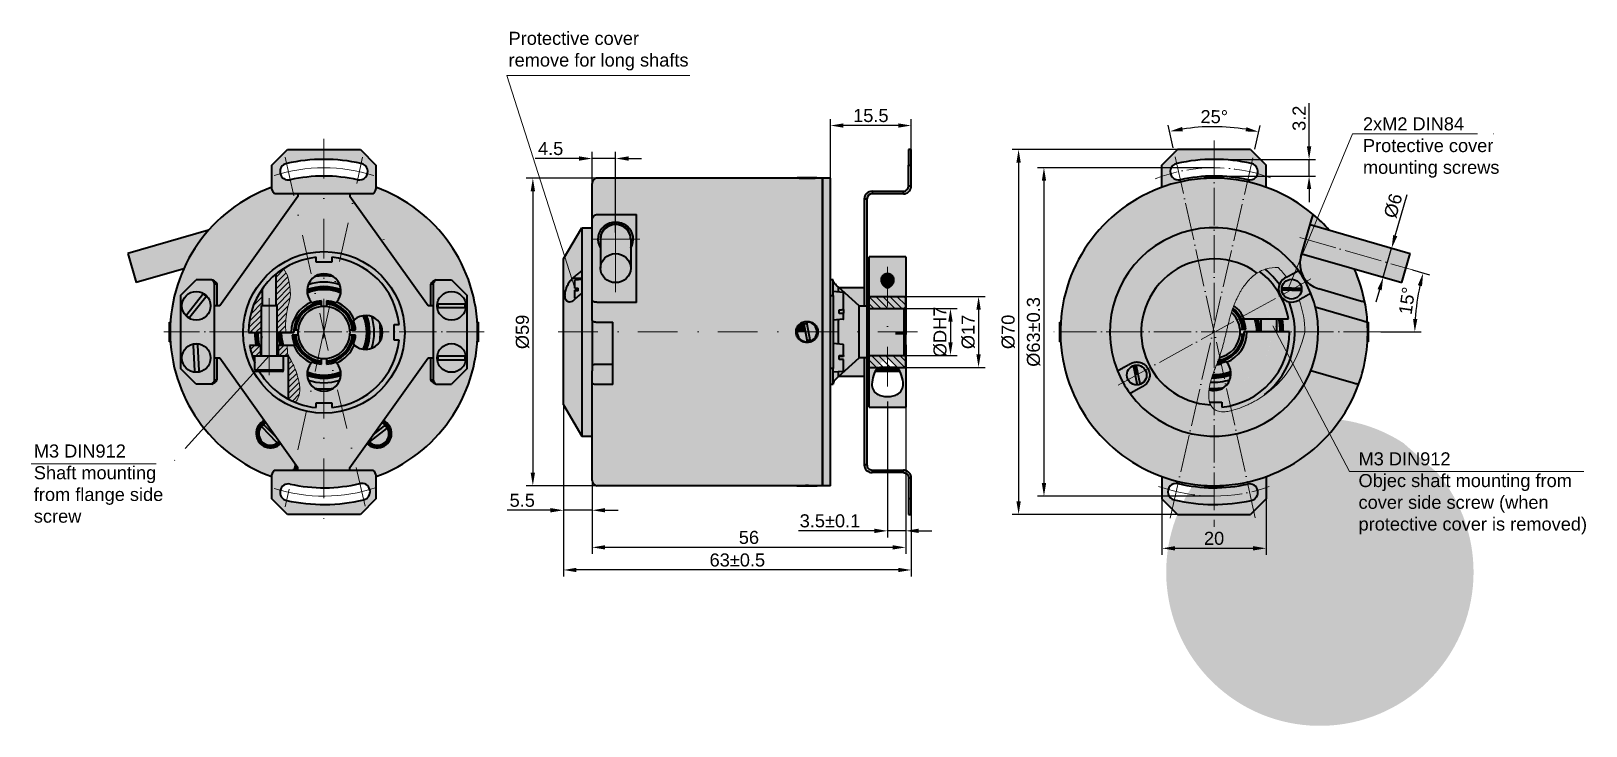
# Model space of a CAD drawing. Header units: millimetres. Extents: x -87 to 211, y 475 to 609.
import ezdxf

# ---------------------------------------------------------------- set-up
doc = ezdxf.new("R2010")
doc.units = ezdxf.units.MM
doc.linetypes.add('ACAD_ISO04W100', pattern=[30, 24, -3, 0, -3])
doc.linetypes.add('DASHDOTX2', pattern=[50.8, 25.4, -12.7, 0, -12.7])
for name, color, linetype, lineweight in [('asys', 7, 'ACAD_ISO04W100', 20), ('konturas', 7, 'Continuous', 40), ('matmenys', 7, 'Continuous', 20)]:
    doc.layers.add(name, color=color, linetype=linetype, lineweight=lineweight)
doc.styles.get("Standard").update_dxf_attribs({"font": 'arial.ttf', "height": 2.5})
doc.dimstyles.new('ISO-25', dxfattribs={"dimtxt": 3.5, "dimasz": 4, "dimexe": 1.25, "dimexo": 0, "dimtad": 1, "dimlfac": 0.25, "dimdsep": 46, "dimtxsty": 'Standard', "dimcen": 2.5, "dimadec": 0, "dimazin": 0, "dimtfac": 1, "dimtmove": 0, "dimatfit": 2, "dimfxl": 1.25, "dimarcsym": 0})

msp = doc.modelspace()

# ---------------------------------------------------------------- texts
at = {"layer": 'asys', "char_height": 2.5, "attachment_point": 1}
for s, width, insert in [('2xM2 DIN84\\PProtective cover mounting screws', 37.27180616822329, (168.4249116540468, 592.1101926942199)), ('M3 DIN912\\PShaft mounting from flange side screw', 28.0828619751062, (-86.6997894847691, 529.3412150948253))]:
    msp.add_mtext_dynamic_manual_height_columns(s, width=width, gutter_width=12.5, heights=[0], dxfattribs=dict(at, insert=insert))
at = {"layer": 'matmenys', "char_height": 2.5, "attachment_point": 1}
for s, width, insert in [('Protective cover remove for long shafts', 35.8881244410488, (4.424597521175002, 608.5170775327939)), ('M3 DIN912\\PObjec shaft mounting from cover side screw (when protective cover is removed)', 48.55052070997704, (167.5754695408265, 527.8391080480271))]:
    msp.add_mtext_dynamic_manual_height_columns(s, width=width, gutter_width=12.5, heights=[0], dxfattribs=dict(at, insert=insert))

# ---------------------------------------------------------------- blocks, each defined once
blk = doc.blocks.new('*D145')
at = {"layer": 'Defpoints', "color": 0, "transparency": 16777216}
for p in [(169.8253773454283, 568.1853615151699), (168.2131662338224, 562.6139366227728), (172.3148774448814, 561.4270186406079)]:
    blk.add_point(p, dxfattribs=at)
at = {"layer": 'matmenys', "color": 0, "lineweight": -2, "transparency": 16777216}
for p, q in [((174.6220071390759, 569.3999197797277), (176.9032456647975, 577.2833470903366)), ((169.8253773454283, 568.1853615151699), (175.1278266798485, 566.6509842417107)), ((172.3148774448814, 561.4270186406079), (173.9270885564872, 566.998443533005)), ((168.2131662338224, 562.6139366227728), (173.5156155682427, 561.0795593493136)), ((171.6199588622927, 559.0255423938853), (170.9250402797041, 556.6240661471627))]:
    blk.add_line(p, q, dxfattribs=at)
at = {"layer": 'matmenys', "color": 0, "transparency": 16777216}
for points in [[(174.2217610979554, 569.5157395434925), (175.0222531801963, 569.284100015963), (173.9270885564872, 566.998443533005)], [(171.2197128211723, 559.1413621576501), (172.0202049034132, 558.9097226301205), (172.3148774448814, 561.4270186406079)]]:
    blk.add_solid(points, dxfattribs=at)
at = {"layer": 'matmenys', "color": 0, "transparency": 16777216, "insert": (174.2302902139194, 575.1382576850573), "char_height": 2.5, "attachment_point": 5, "rotation": 73.86106785369208}
blk.add_mtext('%%C6', dxfattribs=at)
blk = doc.blocks.new('*D146')
at = {"layer": 'Defpoints', "color": 0, "transparency": 16777216}
for p in [(156.2914476819956, 569.0827175566915), (177.9047339024992, 562.8284503133937), (179.0913519969939, 558.5206708130579), (109.0998162943028, 550.937876490662), (171.8654306075161, 550.937876490662)]:
    blk.add_point(p, dxfattribs=at)
at = {"layer": 'matmenys', "color": 0, "lineweight": -2, "transparency": 16777216}
for p, q in [((177.9047339024992, 562.8284503133937), (181.1787775874837, 561.8810356554275)), ((171.8654306075161, 550.937876490662), (179.6272848793622, 550.9378764906621))]:
    blk.add_line(p, q, dxfattribs=at)
blk.add_arc((218.9957786819058, 550.937876490662), 40.61849380254362, 167.3880836078112, 176.4729842458808, dxfattribs=at)
at = {"layer": 'matmenys', "color": 0, "transparency": 16777216}
for points in [[(178.9537327072486, 559.9102182637234), (179.7609741588629, 559.7033229200346), (179.9780394641224, 562.2284949467219)], [(178.8706895957661, 553.4238698327573), (178.0377509596053, 553.4495149655316), (178.3772848793622, 550.9378764906621)]]:
    blk.add_solid(points, dxfattribs=at)
at = {"layer": 'matmenys', "color": 0, "transparency": 16777216, "insert": (176.8968589584798, 556.9065520794253), "char_height": 2.5, "attachment_point": 5, "rotation": 81.93053392684598}
blk.add_mtext('15%%D', dxfattribs=at)
blk = doc.blocks.new('*D147')
at = {"layer": 'Defpoints', "color": 0, "transparency": 16777216}
for p in [(129.8498162943428, 521.0673224281746), (149.8498162943414, 521.0673224281743), (149.8498162943414, 509.420239815181)]:
    blk.add_point(p, dxfattribs=at)
at = {"layer": 'matmenys', "color": 0, "lineweight": -2, "transparency": 16777216}
for p, q in [((129.8498162943428, 521.0673224281746), (129.8498162943428, 508.170239815181)), ((149.8498162943414, 521.0673224281743), (149.8498162943414, 508.170239815181)), ((132.3498162943428, 509.420239815181), (147.3498162943414, 509.420239815181))]:
    blk.add_line(p, q, dxfattribs=at)
at = {"layer": 'matmenys', "color": 0, "transparency": 16777216}
for points in [[(132.3498162943428, 509.8369064818477), (132.3498162943428, 509.0035731485143), (129.8498162943428, 509.420239815181)], [(147.3498162943414, 509.8369064818477), (147.3498162943414, 509.0035731485143), (149.8498162943414, 509.420239815181)]]:
    blk.add_solid(points, dxfattribs=at)
at = {"layer": 'matmenys', "color": 0, "transparency": 16777216, "insert": (139.8498162943421, 511.3216722844852), "char_height": 2.5, "attachment_point": 5}
blk.add_mtext('20', dxfattribs=at)
blk = doc.blocks.new('*D148')
at = {"layer": 'Defpoints', "color": 0, "transparency": 16777216}
for p in [(139.8498162943049, 584.0378764906576), (139.8498162943049, 580.8378764906578), (158.082631864437, 580.8378764906578)]:
    blk.add_point(p, dxfattribs=at)
at = {"layer": 'matmenys', "color": 0, "lineweight": -2, "transparency": 16777216}
for p, q in [((158.082631864437, 586.5378764906576), (158.082631864437, 594.8120920431815)), ((139.8498162943049, 584.0378764906576), (159.332631864437, 584.0378764906576)), ((158.082631864437, 580.8378764906578), (158.082631864437, 584.0378764906576)), ((139.8498162943049, 580.8378764906578), (159.332631864437, 580.8378764906578)), ((158.082631864437, 578.3378764906578), (158.0826318644369, 575.8378764906578))]:
    blk.add_line(p, q, dxfattribs=at)
at = {"layer": 'matmenys', "color": 0, "transparency": 16777216}
for points in [[(157.6659651977703, 586.5378764906576), (158.4992985311036, 586.5378764906576), (158.082631864437, 584.0378764906576)], [(157.6659651977703, 578.3378764906578), (158.4992985311036, 578.3378764906578), (158.082631864437, 580.8378764906578)]]:
    blk.add_solid(points, dxfattribs=at)
at = {"layer": 'matmenys', "color": 0, "transparency": 16777216, "insert": (156.1803467348325, 591.9249842669195), "char_height": 2.5, "attachment_point": 5, "rotation": 90}
blk.add_mtext('3.2', dxfattribs=at)
blk = doc.blocks.new('*D149')
at = {"layer": 'Defpoints', "color": 0, "transparency": 16777216}
for p in [(142.7458647072621, 590.1981876268791), (132.0222686211259, 586.245662343063), (147.6595143432896, 586.0139601775925), (131.4142125700443, 515.2124104442394), (147.7549047074174, 515.2803269636007)]:
    blk.add_point(p, dxfattribs=at)
at = {"layer": 'matmenys', "color": 0, "lineweight": -2, "transparency": 16777216}
for p, q in [((132.0222686211259, 586.245662343063), (131.0536719173587, 590.6147197313652)), ((147.6595143432896, 586.0139601775925), (148.7002139500288, 590.5496189171165))]:
    blk.add_line(p, q, dxfattribs=at)
blk.add_arc((139.7326389383193, 551.4664293869115), 38.84879182026017, 80.76499425567278, 98.81226173352408, dxfattribs=at)
at = {"layer": 'matmenys', "color": 0, "transparency": 16777216}
for points in [[(133.858155688899, 589.4471541438706), (133.7040605114638, 590.2661163656708), (131.3242214347813, 589.3943497224653)], [(146.0473254296497, 590.2205801583406), (145.8871919730191, 589.4027771744184), (148.4206676531009, 589.3312782964879)]]:
    blk.add_solid(points, dxfattribs=at)
at = {"layer": 'matmenys', "color": 0, "transparency": 16777216, "insert": (139.8829717754681, 592.2163763769124), "char_height": 2.5, "attachment_point": 5, "rotation": 359.7886279945984}
blk.add_mtext('25°', dxfattribs=at)
blk = doc.blocks.new('*D150')
at = {"layer": 'Defpoints', "color": 0, "transparency": 16777216}
for p in [(139.8498162943049, 582.4378764906575), (107.1932045698476, 519.4378764906622), (139.8498162943049, 519.4378764906622)]:
    blk.add_point(p, dxfattribs=at)
at = {"layer": 'matmenys', "color": 0, "lineweight": -2, "transparency": 16777216}
for p, q in [((139.8498162943049, 582.4378764906575), (105.9432045698476, 582.4378764906575)), ((107.1932045698476, 579.9378764906575), (107.1932045698476, 521.9378764906622)), ((139.8498162943049, 519.4378764906622), (105.9432045698476, 519.4378764906622))]:
    blk.add_line(p, q, dxfattribs=at)
at = {"layer": 'matmenys', "color": 0, "transparency": 16777216}
for points in [[(106.7765379031809, 579.9378764906575), (107.6098712365142, 579.9378764906575), (107.1932045698476, 582.4378764906575)], [(106.7765379031809, 521.9378764906622), (107.6098712365142, 521.9378764906622), (107.1932045698476, 519.4378764906622)]]:
    blk.add_solid(points, dxfattribs=at)
at = {"layer": 'matmenys', "color": 0, "transparency": 16777216, "insert": (105.221853955932, 550.9378764906598), "char_height": 2.5, "attachment_point": 5, "rotation": 90}
blk.add_mtext('%%C63%%P0.3', dxfattribs=at)
blk = doc.blocks.new('*D151')
at = {"layer": 'Defpoints', "color": 0, "transparency": 16777216}
for p in [(132.8498162943441, 585.9378764906571), (102.3251656599167, 515.9378764906628), (132.8498162943425, 515.9378764906628)]:
    blk.add_point(p, dxfattribs=at)
at = {"layer": 'matmenys', "color": 0, "lineweight": -2, "transparency": 16777216}
for p, q in [((132.8498162943441, 585.9378764906571), (101.0751656599167, 585.9378764906571)), ((102.3251656599167, 583.4378764906571), (102.3251656599167, 518.4378764906628)), ((132.8498162943425, 515.9378764906628), (101.0751656599167, 515.9378764906628))]:
    blk.add_line(p, q, dxfattribs=at)
at = {"layer": 'matmenys', "color": 0, "transparency": 16777216}
for points in [[(101.90849899325, 583.4378764906571), (102.7418323265834, 583.4378764906571), (102.3251656599167, 585.9378764906571)], [(101.90849899325, 518.4378764906628), (102.7418323265834, 518.4378764906628), (102.3251656599167, 515.9378764906628)]]:
    blk.add_solid(points, dxfattribs=at)
at = {"layer": 'matmenys', "color": 0, "transparency": 16777216, "insert": (100.3538150460012, 550.93787649066), "char_height": 2.5, "attachment_point": 5, "rotation": 90}
blk.add_mtext('%%C70', dxfattribs=at)
blk = doc.blocks.new('*D152')
at = {"layer": 'Defpoints', "color": 0, "transparency": 16777216}
for p in [(14.96172257788277, 536.9378764906629), (20.46172257788232, 522.4378764906601), (14.96172257788277, 516.7235220455578)]:
    blk.add_point(p, dxfattribs=at)
at = {"layer": 'matmenys', "color": 0, "lineweight": -2, "transparency": 16777216}
for p, q in [((14.96172257788277, 536.9378764906629), (14.96172257788277, 515.4735220455578)), ((20.46172257788232, 522.4378764906601), (20.46172257788232, 515.4735220455578)), ((12.46172257788277, 516.7235220455578), (4.141463369151524, 516.7235220455578)), ((20.46172257788232, 516.7235220455578), (14.96172257788277, 516.7235220455578)), ((22.96172257788232, 516.7235220455578), (25.46172257788232, 516.7235220455578))]:
    blk.add_line(p, q, dxfattribs=at)
at = {"layer": 'matmenys', "color": 0, "transparency": 16777216}
for points in [[(12.46172257788277, 517.1401887122245), (12.46172257788277, 516.3068553788912), (14.96172257788277, 516.7235220455578)], [(22.96172257788232, 517.1401887122245), (22.96172257788232, 516.3068553788912), (20.46172257788232, 516.7235220455578)]]:
    blk.add_solid(points, dxfattribs=at)
at = {"layer": 'matmenys', "color": 0, "transparency": 16777216, "insert": (7.051592973517145, 518.6198385530613), "char_height": 2.5, "attachment_point": 5}
blk.add_mtext('5.5', dxfattribs=at)
blk = doc.blocks.new('*D153')
at = {"layer": 'Defpoints', "color": 0, "transparency": 16777216}
for p in [(21.46172257788345, 580.4378764906636), (9.083637341238461, 521.43787649066), (21.46172257788344, 521.43787649066)]:
    blk.add_point(p, dxfattribs=at)
at = {"layer": 'matmenys', "color": 0, "lineweight": -2, "transparency": 16777216}
for p, q in [((21.46172257788345, 580.4378764906636), (7.833637341238474, 580.4378764906636)), ((9.083637341238473, 577.9378764906636), (9.083637341238461, 523.93787649066)), ((21.46172257788344, 521.43787649066), (7.833637341238461, 521.43787649066))]:
    blk.add_line(p, q, dxfattribs=at)
at = {"layer": 'matmenys', "color": 0, "transparency": 16777216}
for points in [[(8.666970674571807, 577.9378764906636), (9.50030400790514, 577.9378764906636), (9.083637341238475, 580.4378764906636)], [(8.666970674571795, 523.93787649066), (9.500304007905127, 523.93787649066), (9.083637341238461, 521.43787649066)]]:
    blk.add_solid(points, dxfattribs=at)
at = {"layer": 'matmenys', "color": 0, "transparency": 16777216, "insert": (7.112286727322964, 550.9378764906618), "char_height": 2.5, "attachment_point": 5, "rotation": 90}
blk.add_mtext('%%C59', dxfattribs=at)
blk = doc.blocks.new('*D154')
at = {"layer": 'Defpoints', "color": 0, "transparency": 16777216}
for p in [(20.46172257788344, 584.2084827657548), (20.46172257788344, 579.4378764906643), (24.96172257787924, 569.985258265397)]:
    blk.add_point(p, dxfattribs=at)
at = {"layer": 'matmenys', "color": 0, "lineweight": -2, "transparency": 16777216}
for p, q in [((20.46172257788344, 579.4378764906643), (20.46172257788344, 585.4584827657548)), ((24.96172257787924, 569.985258265397), (24.96172257787924, 585.4584827657548)), ((17.96172257788344, 584.2084827657548), (9.540849453736099, 584.2084827657548)), ((24.96172257787924, 584.2084827657548), (20.46172257788344, 584.2084827657548)), ((27.46172257787924, 584.2084827657548), (29.96172257787924, 584.2084827657548))]:
    blk.add_line(p, q, dxfattribs=at)
at = {"layer": 'matmenys', "color": 0, "transparency": 16777216}
for points in [[(17.96172257788344, 584.6251494324214), (17.96172257788344, 583.7918160990881), (20.46172257788344, 584.2084827657548)], [(27.46172257787924, 584.6251494324214), (27.46172257787924, 583.7918160990881), (24.96172257787924, 584.2084827657548)]]:
    blk.add_solid(points, dxfattribs=at)
at = {"layer": 'matmenys', "color": 0, "transparency": 16777216, "insert": (12.50128601580977, 586.1047992732582), "char_height": 2.5, "attachment_point": 5}
blk.add_mtext('4.5', dxfattribs=at)
blk = doc.blocks.new('*D158')
at = {"layer": 'Defpoints', "color": 0, "transparency": 16777216}
for p in [(14.96172257788277, 536.9378764906611), (81.71172257787865, 515.9378764906608), (14.96172257788277, 505.2652036271651)]:
    blk.add_point(p, dxfattribs=at)
at = {"layer": 'matmenys', "color": 0, "lineweight": -2, "transparency": 16777216}
for p, q in [((14.96172257788277, 536.9378764906611), (14.96172257788277, 504.0152036271651)), ((81.71172257787865, 515.9378764906608), (81.71172257787865, 504.0152036271651)), ((79.21172257787865, 505.2652036271651), (17.46172257788277, 505.2652036271651))]:
    blk.add_line(p, q, dxfattribs=at)
at = {"layer": 'matmenys', "color": 0, "transparency": 16777216}
for points in [[(17.46172257788277, 505.6818702938318), (17.46172257788277, 504.8485369604984), (14.96172257788277, 505.2652036271651)], [(79.21172257787865, 505.6818702938318), (79.21172257787865, 504.8485369604984), (81.71172257787865, 505.2652036271651)]]:
    blk.add_solid(points, dxfattribs=at)
at = {"layer": 'matmenys', "color": 0, "transparency": 16777216, "insert": (48.33672257788071, 507.1674887567694), "char_height": 2.5, "attachment_point": 5}
blk.add_mtext('63%%P0.5', dxfattribs=at)
blk = doc.blocks.new('*D159')
at = {"layer": 'Defpoints', "color": 0, "transparency": 16777216}
for p in [(66.21172257788209, 590.534169976943), (81.71172257787953, 585.9378764906571), (66.21172257788209, 580.4378764906614)]:
    blk.add_point(p, dxfattribs=at)
at = {"layer": 'matmenys', "color": 0, "lineweight": -2, "transparency": 16777216}
for p, q in [((66.21172257788209, 580.4378764906614), (66.21172257788209, 591.784169976943)), ((81.71172257787953, 585.9378764906571), (81.71172257787953, 591.784169976943)), ((79.21172257787953, 590.534169976943), (68.71172257788209, 590.534169976943))]:
    blk.add_line(p, q, dxfattribs=at)
at = {"layer": 'matmenys', "color": 0, "transparency": 16777216}
for points in [[(68.71172257788209, 590.9508366436096), (68.71172257788209, 590.1175033102763), (66.21172257788209, 590.534169976943)], [(79.21172257787953, 590.9508366436096), (79.21172257787953, 590.1175033102763), (81.71172257787953, 590.534169976943)]]:
    blk.add_solid(points, dxfattribs=at)
at = {"layer": 'matmenys', "color": 0, "transparency": 16777216, "insert": (73.9617225778808, 592.4356024462472), "char_height": 2.5, "attachment_point": 5}
blk.add_mtext('15.5', dxfattribs=at)
blk = doc.blocks.new('*D160')
at = {"layer": 'Defpoints', "color": 0, "transparency": 16777216}
for p in [(80.66172257787687, 557.7378764906591), (80.46172257787694, 544.137876490659), (94.64293716756006, 544.137876490659)]:
    blk.add_point(p, dxfattribs=at)
at = {"layer": 'matmenys', "color": 0, "lineweight": -2, "transparency": 16777216}
for p, q in [((80.66172257787687, 557.7378764906591), (95.89293716756006, 557.7378764906591)), ((94.64293716756006, 555.2378764906591), (94.64293716756006, 546.637876490659)), ((80.46172257787694, 544.137876490659), (95.89293716756006, 544.137876490659))]:
    blk.add_line(p, q, dxfattribs=at)
at = {"layer": 'matmenys', "color": 0, "transparency": 16777216}
for points in [[(94.22627050089339, 555.2378764906591), (95.05960383422673, 555.2378764906591), (94.64293716756006, 557.7378764906591)], [(94.22627050089339, 546.637876490659), (95.05960383422673, 546.637876490659), (94.64293716756006, 544.137876490659)]]:
    blk.add_solid(points, dxfattribs=at)
at = {"layer": 'matmenys', "color": 0, "transparency": 16777216, "insert": (92.67158655364454, 550.937876490659), "char_height": 2.5, "attachment_point": 5, "rotation": 90}
blk.add_mtext('%%C17', dxfattribs=at)
blk = doc.blocks.new('*D161')
at = {"layer": 'asys', "color": 0, "lineweight": -2, "transparency": 16777216}
for p, q in [((80.36172257787692, 555.4378764906592), (90.50199967174491, 555.4378764906592)), ((89.25199967174491, 552.9378764906592), (89.25199967174491, 548.9378764906592)), ((80.36172257787692, 546.4378764906592), (90.50199967174491, 546.4378764906592))]:
    blk.add_line(p, q, dxfattribs=at)
at = {"layer": 'asys', "color": 0, "transparency": 16777216}
for points in [[(88.83533300507824, 552.9378764906592), (89.66866633841158, 552.9378764906592), (89.25199967174491, 555.4378764906592)], [(88.83533300507824, 548.9378764906592), (89.66866633841158, 548.9378764906592), (89.25199967174491, 546.4378764906592)]]:
    blk.add_solid(points, dxfattribs=at)
at = {"layer": 'Defpoints', "color": 0, "transparency": 16777216}
for p in [(80.36172257787692, 555.4378764906592), (80.36172257787692, 546.4378764906592), (89.25199967174491, 546.4378764906592)]:
    blk.add_point(p, dxfattribs=at)
at = {"layer": 'asys', "color": 0, "transparency": 16777216, "insert": (87.2806490578294, 550.9378764906592), "char_height": 2.5, "attachment_point": 5, "rotation": 90}
blk.add_mtext('%%CDH7', dxfattribs=at)
blk = doc.blocks.new('*D162')
at = {"layer": 'Defpoints', "color": 0, "transparency": 16777216}
for p in [(80.66172257787687, 536.5156713888032), (20.4617225778819, 523.7699074517955), (20.4617225778819, 509.6022436079724)]:
    blk.add_point(p, dxfattribs=at)
at = {"layer": 'matmenys', "color": 0, "lineweight": -2, "transparency": 16777216}
for p, q in [((80.66172257787687, 536.5156713888032), (80.66172257787687, 508.3522436079724)), ((20.4617225778819, 523.7699074517955), (20.4617225778819, 508.3522436079724)), ((78.16172257787687, 509.6022436079724), (22.9617225778819, 509.6022436079724))]:
    blk.add_line(p, q, dxfattribs=at)
at = {"layer": 'matmenys', "color": 0, "transparency": 16777216}
for points in [[(22.9617225778819, 510.018910274639), (22.9617225778819, 509.1855769413057), (20.4617225778819, 509.6022436079724)], [(78.16172257787687, 510.018910274639), (78.16172257787687, 509.1855769413057), (80.66172257787687, 509.6022436079724)]]:
    blk.add_solid(points, dxfattribs=at)
at = {"layer": 'matmenys', "color": 0, "transparency": 16777216, "insert": (50.56172257787939, 511.5036760772766), "char_height": 2.5, "attachment_point": 5}
blk.add_mtext('56', dxfattribs=at)
blk = doc.blocks.new('*D163')
at = {"layer": 'Defpoints', "color": 0, "transparency": 16777216}
for p in [(77.16172257787689, 537.5630342083496), (80.66172257787687, 536.5156713888032), (77.16172257787689, 512.776169761654)]:
    blk.add_point(p, dxfattribs=at)
at = {"layer": 'matmenys', "color": 0, "lineweight": -2, "transparency": 16777216}
for p, q in [((77.16172257787689, 537.5630342083496), (77.16172257787689, 511.526169761654)), ((80.66172257787687, 536.5156713888032), (80.66172257787687, 511.526169761654)), ((74.66172257787689, 512.776169761654), (60.07270484254264, 512.776169761654)), ((80.66172257787687, 512.776169761654), (77.16172257787689, 512.776169761654)), ((83.16172257787687, 512.776169761654), (85.66172257787687, 512.776169761654))]:
    blk.add_line(p, q, dxfattribs=at)
at = {"layer": 'matmenys', "color": 0, "transparency": 16777216}
for points in [[(74.66172257787689, 513.1928364283207), (74.66172257787689, 512.3595030949874), (77.16172257787689, 512.776169761654)], [(83.16172257787687, 513.1928364283207), (83.16172257787687, 512.3595030949874), (80.66172257787687, 512.776169761654)]]:
    blk.add_solid(points, dxfattribs=at)
at = {"layer": 'matmenys', "color": 0, "transparency": 16777216, "insert": (66.11721371020977, 514.6784548912584), "char_height": 2.5, "attachment_point": 5}
blk.add_mtext('3.5%%P0.1', dxfattribs=at)

# ---------------------------------------------------------------- dimensions: what is measured, and where the dimension line sits
at = {"layer": 'asys'}
dim = msp.add_linear_dim(base=(89.25199967174491, 546.4378764906592), p1=(80.36172257787692, 555.4378764906592), p2=(80.36172257787692, 546.4378764906592), angle=90, text='%%CDH7', dimstyle='ISO-25', override={"dimtxt": 2.5, "dimasz": 2.5, "dimlfac": 1, "dimfxl": 0.18}, dxfattribs=at)
dim.commit()
dim.dimension.update_dxf_attribs({"geometry": '*D161', "text_midpoint": (89.25199967174481, 550.9378764906592), "dimtype": 160})
at = {"layer": 'matmenys'}
for base, p1, p2, picture, middle in [((66.21172257788209, 590.534169976943), (81.71172257787953, 585.9378764906571), (66.21172257788209, 580.4378764906614), '*D159', (73.9617225778808, 592.4356024462472)), ((20.46172257788344, 584.2084827657548), (24.96172257787924, 569.985258265397), (20.46172257788344, 579.4378764906643), '*D154', (12.50128601580977, 586.1047992732582)), ((149.8498162943414, 509.420239815181), (129.8498162943428, 521.0673224281746), (149.8498162943414, 521.0673224281743), '*D147', (139.8498162943421, 511.3216722844852))]:
    dim = msp.add_linear_dim(base=base, p1=p1, p2=p2, dimstyle='ISO-25', override={"dimtxt": 2.5, "dimasz": 2.5, "dimlfac": 1, "dimfxl": 0.18}, dxfattribs=at)
    dim.commit()
    dim.dimension.update_dxf_attribs({"geometry": picture, "text_midpoint": middle})
dim = msp.add_linear_dim(base=(158.082631864437, 580.8378764906578), p1=(139.8498162943049, 584.0378764906576), p2=(139.8498162943049, 580.8378764906578), angle=90, dimstyle='ISO-25', override={"dimtxt": 2.5, "dimasz": 2.5, "dimlfac": 1, "dimfxl": 0.18}, dxfattribs=at)
dim.commit()
dim.dimension.update_dxf_attribs({"geometry": '*D148', "text_midpoint": (158.0826318644368, 591.9249842669195), "dimtype": 160})
dim = msp.add_angular_dim_2l(base=(142.7458647072621, 590.1981876268791), line1=((131.4142125700443, 515.2124104442394), (147.6595143432896, 586.0139601775924)), line2=((147.7549047074173, 515.2803269636007), (132.0222686211259, 586.2456623430629)), dimstyle='ISO-25', override={"dimtxt": 2.5, "dimasz": 2.5, "dimlfac": 1, "dimfxl": 0.18}, dxfattribs=at)
dim.commit()
dim.dimension.update_dxf_attribs({"geometry": '*D149', "text_midpoint": (139.8829717754681, 592.2163763769123)})
for base, p1, p2, text, override, picture, middle in [((102.3251656599167, 515.9378764906628), (132.8498162943441, 585.9378764906571), (132.8498162943425, 515.9378764906628), '%%C<>', {"dimtxt": 2.5, "dimasz": 2.5, "dimlfac": 1, "dimfxl": 0.18}, '*D151', (100.3538150460012, 550.93787649066)), ((94.64293716756006, 544.137876490659), (80.66172257787687, 557.7378764906591), (80.46172257787694, 544.137876490659), '%%C17', {"dimtxt": 2.5, "dimasz": 2.5, "dimtoh": 1, "dimlfac": 1, "dimfxl": 0.18}, '*D160', (92.67158655364454, 550.937876490659))]:
    dim = msp.add_linear_dim(base=base, p1=p1, p2=p2, angle=90, text=text, dimstyle='ISO-25', override=override, dxfattribs=at)
    dim.commit()
    dim.dimension.update_dxf_attribs({"geometry": picture, "text_midpoint": middle})
for base, p1, p2, angle, text, picture, middle, dimtype in [((107.1932045698476, 519.4378764906622), (139.8498162943049, 582.4378764906575), (139.8498162943049, 519.4378764906622), 90, '%%C<>%%P0.3', '*D150', (107.1932045698475, 550.9378764906598), 160), ((9.083637341238461, 521.43787649066), (21.46172257788345, 580.4378764906636), (21.46172257788344, 521.43787649066), 90, '%%C<>', '*D153', (9.08363734123838, 550.9378764906618), 160), ((172.3148774448814, 561.4270186406079), (169.8253773454283, 568.18536151517), (168.2131662338225, 562.6139366227729), 253.86106785369233, '%%C6', '*D145', (176.1239508832314, 574.5902864152944), 161)]:
    dim = msp.add_linear_dim(base=base, p1=p1, p2=p2, angle=angle, text=text, dimstyle='ISO-25', override={"dimtxt": 2.5, "dimasz": 2.5, "dimlfac": 1, "dimfxl": 0.18}, dxfattribs=at)
    dim.commit()
    dim.dimension.update_dxf_attribs({"geometry": picture, "text_midpoint": middle, "dimtype": dimtype})
dim = msp.add_angular_dim_2l(base=(179.0913519969939, 558.5206708130579), line1=((171.865430607516, 550.9378764906618), (109.0998162943028, 550.9378764906618)), line2=((156.2914476819955, 569.0827175566914), (177.9047339024991, 562.8284503133935)), text='15%%D', dimstyle='ISO-25', override={"dimtxt": 2.5, "dimasz": 2.5, "dimlfac": 1, "dimfxl": 0.18}, dxfattribs=at)
dim.commit()
dim.dimension.update_dxf_attribs({"geometry": '*D146', "text_midpoint": (176.8968589584797, 556.9065520794254)})
for base, p2, text, picture, middle in [((77.16172257787689, 512.776169761654), (77.16172257787689, 537.5630342083496), '<>%%P0.1', '*D163', (66.11721371020977, 514.6784548912584)), ((20.4617225778819, 509.6022436079724), (20.4617225778819, 523.7699074517955), '56', '*D162', (50.56172257787939, 511.5036760772766))]:
    dim = msp.add_linear_dim(base=base, p1=(80.66172257787687, 536.5156713888032), p2=p2, text=text, dimstyle='ISO-25', override={"dimtxt": 2.5, "dimasz": 2.5, "dimlfac": 1, "dimfxl": 0.18}, dxfattribs=at)
    dim.commit()
    dim.dimension.update_dxf_attribs({"geometry": picture, "text_midpoint": middle})
dim = msp.add_linear_dim(base=(14.96172257788277, 516.7235220455578), p1=(20.46172257788232, 522.4378764906601), p2=(14.96172257788277, 536.9378764906629), dimstyle='ISO-25', override={"dimtxt": 2.5, "dimasz": 2.5, "dimlfac": 1, "dimfxl": 0.18}, dxfattribs=at)
dim.commit()
dim.dimension.update_dxf_attribs({"geometry": '*D152', "text_midpoint": (7.051592973517145, 516.7235220455578), "dimtype": 160})
dim = msp.add_linear_dim(base=(14.96172257788277, 505.2652036271651), p1=(81.71172257787865, 515.9378764906608), p2=(14.96172257788277, 536.9378764906611), text='63%%P0.5', dimstyle='ISO-25', override={"dimtxt": 2.5, "dimasz": 2.5, "dimlfac": 1, "dimfxl": 0.18}, dxfattribs=at)
dim.commit()
dim.dimension.update_dxf_attribs({"geometry": '*D158', "text_midpoint": (48.33672257788071, 505.2652036271651), "dimtype": 160})

# ---------------------------------------------------------------- hatches: boundary and pattern name
at = {"layer": 'asys', "true_color": 0xd9dada}
h = msp.add_hatch(color=254, dxfattribs=at)
h.dxf.hatch_style = 1
edge = h.paths.add_edge_path()
edge.add_arc((160.155978304778, 504.863471198325), 29.5, 57.19672737919064, 400.2183814899472)
at = {"layer": 'matmenys', "true_color": 0xebecec}
h = msp.add_hatch(color=7, dxfattribs=at)
h.dxf.hatch_style = 1
h.paths.add_polyline_path([(-25.1537855114054, 577.4378764906579), (-26.02869407144328, 577.4378764906579), (-26.02869407144327, 576.937876490658), (-25.44560703888963, 576.1215546450829)])
h.paths.add_polyline_path([(-36.02869407144254, 576.9378764906579), (-36.02869407144254, 577.4378764906577), (-36.9036026314804, 577.4378764906577), (-36.61178110399612, 576.1215546450829)], flags=17)
h.paths.add_polyline_path([(-36.61178110399612, 576.1215546450828), (-51.02869407144098, 555.9378764906595), (-52.02869407144091, 555.9378764906595), (-52.0286940714408, 550.9378764906608), (-46.52869407144119, 550.9378764906608, -0.3516652221701293), (-34.38350808748307, 566.0704646010179)], flags=17)
edge = h.paths.add_edge_path()
edge.add_line((-36.61178110399611, 576.1215546450829), (-36.9036026314804, 577.4378764906577))
edge.add_line((-36.9036026314804, 577.4378764906577), (-37.50023852819179, 580.1291271035435))
edge.add_arc((-37.84654191049279, 581.6912007149353), 1.599999999999938, 102.50000000000131, 282.5000000000015, ccw=False)
edge.add_arc((-31.02869407144235, 550.9378764906597), 33.0999999999977, 89.9999999999958, 102.50000000000131, ccw=False)
edge.add_line((-31.02869407143993, 584.0378764906575), (-31.02869407143993, 585.9378764906571))
edge.add_line((-31.02869407143993, 585.9378764906571), (-38.02869407144259, 585.937876490657))
edge.add_line((-38.02869407144259, 585.937876490657), (-41.0286940714423, 582.9378764906572))
edge.add_line((-41.0286940714423, 582.9378764906572), (-41.02869407144221, 578.6912546634165))
edge.add_arc((-31.02869407143991, 550.9378764906608), 29.50000000000079, 109.8149281485112, 180)
edge.add_line((-60.5286940714407, 550.9378764906608), (-58.52869407144034, 550.9378764906608))
edge.add_line((-58.52869407144034, 550.9378764906608), (-58.52869407144049, 557.9378764906594))
edge.add_line((-58.52869407144049, 557.9378764906594), (-55.52869407144078, 560.9378764906592))
edge.add_line((-55.52869407144078, 560.9378764906592), (-52.52869407144101, 560.9378764906592))
edge.add_spline(control_points=[(-52.528694071441, 560.9378764906592), (-52.47184048419163, 560.9077147258485), (-52.41498769773746, 560.8775529610376), (-52.3589590707662, 560.8473911962268), (-51.89898647600389, 560.5997751832599), (-51.52869407144105, 560.3521591702929), (-51.52869407144105, 560.1045431573259)], knot_values=[0, 0, 0, 0, 0.1705607617481049, 0.1705607617481049, 0.1705607617481049, 1.570796326794894, 1.570796326794894, 1.570796326794894, 1.570796326794894], degree=3, periodic=0)
edge.add_line((-51.52869407144105, 560.1045431573259), (-51.52869407144095, 555.9378764906595))
edge.add_line((-51.52869407144095, 555.9378764906595), (-51.02869407144098, 555.9378764906595))
edge.add_line((-51.02869407144098, 555.9378764906595), (-36.61178110399611, 576.1215546450829))
h = msp.add_hatch(color=7, dxfattribs=at)
h.dxf.hatch_style = 1
h.paths.add_polyline_path([(-31.02869407143993, 580.8378764906578, 0.05459568657376569), (-37.50023852819184, 580.1291271035437), (-36.9036026314804, 577.4378764906577), (-31.02869407143993, 577.4378764906578)], flags=17)
edge = h.paths.add_edge_path()
edge.add_arc((-37.84654191049279, 581.6912007149353), 1.599999999999938, 102.50000000000131, 282.5000000000015, ccw=False)
edge.add_arc((-31.02869407144234, 550.9378764906597), 33.0999999999977, 89.9999999999958, 102.50000000000131, ccw=False)
edge.add_line((-31.02869407143993, 584.0378764906575), (-31.02869407143993, 585.937876490657))
edge.add_line((-31.02869407143993, 585.937876490657), (-38.02869407144259, 585.937876490657))
edge.add_line((-38.02869407144259, 585.937876490657), (-41.0286940714423, 582.9378764906572))
edge.add_line((-41.0286940714423, 582.9378764906572), (-41.0286940714422, 578.4378764906576))
edge.add_spline(control_points=[(-41.0286940714422, 578.4378764906576), (-41.0060727478341, 578.3810229034082), (-40.98345142422598, 578.3241701169541), (-40.96083010061787, 578.2681414899828), (-40.77511809089263, 577.8081688952204), (-40.5894060811674, 577.4378764906577), (-40.40369407144217, 577.4378764906577)], knot_values=[0, 0, 0, 0, 0.1705607617481006, 0.1705607617481006, 0.1705607617481006, 1.570796326794901, 1.570796326794901, 1.570796326794901, 1.570796326794901], degree=3, periodic=0)
edge.add_line((-40.40369407144217, 577.4378764906577), (-36.9036026314804, 577.4378764906577))
edge.add_line((-36.9036026314804, 577.4378764906577), (-37.50023852819179, 580.1291271035435))
edge = h.paths.add_edge_path()
edge.add_line((-24.0286940714436, 585.9378764906571), (-31.02869407143993, 585.9378764906571))
edge.add_line((-31.02869407143993, 585.9378764906571), (-31.02869407143993, 584.0378764906575))
edge.add_arc((-31.0286940714436, 550.9378764906597), 33.0999999999977, 77.49999999999898, 89.99999999999358, ccw=False)
edge.add_arc((-24.21084623239325, 581.6912007149353), 1.599999999999934, -102.49999999999892, 77.50000000000131, ccw=False)
edge.add_line((-24.55714961469416, 580.1291271035435), (-25.1537855114054, 577.4378764906579))
edge.add_line((-25.1537855114054, 577.4378764906579), (-21.65369407144363, 577.4378764906579))
edge.add_spline(control_points=[(-21.65369407144364, 577.4378764906579), (-21.63107274783553, 577.4378764906579), (-21.60845142422744, 577.4427367060234), (-21.58583010061933, 577.4523867496936), (-21.4001180908941, 577.531609744553), (-21.21440608116887, 577.9711313023089), (-21.02869407144365, 578.4378764906578)], knot_values=[0, 0, 0, 0, 0.1705607617480733, 0.1705607617480733, 0.1705607617480733, 1.570796326794901, 1.570796326794901, 1.570796326794901, 1.570796326794901], degree=3, periodic=0)
edge.add_line((-21.02869407144365, 578.4378764906578), (-21.02869407144375, 582.9378764906575))
edge.add_line((-21.02869407144375, 582.9378764906575), (-24.0286940714436, 585.9378764906571))
h = msp.add_hatch(color=7, dxfattribs=at)
h.dxf.hatch_style = 1
h.paths.add_polyline_path([(67.71172257787488, 553.2753651541848), (66.71172257787488, 553.1878764906589), (66.711722577875, 548.6878764906596), (67.711722577875, 548.6003878271338)], flags=0)
edge = h.paths.add_edge_path(flags=0)
edge.add_spline(control_points=[(68.70329393601477, 555.2439534423931), (68.70209840537849, 555.2427966410962), (68.70071704313114, 555.2416231190155), (68.69918865924747, 555.2404580209602)], knot_values=[0.01007091216629739, 0.01007091216629739, 0.01007091216629739, 0.01007091216629739, 0.01094973458194845, 0.01094973458194845, 0.01094973458194845, 0.01094973458194845], degree=3, periodic=0)
edge.add_spline(control_points=[(68.67929453370172, 555.2295649582588), (68.67705842259372, 555.228697738371), (68.67464812733157, 555.2278498383769), (68.67212320715008, 555.2270384681308)], knot_values=[0.006116211295867593, 0.006116211295867593, 0.006116211295867593, 0.006116211295867593, 0.006995033711518659, 0.006995033711518659, 0.006995033711518659, 0.006995033711518659], degree=3, periodic=0)
edge.add_spline(control_points=[(68.66426413108242, 555.2247311564904), (68.65951256051045, 555.2234595955599), (68.6545897664572, 555.222355134736), (68.64647891786863, 555.2209209449021), (68.64286681215889, 555.2203879332933), (68.63911929312931, 555.2199339204117)], knot_values=[0.002600921633263327, 0.002600921633263327, 0.002600921633263327, 0.002600921633263327, 0.004150602481757242, 0.004150602481757242, 0.005237388880216525, 0.005237388880216525, 0.005237388880216525, 0.005237388880216525], degree=3, periodic=0)
edge.add_line((68.62043815215009, 555.2170650902625), (68.62043815215009, 555.2184390709372))
edge.add_spline(control_points=[(68.62043815215009, 555.2184390709372), (68.43321545137154, 555.2114109115763), (68.24354437283904, 555.2042930326791)], knot_values=[0.03808414958504053, 0.03808414958504053, 0.03808414958504053, 0.07616829917008106, 0.07616829917008106, 0.07616829917008106], weights=[1, 1.00004120309891, 1.00004120309891], degree=2, periodic=0)
edge.add_spline(control_points=[(68.24354437283904, 555.2042930326791), (68.05387329430656, 555.1971751537818), (67.86172257787531, 555.1899663822338)], knot_values=[0, 0, 0, 0.03808414958504053, 0.03808414958504053, 0.03808414958504053], weights=[1.00004120309891, 1.00004120309891, 1], degree=2, periodic=0)
edge.add_line((67.86172257787531, 555.1899663822338), (67.86172257787531, 554.4653980948227))
edge.add_spline(control_points=[(67.86172257787531, 554.4653980948227), (68.05387329415277, 554.4726068663649), (68.24354437267611, 554.4797247452618)], knot_values=[0.03808414958504054, 0.03808414958504054, 0.03808414958504054, 0.07616829917008108, 0.07616829917008108, 0.07616829917008108], weights=[1, 1.000041203147059, 1.000041203147059], degree=2, periodic=0)
edge.add_spline(control_points=[(68.24354437267611, 554.4797247452618), (68.43321545119947, 554.4868426241586), (68.62043815215009, 554.4938707835261)], knot_values=[0, 0, 0, 0.03808414958504053, 0.03808414958504053, 0.03808414958504053], weights=[1.000041203147059, 1.000041203147059, 1], degree=2, periodic=0)
edge.add_spline(control_points=[(68.62043815215009, 554.4938707835261), (68.6266434810813, 554.4941037255808), (68.63305848167468, 554.4946313641547), (68.63911929312933, 554.4953656330006)], knot_values=[0.05703057504175429, 0.05703057504175429, 0.05703057504175429, 0.05703057504175429, 0.05878821987305642, 0.05878821987305642, 0.05878821987305642, 0.05878821987305642], degree=3, periodic=0)
edge.add_spline(control_points=[(68.63911929312933, 554.4953656330006), (68.6428668121589, 554.4958196458822), (68.64647891786865, 554.496352657491), (68.6545897664572, 554.4977868473247), (68.65951256051044, 554.4988913081486), (68.6642641310824, 554.500162869079)], knot_values=[0.05439410779480108, 0.05439410779480108, 0.05439410779480108, 0.05439410779480108, 0.05548089419326037, 0.05548089419326037, 0.05703057504175428, 0.05703057504175428, 0.05703057504175428, 0.05703057504175428], degree=3, periodic=0)
edge.add_spline(control_points=[(68.6642641310824, 554.500162869079), (68.66695874186776, 554.5008839699751), (68.66959828696858, 554.5016588104733), (68.67212320715007, 554.5024701807195)], knot_values=[0.05351528537915001, 0.05351528537915001, 0.05351528537915001, 0.05351528537915001, 0.05439410779480108, 0.05439410779480108, 0.05439410779480108, 0.05439410779480108], degree=3, periodic=0)
edge.add_spline(control_points=[(68.67212320715007, 554.5024701807195), (68.67464812733155, 554.5032815509657), (68.6770584225937, 554.5041294509597), (68.6792945337017, 554.5049966708476)], knot_values=[0.05263646296349896, 0.05263646296349896, 0.05263646296349896, 0.05263646296349896, 0.05351528537915003, 0.05351528537915003, 0.05351528537915003, 0.05351528537915003], degree=3, periodic=0)
edge.add_spline(control_points=[(68.6792945337017, 554.5049966708476), (68.68032087529866, 554.5053947118222), (68.68131052199232, 554.5057968228664), (68.68543785814379, 554.5075594817063), (68.68854913457234, 554.5091192135308), (68.69144951939072, 554.5107885182044)], knot_values=[0.05087881813219682, 0.05087881813219682, 0.05087881813219682, 0.05087881813219682, 0.05128218449369027, 0.05128218449369027, 0.05263646296349896, 0.05263646296349896, 0.05263646296349896, 0.05263646296349896], degree=3, periodic=0)
edge.add_spline(control_points=[(68.69144951939072, 554.5107885182044), (68.69427270891475, 554.5124133934407), (68.69689608342196, 554.5141420864662), (68.69918865924748, 554.5158897335491)], knot_values=[0.04956058450872022, 0.04956058450872022, 0.04956058450872022, 0.04956058450872022, 0.05087881813219682, 0.05087881813219682, 0.05087881813219682, 0.05087881813219682], degree=3, periodic=0)
edge.add_spline(control_points=[(68.69918865924748, 554.5158897335491), (68.70071704313116, 554.5170548316044), (68.70209840537852, 554.5182283536851), (68.70329393601479, 554.519385154982)], knot_values=[0.04868176209306915, 0.04868176209306915, 0.04868176209306915, 0.04868176209306915, 0.04956058450872022, 0.04956058450872022, 0.04956058450872022, 0.04956058450872022], degree=3, periodic=0)
edge.add_spline(control_points=[(68.70329393601479, 554.519385154982), (68.7035503850323, 554.5196332963069), (68.70379828337772, 554.5198806682581), (68.70491230409648, 554.5210291391352), (68.70572477386965, 554.5219764004188), (68.70646820225508, 554.5229547192331)], knot_values=[0.04780293967741808, 0.04780293967741808, 0.04780293967741808, 0.04780293967741808, 0.04799145274285073, 0.04799145274285073, 0.04868176209306915, 0.04868176209306915, 0.04868176209306915, 0.04868176209306915], degree=3, periodic=0)
edge.add_spline(control_points=[(68.70646820225508, 554.5229547192331), (68.70741464971277, 554.524200202151), (68.70824919867385, 554.5254960214122), (68.70895853011943, 554.5268131100971)], knot_values=[0.04692411726176703, 0.04692411726176703, 0.04692411726176703, 0.04692411726176703, 0.04780293967741808, 0.04780293967741808, 0.04780293967741808, 0.04780293967741808], degree=3, periodic=0)
edge.add_spline(control_points=[(68.70895853011943, 554.5268131100971), (68.70931319584221, 554.5274716544395), (68.70963655718613, 554.5281355161379), (68.70992694927381, 554.5288010618274)], knot_values=[0.04648470605394149, 0.04648470605394149, 0.04648470605394149, 0.04648470605394149, 0.04692411726176703, 0.04692411726176703, 0.04692411726176703, 0.04692411726176703], degree=3, periodic=0)
edge.add_spline(control_points=[(68.70992694927381, 554.5288010618274), (68.71021734136147, 554.5294666075168), (68.7104747641929, 554.5301338371972), (68.71069755289074, 554.5307991175036)], knot_values=[0.04604529484611596, 0.04604529484611596, 0.04604529484611596, 0.04604529484611596, 0.04648470605394149, 0.04648470605394149, 0.04648470605394149, 0.04648470605394149], degree=3, periodic=0)
edge.add_spline(control_points=[(68.71069755289074, 554.5307991175036), (68.71103173593748, 554.5317970379632), (68.71128799218363, 554.5327905723315), (68.71146070266809, 554.5337674580016)], knot_values=[0.04538617803437765, 0.04538617803437765, 0.04538617803437765, 0.04538617803437765, 0.04604529484611596, 0.04604529484611596, 0.04604529484611596, 0.04604529484611596], degree=3, periodic=0)
edge.add_spline(control_points=[(68.71146070266809, 554.5337674580016), (68.71157584299107, 554.5344187151151), (68.7116538518644, 554.5350625728071), (68.71169306441074, 554.5356953977127)], knot_values=[0.04494676682655212, 0.04494676682655212, 0.04494676682655212, 0.04494676682655212, 0.04538617803437765, 0.04538617803437765, 0.04538617803437765, 0.04538617803437765], degree=3, periodic=0)
edge.add_spline(control_points=[(68.71169306441074, 554.5356953977127), (68.71171267068391, 554.5360118101656), (68.71172257787532, 554.5363254644219), (68.71172257787532, 554.536635906311)], knot_values=[0.04472706122263935, 0.04472706122263935, 0.04472706122263935, 0.04472706122263935, 0.04494676682655211, 0.04494676682655211, 0.04494676682655211, 0.04494676682655211], degree=3, periodic=0)
edge.add_line((68.71172257787532, 554.536635906311), (68.71172257787532, 555.2505361289876))
h.paths.add_polyline_path([(73.3617225778769, 559.4378764906592), (73.21172257787474, 559.4378764906592), (73.21172257787482, 555.9378764906596), (73.21172257787507, 545.9378764906596), (73.21172257787515, 542.4378764906592), (73.36172257787689, 542.4378764906592)])
h.paths.add_polyline_path([(81.711722577874, 585.9378764906609), (81.211722577874, 585.9378764906608), (81.21172257787407, 582.9378764906605), (81.71172257787407, 582.9378764906606)])
h.paths.add_polyline_path([(81.71172257787407, 582.9378764906606), (81.21172257787408, 582.9378764906605), (81.21172257787417, 578.9378764906606), (81.71172257787417, 578.9378764906606)])
edge = h.paths.add_edge_path()
edge.add_spline(control_points=[(80.21172257787421, 577.4378764906606), (80.56747535073976, 577.4378764906606), (80.92174483729563, 577.5695094249478), (81.1911847483692, 577.8018070136615), (81.46062465944277, 578.0341046023751), (81.64298817329797, 578.3651297484109), (81.69537201224051, 578.7170046819017), (81.70625254298578, 578.7900918421714), (81.71172257787417, 578.8639838729943), (81.71172257787417, 578.9378764906605)], knot_values=[0, 0, 0, 0, 0.7115055457310744, 0.7115055457310744, 0.7115055457310744, 1.423011091462149, 1.423011091462149, 1.423011091462149, 1.570796326794895, 1.570796326794895, 1.570796326794895, 1.570796326794895], degree=3, periodic=0)
edge.add_line((81.71172257787417, 578.9378764906606), (81.21172257787417, 578.9378764906606))
edge.add_spline(control_points=[(81.21172257787417, 578.9378764906605), (81.21172257787418, 578.6767478228047), (81.10452467979144, 578.4172109665587), (80.92025073849906, 578.2321939518363), (80.73503016650194, 578.0462264891786), (80.47419268561657, 577.9378764906606), (80.2117225778742, 577.9378764906606)], knot_values=[0, 0, 0, 0, 0.7833860035677915, 0.7833860035677915, 0.7833860035677915, 1.570796326794895, 1.570796326794895, 1.570796326794895, 1.570796326794895], degree=3, periodic=0)
edge.add_line((80.2117225778742, 577.9378764906606), (80.21172257787421, 577.4378764906606))
h.paths.add_polyline_path([(80.2117225778742, 577.9378764906606), (74.21172257787431, 577.9378764906608), (74.21172257787433, 577.4378764906608), (80.21172257787421, 577.4378764906606)])
h.paths.add_polyline_path([(74.21172257787433, 577.4378764906608), (74.21172257787431, 577.9378764906608, 0.4142135623730894), (72.71172257787434, 576.4378764906608), (73.21172257787434, 576.4378764906608, -0.4142135623730907)])
h.paths.add_polyline_path([(73.21172257787434, 576.4378764906608), (72.71172257787434, 576.4378764906608), (72.71172257787482, 555.9378764906596), (73.21172257787482, 555.9378764906596)])
h.paths.add_polyline_path([(81.71172257787572, 518.9378764906605), (81.21172257787572, 518.9378764906605), (81.21172257787579, 515.9378764906608), (81.71172257787579, 515.9378764906608)])
h.paths.add_polyline_path([(81.71172257787563, 522.9378764906605), (81.21172257787563, 522.9378764906605), (81.21172257787573, 518.9378764906605), (81.71172257787573, 518.9378764906605)])
edge = h.paths.add_edge_path()
edge.add_spline(control_points=[(81.71172257787563, 522.9378764906605), (81.71172257787563, 523.2936292635261), (81.5800896435885, 523.647898750082), (81.34779205487483, 523.9173386611556), (81.11549446616117, 524.1867785722292), (80.78446932012544, 524.3691420860844), (80.43259438663463, 524.421525925027)], knot_values=[0, 0, 0, 0, 0.7115055457310552, 0.7115055457310552, 0.7115055457310552, 1.42301109146211, 1.42301109146211, 1.42301109146211, 1.42301109146211], degree=3, periodic=0)
edge.add_spline(control_points=[(80.43259438663463, 524.421525925027), (80.35950722636491, 524.4324064557723), (80.28561519554201, 524.4378764906606), (80.2117225778756, 524.4378764906606)], knot_values=[1.42301109146211, 1.42301109146211, 1.42301109146211, 1.42301109146211, 1.570796326794896, 1.570796326794896, 1.570796326794896, 1.570796326794896], degree=3, periodic=0)
edge.add_line((80.2117225778756, 524.4378764906606), (80.21172257787562, 523.9378764906606))
edge.add_spline(control_points=[(80.21172257787562, 523.9378764906606), (80.47419268561798, 523.9378764906606), (80.73503016650334, 523.8295264921427), (80.92025073850046, 523.643559029485), (81.10452467979287, 523.4585420147625), (81.21172257787563, 523.1990051585165), (81.21172257787565, 522.9378764906605)], knot_values=[0, 0, 0, 0, 0.7874103232270638, 0.7874103232270638, 0.7874103232270638, 1.570796326794896, 1.570796326794896, 1.570796326794896, 1.570796326794896], degree=3, periodic=0)
edge.add_line((81.21172257787565, 522.9378764906605), (81.71172257787563, 522.9378764906605))
h.paths.add_polyline_path([(80.2117225778756, 524.4378764906606), (74.21172257787562, 524.4378764906608), (74.21172257787563, 523.9378764906608), (80.21172257787562, 523.9378764906606)])
h.paths.add_polyline_path([(73.21172257787559, 525.4378764906608), (72.71172257787559, 525.4378764906608, 0.4142135623731034), (74.21172257787563, 523.9378764906608), (74.21172257787562, 524.4378764906608, -0.4142135623731034)])
h.paths.add_polyline_path([(73.21172257787507, 545.9378764906596), (72.71172257787507, 545.9378764906596), (72.71172257787559, 525.4378764906608), (73.21172257787559, 525.4378764906608)])
h.paths.add_polyline_path([(72.71172257787507, 545.9378764906596), (71.71172257787507, 545.9378764906596), (67.86172257787474, 542.4378764906592), (72.71172257787515, 542.4378764906592)])
h.paths.add_polyline_path([(73.21172257787482, 555.9378764906596), (72.71172257787482, 555.9378764906596), (71.71172257787482, 555.9378764906596), (71.71172257787507, 545.9378764906596), (72.71172257787507, 545.9378764906596), (73.21172257787507, 545.9378764906596)])
h.paths.add_polyline_path([(73.6617225778769, 548.4378764906592), (73.66172257787692, 550.9378764906592), (73.66172257787689, 559.1378764906592), (73.3617225778769, 559.4378764906592), (73.36172257787689, 542.4378764906592), (73.66172257787689, 542.7378764906591)])
edge = h.paths.add_edge_path(flags=16)
edge.add_line((71.71172257787482, 555.9378764906596), (67.71172257787472, 559.5742401270231))
edge.add_line((67.71172257787472, 559.5742401270231), (67.71172257787475, 558.6003878271331))
edge.add_line((67.71172257787475, 558.6003878271331), (68.62043815215003, 558.5208855160146))
edge.add_arc((68.61172257787527, 558.4212660462053), 0.1000000000000285, 0, 85.00000000000608, ccw=False)
edge.add_line((68.71172257787529, 558.4212660462053), (68.71172257787532, 555.261204193722))
edge.add_line((68.71172257787532, 555.261204193722), (68.71172257787532, 554.536635906311))
edge.add_line((68.71172257787532, 554.536635906311), (68.7117225778753, 553.4544869351125))
edge.add_arc((68.61172257787528, 553.4544869351125), 0.1000000000000292, -85.00000000000603, 0, ccw=False)
edge.add_line((68.62043815215004, 553.3548674653033), (67.71172257787488, 553.2753651541848))
edge.add_line((67.71172257787488, 553.2753651541848), (67.711722577875, 548.6003878271338))
edge.add_line((67.711722577875, 548.6003878271338), (68.62043815215029, 548.5208855160153))
edge.add_arc((68.61172257787553, 548.421266046206), 0.1000000000000285, 0, 85.00000000000608, ccw=False)
edge.add_line((68.71172257787555, 548.421266046206), (68.71172257787555, 546.4262136910322))
edge.add_line((68.71172257787555, 546.4262136910322), (68.71172257787555, 546.2477710724922))
edge.add_spline(control_points=[(68.62043815215031, 546.2453695718059), (68.6304803581117, 546.2454017189116), (68.6410716854765, 546.2454996822922), (68.66123791829898, 546.2458037671407), (68.67354419480301, 546.246103741471), (68.69103969842013, 546.2467409103111), (68.69929650901287, 546.2471918377541), (68.7088113766124, 546.2480283246216), (68.71172257787555, 546.2485626276402), (68.71172257787555, 546.2490164342476)], knot_values=[0.04472706122263938, 0.04472706122263938, 0.04472706122263938, 0.04472706122263938, 0.04757149245240079, 0.04757149245240079, 0.05128218449369028, 0.05128218449369028, 0.05502203206805933, 0.05502203206805933, 0.05878821987305647, 0.05878821987305647, 0.05878821987305647, 0.05878821987305647], degree=3, periodic=0)
edge.add_line((68.71172257787555, 546.2490164342476), (68.71172257787555, 546.4262136910322))
edge.add_spline(control_points=[(68.71172257787555, 546.4262136910322), (68.71172257787555, 546.4266674976395), (68.7088113766124, 546.4272018006582), (68.69929650901288, 546.4280382875256), (68.69103969842014, 546.4284892149686), (68.67354419480301, 546.4291263838088), (68.66123791829898, 546.429426358139), (68.6410716854765, 546.4297304429875), (68.6304803581117, 546.4298284063682), (68.62043815215031, 546.4298605534739)], knot_values=[0.0008432768019611975, 0.0008432768019611975, 0.0008432768019611975, 0.0008432768019611975, 0.004609464606958335, 0.004609464606958335, 0.00834931218132734, 0.00834931218132734, 0.01206000422261684, 0.01206000422261684, 0.01490443545237825, 0.01490443545237825, 0.01490443545237825, 0.01490443545237825], degree=3, periodic=0)
edge.add_line((68.62043815215031, 546.4298605534739), (68.62043815215031, 548.5208855160153))
edge.add_line((68.62043815215031, 548.5208855160153), (66.711722577875, 548.6878764906596))
edge.add_line((66.711722577875, 548.6878764906596), (66.71172257787511, 543.9378764906589))
edge.add_line((66.71172257787511, 543.9378764906589), (66.71172257787512, 543.1878764906596))
edge.add_line((66.71172257787512, 543.1878764906596), (68.62043815215031, 543.3548674653041))
edge.add_line((68.62043815215031, 543.3548674653041), (68.62043815215031, 545.6303834095133))
edge.add_spline(control_points=[(68.62043815215031, 545.6303834095133), (68.6304803581117, 545.6303512624078), (68.6410716854765, 545.6302532990271), (68.66123791829898, 545.6299492141786), (68.67354419480301, 545.6296492398485), (68.69103969842014, 545.6290120710082), (68.69929650901288, 545.6285611435652), (68.7088113766124, 545.6277246566976), (68.71172257787555, 545.6271903536792), (68.71172257787555, 545.6267365470719)], knot_values=[0.04472706122263936, 0.04472706122263936, 0.04472706122263936, 0.04472706122263936, 0.04757149245240078, 0.04757149245240078, 0.05128218449369027, 0.05128218449369027, 0.05502203206805927, 0.05502203206805927, 0.05878821987305641, 0.05878821987305641, 0.05878821987305641, 0.05878821987305641], degree=3, periodic=0)
edge.add_line((68.71172257787555, 545.6267365470719), (68.71172257787555, 543.4544869351132))
edge.add_arc((68.61172257787553, 543.4544869351132), 0.1000000000000292, -85.00000000000603, 0, ccw=False)
edge.add_line((68.62043815215029, 543.354867465304), (67.71172257787512, 543.2753651541855))
edge.add_line((67.71172257787512, 543.2753651541855), (67.71172257787515, 542.3015128542959))
edge.add_line((67.71172257787515, 542.3015128542959), (71.71172257787507, 545.9378764906596))
edge.add_line((71.71172257787507, 545.9378764906596), (71.71172257787482, 555.9378764906596))
edge = h.paths.add_edge_path()
edge.add_line((67.71172257787512, 543.2753651541856), (66.71172257787514, 543.1878764906596))
edge.add_line((66.71172257787514, 543.1878764906596), (66.7117225778752, 540.9378764906596))
edge.add_spline(control_points=[(66.71172257787518, 540.9378764906594), (66.71172257787518, 541.1645669539627), (66.81892047595794, 541.391257417266), (67.00319441725034, 541.6179478805693), (67.18841498924746, 541.8458028718115), (67.4492524701328, 542.0736578630537), (67.71172257787515, 542.3015128542959)], knot_values=[0, 0, 0, 0, 0.7833860035678387, 0.7833860035678387, 0.7833860035678387, 1.570796326794896, 1.570796326794896, 1.570796326794896, 1.570796326794896], degree=3, periodic=0)
edge.add_line((67.71172257787515, 542.3015128542959), (67.71172257787512, 543.2753651541856))
h.paths.add_polyline_path([(66.71172257787514, 543.1878764906596), (66.71172257787512, 543.9378764906589), (66.21172257788159, 543.9378764906589), (66.21172257788155, 540.9378764906592), (66.7117225778752, 540.9378764906592)])
h.paths.add_polyline_path([(66.711722577875, 548.6878764906596), (66.71172257787477, 557.9378764906589), (66.21172257788177, 557.9378764906589), (66.21172257788159, 543.9378764906589), (66.71172257787511, 543.9378764906589)])
edge = h.paths.add_edge_path()
edge.add_line((71.71172257787482, 555.9378764906596), (67.71172257787472, 559.5742401270231))
edge.add_line((67.71172257787472, 559.5742401270231), (67.71172257787475, 558.6003878271331))
edge.add_line((67.71172257787475, 558.6003878271331), (68.62043815215003, 558.5208855160146))
edge.add_arc((68.61172257787527, 558.4212660462053), 0.1000000000000285, 0, 85.00000000000608, ccw=False)
edge.add_line((68.71172257787529, 558.4212660462053), (68.71172257787532, 555.261204193722))
edge.add_line((68.71172257787532, 555.261204193722), (68.71172257787532, 554.536635906311))
edge.add_line((68.71172257787532, 554.536635906311), (68.7117225778753, 553.4544869351125))
edge.add_arc((68.61172257787527, 553.4544869351125), 0.1000000000000292, -84.99999999999801, 0, ccw=False)
edge.add_line((68.62043815215004, 553.3548674653033), (67.71172257787488, 553.2753651541848))
edge.add_line((67.71172257787488, 553.2753651541848), (67.711722577875, 548.6003878271338))
edge.add_line((67.711722577875, 548.6003878271338), (68.62043815215029, 548.5208855160153))
edge.add_arc((68.61172257787553, 548.421266046206), 0.1000000000000285, 0, 85.00000000000608, ccw=False)
edge.add_line((68.71172257787555, 548.421266046206), (68.71172257787555, 546.4262136910322))
edge.add_line((68.71172257787555, 546.4262136910322), (68.71172257787555, 546.2490164342476))
edge.add_line((68.71172257787555, 546.2490164342476), (68.71172257787555, 546.2477710724922))
edge.add_spline(control_points=[(68.62043815215031, 546.2453695718059), (68.6304803581117, 546.2454017189116), (68.6410716854765, 546.2454996822922), (68.66123791829898, 546.2458037671407), (68.67354419480301, 546.246103741471), (68.69103969842013, 546.2467409103111), (68.69929650901287, 546.2471918377541), (68.7088113766124, 546.2480283246216), (68.71172257787555, 546.2485626276402), (68.71172257787555, 546.2490164342476)], knot_values=[0.04472706122263938, 0.04472706122263938, 0.04472706122263938, 0.04472706122263938, 0.04757149245240079, 0.04757149245240079, 0.05128218449369028, 0.05128218449369028, 0.05502203206805933, 0.05502203206805933, 0.05878821987305647, 0.05878821987305647, 0.05878821987305647, 0.05878821987305647], degree=3, periodic=0)
edge.add_line((68.71172257787555, 546.2490164342476), (68.71172257787555, 546.4262136910322))
edge.add_spline(control_points=[(68.71172257787555, 546.4262136910322), (68.71172257787555, 546.4266674976395), (68.7088113766124, 546.4272018006582), (68.69929650901288, 546.4280382875256), (68.69103969842014, 546.4284892149686), (68.67354419480301, 546.4291263838088), (68.66123791829898, 546.429426358139), (68.6410716854765, 546.4297304429875), (68.6304803581117, 546.4298284063682), (68.62043815215031, 546.4298605534739)], knot_values=[0.0008432768019611975, 0.0008432768019611975, 0.0008432768019611975, 0.0008432768019611975, 0.004609464606958335, 0.004609464606958335, 0.00834931218132734, 0.00834931218132734, 0.01206000422261684, 0.01206000422261684, 0.01490443545237825, 0.01490443545237825, 0.01490443545237825, 0.01490443545237825], degree=3, periodic=0)
edge.add_line((68.62043815215031, 546.4298605534739), (68.62043815215031, 548.5208855160153))
edge.add_line((68.62043815215031, 548.5208855160153), (66.711722577875, 548.6878764906596))
edge.add_line((66.711722577875, 548.6878764906596), (66.71172257787511, 543.9378764906589))
edge.add_line((66.71172257787511, 543.9378764906589), (66.71172257787514, 543.1878764906596))
edge.add_line((66.71172257787514, 543.1878764906596), (67.71172257787512, 543.2753651541856))
edge.add_line((67.71172257787512, 543.2753651541856), (68.62043815215031, 543.3548674653041))
edge.add_line((68.62043815215031, 543.3548674653041), (68.62043815215031, 545.6303834095133))
edge.add_spline(control_points=[(68.62043815215031, 545.6303834095133), (68.6304803581117, 545.6303512624078), (68.6410716854765, 545.6302532990271), (68.66123791829898, 545.6299492141786), (68.67354419480301, 545.6296492398485), (68.69103969842014, 545.6290120710082), (68.69929650901288, 545.6285611435652), (68.7088113766124, 545.6277246566976), (68.71172257787555, 545.6271903536792), (68.71172257787555, 545.6267365470719)], knot_values=[0.04472706122263936, 0.04472706122263936, 0.04472706122263936, 0.04472706122263936, 0.04757149245240078, 0.04757149245240078, 0.05128218449369027, 0.05128218449369027, 0.05502203206805927, 0.05502203206805927, 0.05878821987305641, 0.05878821987305641, 0.05878821987305641, 0.05878821987305641], degree=3, periodic=0)
edge.add_line((68.71172257787555, 545.6267365470719), (68.71172257787555, 543.4544869351132))
edge.add_arc((68.61172257787553, 543.4544869351132), 0.1000000000000292, -85.00000000000603, 0, ccw=False)
edge.add_line((68.62043815215029, 543.354867465304), (67.71172257787512, 543.2753651541855))
edge.add_line((67.71172257787512, 543.2753651541855), (67.71172257787515, 542.3015128542959))
edge.add_line((67.71172257787515, 542.3015128542959), (71.71172257787507, 545.9378764906596))
edge.add_line((71.71172257787507, 545.9378764906596), (71.71172257787482, 555.9378764906596))
h.paths.add_polyline_path([(67.71172257787488, 553.2753651541848), (66.71172257787488, 553.1878764906589), (66.711722577875, 548.6878764906596), (67.711722577875, 548.6003878271338)], flags=0)
edge = h.paths.add_edge_path()
edge.add_spline(control_points=[(67.86172257787531, 555.1899663822338), (68.24600817763262, 555.2043833313314), (68.62043815215009, 555.2184390709372)], knot_values=[0, 0, 0, 0.07616829917008106, 0.07616829917008106, 0.07616829917008106], weights=[1, 1.000082406197819, 1], degree=2, periodic=0)
edge.add_line((68.62043815215009, 555.2184390709372), (68.62043815215007, 558.5208855160146))
edge.add_line((68.62043815215007, 558.5208855160146), (67.71172257787475, 558.6003878271331))
edge.add_line((67.71172257787475, 558.6003878271331), (66.71172257787475, 558.6878764906589))
edge.add_line((66.71172257787475, 558.6878764906589), (66.71172257787478, 557.9378764906589))
edge.add_line((66.71172257787478, 557.9378764906589), (66.7117225778749, 553.1878764906589))
edge.add_line((66.7117225778749, 553.1878764906589), (67.71172257787488, 553.2753651541848))
edge.add_line((67.71172257787488, 553.2753651541848), (68.62043815215009, 553.3548674653033))
edge.add_line((68.62043815215009, 553.3548674653033), (68.62043815215009, 554.4938707835261))
edge.add_spline(control_points=[(68.62043815215009, 554.4938707835261), (68.24600817730654, 554.479815043908), (67.86172257787531, 554.4653980948227)], knot_values=[0, 0, 0, 0.07616829917008107, 0.07616829917008107, 0.07616829917008107], weights=[1, 1.000082406294117, 1], degree=2, periodic=0)
edge.add_line((67.86172257787531, 554.4653980948227), (67.86172257787531, 555.1899663822338))
h.paths.add_polyline_path([(66.7117225778747, 560.9378764906592), (66.21172257788183, 560.9378764906592), (66.21172257788179, 557.9378764906589), (66.71172257787373, 557.9378764906589)])
edge = h.paths.add_edge_path()
edge.add_spline(control_points=[(67.71172257787472, 559.5742401270231), (67.44925247013238, 559.8020951182652), (67.18841498924702, 560.0299501095074), (67.00319441724989, 560.2578051007495), (66.81892047595747, 560.4844955640527), (66.7117225778747, 560.711186027356), (66.7117225778747, 560.9378764906594)], knot_values=[0, 0, 0, 0, 0.7874103232270414, 0.7874103232270414, 0.7874103232270414, 1.570796326794896, 1.570796326794896, 1.570796326794896, 1.570796326794896], degree=3, periodic=0)
edge.add_line((66.7117225778747, 560.9378764906595), (66.71172257787397, 558.687876490659))
edge.add_line((66.71172257787397, 558.687876490659), (67.71172257787475, 558.6003878271331))
edge.add_line((67.71172257787475, 558.6003878271331), (67.71172257787472, 559.5742401270231))
h.paths.add_polyline_path([(72.71172257787474, 559.4378764906592), (67.8617225778751, 559.4378764906592), (71.71172257787482, 555.9378764906596), (72.71172257787482, 555.9378764906596)])
edge = h.paths.add_edge_path(flags=0)
edge.add_spline(control_points=[(68.71172257787532, 555.261204193722), (68.71172257787532, 555.255882606853), (68.70881137661216, 555.249617074616), (68.69929650901264, 555.2398079677002), (68.6910396984199, 555.2345201435013), (68.67354419480277, 555.2270483498364), (68.66123791829874, 555.2235306851953), (68.64107168547626, 555.2199648183463), (68.63048035811147, 555.2188160456499), (68.62043815215009, 555.2184390709372)], knot_values=[0.0008432768019611975, 0.0008432768019611975, 0.0008432768019611975, 0.0008432768019611975, 0.004609464606958335, 0.004609464606958335, 0.00834931218132734, 0.00834931218132734, 0.01206000422261684, 0.01206000422261684, 0.01490443545237825, 0.01490443545237825, 0.01490443545237825, 0.01490443545237825], degree=3, periodic=0)
edge.add_spline(control_points=[(68.62043815215009, 555.2184390709372), (68.24600817763262, 555.2043833313314), (67.86172257787531, 555.1899663822338)], knot_values=[0, 0, 0, 0.07616829917008106, 0.07616829917008106, 0.07616829917008106], weights=[1, 1.000082406197819, 1], degree=2, periodic=0)
edge.add_line((67.86172257787531, 555.1899663822338), (67.86172257787531, 554.4653980948227))
edge.add_spline(control_points=[(67.86172257787531, 554.4653980948227), (68.24600817730654, 554.479815043908), (68.62043815215009, 554.4938707835261)], knot_values=[0, 0, 0, 0.07616829917008107, 0.07616829917008107, 0.07616829917008107], weights=[1, 1.000082406294117, 1], degree=2, periodic=0)
edge.add_spline(control_points=[(68.62043815215009, 554.4938707835261), (68.63048035811147, 554.4942477582387), (68.64107168547626, 554.4953965309352), (68.66123791829874, 554.4989623977841), (68.67354419480277, 554.5024800624253), (68.6910396984199, 554.5099518560901), (68.69929650901264, 554.515239680289), (68.70881137661216, 554.5250487872048), (68.71172257787532, 554.5313143194418), (68.71172257787532, 554.536635906311)], knot_values=[0.04472706122263936, 0.04472706122263936, 0.04472706122263936, 0.04472706122263936, 0.04757149245240078, 0.04757149245240078, 0.05128218449369027, 0.05128218449369027, 0.05502203206805927, 0.05502203206805927, 0.05878821987305641, 0.05878821987305641, 0.05878821987305641, 0.05878821987305641], degree=3, periodic=0)
edge.add_line((68.71172257787532, 554.536635906311), (68.71172257787532, 555.246600394093))
edge = h.paths.add_edge_path(flags=17)
edge.add_spline(control_points=[(68.71172257787555, 546.4262136910322), (68.71172257787555, 546.4266674976395), (68.7088113766124, 546.4272018006582), (68.69929650901288, 546.4280382875256), (68.69103969842014, 546.4284892149686), (68.67354419480301, 546.4291263838088), (68.66123791829898, 546.429426358139), (68.6410716854765, 546.4297304429875), (68.6304803581117, 546.4298284063682), (68.62043815215031, 546.4298605534739)], knot_values=[0.0008432768019611975, 0.0008432768019611975, 0.0008432768019611975, 0.0008432768019611975, 0.004609464606958335, 0.004609464606958335, 0.00834931218132734, 0.00834931218132734, 0.01206000422261684, 0.01206000422261684, 0.01490443545237825, 0.01490443545237825, 0.01490443545237825, 0.01490443545237825], degree=3, periodic=0)
edge.add_line((68.62043815215031, 546.4298605534739), (68.62043815215031, 548.5208855160153))
edge.add_line((68.62043815215031, 548.5208855160153), (66.711722577875, 548.6878764906596))
edge.add_line((66.711722577875, 548.6878764906596), (66.71172257787511, 543.9378764906589))
edge.add_line((66.71172257787511, 543.9378764906589), (66.71172257787514, 543.1878764906596))
edge.add_line((66.71172257787514, 543.1878764906596), (67.71172257787512, 543.2753651541856))
edge.add_line((67.71172257787512, 543.2753651541856), (68.62043815215031, 543.3548674653041))
edge.add_line((68.62043815215031, 543.3548674653041), (68.62043815215031, 545.6303834095133))
edge.add_spline(control_points=[(68.62043815215031, 545.6303834095133), (68.6304803581117, 545.6303512624078), (68.6410716854765, 545.6302532990271), (68.66123791829898, 545.6299492141786), (68.67354419480301, 545.6296492398485), (68.69103969842014, 545.6290120710082), (68.69929650901288, 545.6285611435652), (68.7088113766124, 545.6277246566976), (68.71172257787555, 545.6271903536792), (68.71172257787555, 545.6267365470719)], knot_values=[0.04472706122263936, 0.04472706122263936, 0.04472706122263936, 0.04472706122263936, 0.04757149245240078, 0.04757149245240078, 0.05128218449369027, 0.05128218449369027, 0.05502203206805927, 0.05502203206805927, 0.05878821987305641, 0.05878821987305641, 0.05878821987305641, 0.05878821987305641], degree=3, periodic=0)
edge.add_line((68.71172257787555, 545.6267365470719), (68.71172257787555, 543.4544869351132))
edge.add_arc((68.61172257787553, 543.4544869351132), 0.1000000000000292, -85.00000000000603, 0, ccw=False)
edge.add_line((68.62043815215029, 543.354867465304), (67.71172257787512, 543.2753651541855))
edge.add_line((67.71172257787512, 543.2753651541855), (67.71172257787515, 542.3015128542959))
edge.add_line((67.71172257787515, 542.3015128542959), (71.71172257787507, 545.9378764906596))
edge.add_line((71.71172257787507, 545.9378764906596), (71.71172257787482, 555.9378764906596))
edge.add_line((71.71172257787482, 555.9378764906596), (67.8617225778751, 559.4378764906592))
edge.add_line((67.8617225778751, 559.4378764906592), (67.71172257787472, 559.5742401270231))
edge.add_line((67.71172257787472, 559.5742401270231), (67.71172257787475, 558.6003878271331))
edge.add_line((67.71172257787475, 558.6003878271331), (68.62043815215003, 558.5208855160146))
edge.add_arc((68.61172257787527, 558.4212660462053), 0.1000000000000284, 0, 85.00000000000608, ccw=False)
edge.add_line((68.71172257787529, 558.4212660462053), (68.71172257787532, 555.261204193722))
edge.add_line((68.71172257787532, 555.261204193722), (68.71172257787532, 554.536635906311))
edge.add_line((68.71172257787532, 554.536635906311), (68.7117225778753, 553.4544869351125))
edge.add_arc((68.61172257787527, 553.4544869351125), 0.1000000000000292, -84.99999999999801, 0, ccw=False)
edge.add_line((68.62043815215004, 553.3548674653033), (67.71172257787488, 553.2753651541848))
edge.add_line((67.71172257787488, 553.2753651541848), (67.711722577875, 548.6003878271338))
edge.add_line((67.711722577875, 548.6003878271338), (68.62043815215029, 548.5208855160153))
edge.add_arc((68.61172257787553, 548.421266046206), 0.1000000000000285, 0, 85.00000000000608, ccw=False)
edge.add_line((68.71172257787555, 548.421266046206), (68.71172257787555, 546.4262136910322))
edge.add_line((68.71172257787555, 546.4262136910322), (68.71172257787555, 546.2490164342476))
edge.add_line((68.71172257787555, 546.2490164342476), (68.71172257787555, 546.2477710724922))
edge.add_spline(control_points=[(68.62043815215031, 546.2453695718059), (68.6304803581117, 546.2454017189116), (68.6410716854765, 546.2454996822922), (68.66123791829898, 546.2458037671407), (68.67354419480301, 546.246103741471), (68.69103969842013, 546.2467409103111), (68.69929650901287, 546.2471918377541), (68.7088113766124, 546.2480283246216), (68.71172257787555, 546.2485626276402), (68.71172257787555, 546.2490164342476)], knot_values=[0.04472706122263938, 0.04472706122263938, 0.04472706122263938, 0.04472706122263938, 0.04757149245240079, 0.04757149245240079, 0.05128218449369028, 0.05128218449369028, 0.05502203206805933, 0.05502203206805933, 0.05878821987305647, 0.05878821987305647, 0.05878821987305647, 0.05878821987305647], degree=3, periodic=0)
edge.add_line((68.71172257787555, 546.2490164342476), (68.71172257787555, 546.4262136910322))
h = msp.add_hatch(color=7, dxfattribs=at)
h.dxf.hatch_style = 1
h.paths.add_polyline_path([(139.8498162943049, 585.9378764906571), (132.8498162943441, 585.9378764906571), (132.2282917713015, 585.3163519676145), (132.6856650729927, 583.2532743263275, -0.05459568657344745), (139.8498162943049, 584.0378764906576)])
h.paths.add_polyline_path([(132.2282917713015, 585.3163519676145), (129.8498162943442, 582.9378764906575), (129.8498162943442, 580.8084305531454, -0.01352202163650358), (131.4791936994508, 581.3053373225064, -0.4216726393800306), (132.6856650729928, 583.2532743263272)])
h.paths.add_polyline_path([(133.4648476831667, 579.7386087007101), (133.3782718375947, 580.1291271035435, -0.4067936208381656), (131.4791936994508, 581.3053373225063, 0.01352202163650335), (129.8498162943442, 580.8084305531454), (129.8498162943442, 578.6912546634342, -0.03192823790031901)])
h = msp.add_hatch(color=7, dxfattribs=at)
h.dxf.hatch_style = 1
h.paths.add_polyline_path([(147.4942034635097, 585.2934893214904), (146.8498162943431, 585.937876490657), (139.8498162943049, 585.9378764906571), (139.8498162943049, 584.0378764906576, -0.0546851177278611), (147.0254926625051, 583.2507171064158)])
h.paths.add_polyline_path([(147.4942034635097, 585.2934893214904), (147.0254833934609, 583.2506767093398, -0.4195017779692252), (148.220438889236, 581.305337322506, -0.01352202163650481), (149.8498162943428, 580.808430553145), (149.8498162943428, 582.9378764906572)])
h.paths.add_polyline_path([(149.8498162943428, 580.808430553145, 0.01352202163650469), (148.220438889236, 581.305337322506, -0.4089450475090369), (146.3098448733255, 580.1317247205307), (146.2203770580191, 579.741799063047, -0.03205342389838355), (149.8498162943427, 578.6912546634065)])
h.paths.add_polyline_path([(139.8498162943049, 580.8378764906577), (139.8498162943049, 580.537876490661), (141.7498162943288, 580.537876490661), (141.7498162943288, 580.3766264641245, -0.03832237672697685), (146.2203770580191, 579.741799063047), (146.309834612234, 580.1316799998359, 0.05449668493352999)])
h.paths.add_polyline_path([(137.9498162943287, 580.3766264641275), (137.9498162943287, 580.5378764906609), (139.3059324734189, 580.537876490661), (139.7996765650404, 580.5378764906609), (139.8498162943049, 580.5378764906609), (139.8498162943049, 580.8378764906577, 0.05459568657341678), (133.3782718375946, 580.1291271035439), (133.4648476831667, 579.7386087007101, -0.03844761900020751)])
h.paths.add_polyline_path([(139.3059324734189, 580.537876490661), (137.9498162943287, 580.5378764906609), (137.9498162943287, 580.3766264641275, -0.01150390936349801), (139.3059324734189, 580.4328623423199)], flags=17)
h.paths.add_polyline_path([(141.7498162943288, 580.537876490661), (139.8498162943049, 580.537876490661), (139.8498162943049, 580.4378764906642, -0.01611424258346514), (141.7498162943288, 580.3766264641245)], flags=17)
h = msp.add_hatch(color=7, dxfattribs=at)
h.dxf.hatch_style = 1
h.paths.add_polyline_path([(-24.55714961469406, 580.129127103544, 0.0545956865737148), (-31.02869407143993, 580.8378764906578), (-31.02869407143993, 577.4378764906578), (-25.1537855114054, 577.4378764906579)])
at = {"layer": 'matmenys', "true_color": 0xd9dada}
h = msp.add_hatch(color=254, dxfattribs=at)
h.dxf.hatch_style = 1
edge = h.paths.add_edge_path()
edge.add_line((64.71172257788209, 580.4378764906626), (63.8117225778859, 580.4378764906626))
edge.add_spline(control_points=[(63.81172257780519, 580.4378764906572), (63.81172020107288, 580.4378763264986), (63.75663644476384, 580.4340717503708), (63.63524546889892, 580.4266354837039), (63.62374061590736, 580.4259369760152), (63.61172257788208, 580.4252147604491)], knot_values=[0.9337970345819513, 0.9337970345819513, 0.9337970345819513, 0.9337970345819513, 1.01191355190734, 1.01191355190734, 1.019666697663614, 1.019666697663614, 1.019666697663614, 1.019666697663614], degree=3, periodic=0)
edge.add_line((63.61172257788215, 580.4252147604491), (63.61172257788215, 580.4252131881535))
edge.add_line((63.61172257788215, 580.4252131881535), (63.55553545557295, 580.4218327231804))
edge.add_spline(control_points=[(63.53221437664234, 580.4205380773967), (63.43381144811655, 580.4148727800365), (63.31313313361685, 580.4083736321111), (62.99360880870168, 580.3934823189945), (62.75835012513679, 580.3843052649408), (62.24659357800095, 580.3714503978913), (61.9701037630079, 580.3679432419515), (61.71172257788157, 580.3679432419515), (61.45334139275525, 580.3679432419515), (61.17685157776225, 580.3714503978914), (60.66509503062653, 580.384305264941), (60.42983634706172, 580.3934823189946), (60.07213626496176, 580.4101527991712), (59.9207944251304, 580.4186601642887), (59.81172257788221, 580.4252147604493)], knot_values=[1.035449217223696, 1.035449217223696, 1.035449217223696, 1.035449217223696, 1.090031754575903, 1.090031754575903, 1.167546110113803, 1.167546110113803, 1.245060465651703, 1.245060465651703, 1.245060465651703, 1.322574821189602, 1.322574821189602, 1.400089176727503, 1.400089176727503, 1.470454233639692, 1.470454233639692, 1.470454233639692, 1.470454233639692], degree=3, periodic=0)
edge.add_spline(control_points=[(59.81172257788221, 580.4252147604493), (59.79970453985679, 580.4259369760154), (59.7881996868651, 580.426635483704), (59.6668063284888, 580.4340718963207), (59.61172257788218, 580.4378764906627), (59.61172257788223, 580.4378764906627)], knot_values=[1.470454233639692, 1.470454233639692, 1.470454233639692, 1.470454233639692, 1.478207379396065, 1.478207379396065, 1.556325582064628, 1.556325582064628, 1.556325582064628, 1.556325582064628], degree=3, periodic=0)
edge.add_line((59.60863050358618, 580.4378764906627), (21.46172257788347, 580.4378764906636))
edge.add_arc((21.46172257788346, 579.4378764906635), 1.000000000000085, 89.99999999999919, 179.9999999999544)
edge.add_line((20.46172257788337, 579.4378764906643), (20.46172257787786, 572.4923731662714))
edge.add_spline(control_points=[(20.46172257787781, 572.4340426324864), (20.46172257787779, 572.5685842104367), (20.49226310612531, 572.7273463343886), (20.59194867932055, 572.9715722323386), (20.67634697635103, 573.1017313301633), (20.85402569220156, 573.2821453164768), (20.97653090754848, 573.3663166982833), (21.20134914862183, 573.4605570296023), (21.34194509368919, 573.4892455769036), (21.46172257787769, 573.4892455769036)], knot_values=[0.4676334190874881, 0.4676334190874881, 0.4676334190874881, 0.4676334190874881, 0.5096518165629713, 0.5096518165629713, 0.5495603561218962, 0.5495603561218962, 0.5872147073122241, 0.5872147073122241, 0.6231479525687809, 0.6231479525687809, 0.6231479525687809, 0.6231479525687809], degree=3, periodic=0)
edge.add_line((21.46172257787968, 573.4892455769036), (28.96172257787748, 573.4892455769034))
edge.add_line((28.96172257787748, 573.4892455769034), (28.96172257787427, 556.614830807413))
edge.add_line((28.96172257787427, 556.614830807413), (21.4617225778743, 556.6148308074132))
edge.add_spline(control_points=[(21.46172257787447, 556.6148308074132), (21.34302965312648, 556.6148308074132), (21.20382613440211, 556.6232119534283), (20.97997342313256, 556.6507878607636), (20.85769654536948, 556.67559873439), (20.67907499525123, 556.7289606843555), (20.59406213534467, 556.7677081629739), (20.49276209505679, 556.840727219647), (20.46172257787481, 556.8884814921453), (20.46172257787484, 556.9289210259938)], knot_values=[0.6331976027834232, 0.6331976027834232, 0.6331976027834232, 0.6331976027834232, 0.6688054802078245, 0.6688054802078245, 0.7066527569242096, 0.7066527569242096, 0.7474712279897028, 0.7474712279897028, 0.791116125602576, 0.791116125602576, 0.791116125602576, 0.791116125602576], degree=3, periodic=0)
edge.add_line((20.46172257787484, 556.890571302848), (20.46172257787462, 553.1253832084374))
edge.add_spline(control_points=[(20.46172257787461, 553.1253832084375), (20.46172257787457, 553.0880227939134), (20.49172343128696, 553.0439727137224), (20.58968038301241, 552.9757620048854), (20.6733997860694, 552.9392458763203), (20.85005426097634, 552.8882681764574), (20.97278710379713, 552.8644000953473), (21.19865417462046, 552.8374606454472), (21.3407641460215, 552.8292461888102), (21.46172257787424, 552.8292461888102)], knot_values=[0.4596811301961716, 0.4596811301961716, 0.4596811301961716, 0.4596811301961716, 0.5000028478695107, 0.5000028478695107, 0.5389471888096641, 0.5389471888096641, 0.5763941518650039, 0.5763941518650039, 0.6126816814208345, 0.6126816814208345, 0.6126816814208345, 0.6126816814208345], degree=3, periodic=0)
edge.add_line((21.46172257786814, 552.8292461888102), (24.46172257787419, 552.8292461888101))
edge.add_line((24.46172257787419, 552.8292461888101), (24.46172257787423, 550.9378764906614))
edge.add_line((24.46172257787423, 550.9378764906614), (59.61172257787297, 550.9378764906609))
edge.add_spline(control_points=[(59.61172257787302, 550.937876490662), (59.61172257787302, 551.1982704995572), (59.66680632847974, 551.4748438373921), (59.88767233666999, 551.9801418909464), (60.05338246530201, 552.2089037401681), (60.42983634705303, 552.5654179300318), (60.66509503061789, 552.7177638451353), (61.17685157775367, 552.9190108359076), (61.45334139274669, 552.9679432419508), (61.97010376299934, 552.9679432419508), (62.24659357799237, 552.9190108359074), (62.75835012512812, 552.7177638451353), (62.99360880869298, 552.5654179300318), (63.37006269044397, 552.2089037401681), (63.53577281907599, 551.9801418909464), (63.75663882726619, 551.474843837392), (63.8117225778729, 551.1982704995571), (63.8117225778729, 550.9378764906619)], knot_values=[0.3112651164129259, 0.3112651164129259, 0.3112651164129259, 0.3112651164129259, 0.3893833190814888, 0.3893833190814888, 0.4675015217500517, 0.4675015217500517, 0.5450158772879518, 0.5450158772879518, 0.6225302328258517, 0.6225302328258517, 0.7000445883637518, 0.7000445883637518, 0.7775589439016518, 0.7775589439016518, 0.8556771465702147, 0.8556771465702147, 0.9337953492387776, 0.9337953492387776, 0.9337953492387776, 0.9337953492387776], degree=3, periodic=0)
edge.add_line((63.81172257787296, 550.9378764906609), (64.71172257788156, 550.9378764906608))
edge.add_line((64.71172257788156, 550.9378764906608), (64.71172257788209, 580.4378764906626))
at = {"layer": 'matmenys', "true_color": 0xebecec}
h = msp.add_hatch(color=7, dxfattribs=at)
h.dxf.hatch_style = 1
h.paths.add_polyline_path([(66.21172257788169, 550.9378764906608), (64.71172257788156, 550.9378764906608), (64.71172257788103, 521.4378764906602), (66.21172257788129, 521.4378764906602)])
h.paths.add_polyline_path([(66.21172257788209, 580.4378764906614), (64.71172257788209, 580.4378764906614), (64.71172257788156, 550.9378764906608), (66.21172257788169, 550.9378764906608)])
at = {"layer": 'matmenys', "true_color": 0xd9dada}
h = msp.add_hatch(color=254, dxfattribs=at)
h.dxf.hatch_style = 1
h.paths.add_polyline_path([(135.521024015579, 570.4637966330681), (133.4648476831667, 579.7386087007101, 0.3516652221705024), (110.3498162943026, 550.9378764906618), (119.8498162943039, 550.9378764906618, -0.3516652221706936)])
h.paths.add_polyline_path([(136.8196616992073, 564.6060205903493), (135.521024015579, 570.4637966330681, 0.3516652221706938), (119.8498162943039, 550.9378764906618), (125.8498162943016, 550.9378764906618, -0.3516652221709653)])
h.paths.add_polyline_path([(136.8196616992074, 564.6060205903492, 0.3516652221709652), (125.8498162943016, 550.9378764906618), (139.6113633259205, 550.9378764906618), (139.7326389383194, 551.4664293869115)])
h.paths.add_polyline_path([(139.8498162943049, 580.4378764906642, 0.05459568657342394), (133.4648476831667, 579.7386087007101), (135.521024015579, 570.4637966330681, -0.05459568657327733), (139.8498162943049, 570.9378764906611)])
h.paths.add_polyline_path([(146.2203770580191, 579.741799063047, 0.05447025665894088), (139.8498162943049, 580.4378764906642), (139.8498162943049, 570.9378764906611, -0.05353192021532965), (144.0957279401805, 570.4819864549291)])
at = {"layer": 'matmenys', "true_color": 0xebecec}
h = msp.add_hatch(color=7, dxfattribs=at)
h.dxf.hatch_style = 1
h.paths.add_polyline_path([(139.7996765650386, 580.5378764906609), (139.3059324734189, 580.537876490661), (139.3059324734189, 580.4328623423199, -0.004184557343176836), (139.7996765650386, 580.4378338805918)])
h = msp.add_hatch(color=7, dxfattribs=at)
h.dxf.hatch_style = 1
h.paths.add_polyline_path([(139.8498162943049, 580.537876490661), (139.7996765650386, 580.537876490661), (139.7996765650386, 580.4378338805918, -0.0004249131900398681), (139.8498162943049, 580.4378764906642)])
at = {"layer": 'matmenys', "true_color": 0xd9dada}
h = msp.add_hatch(color=254, dxfattribs=at)
h.dxf.hatch_style = 1
edge = h.paths.add_edge_path()
edge.add_spline(control_points=[(158.5625082760371, 572.4340426324864), (158.6014407629922, 572.5685842104367), (158.647381983646, 572.7273463343886), (158.7180539776191, 572.9715722323386), (158.7557183000936, 573.1017313301633), (158.8079249508233, 573.2821453164768), (158.8322817427839, 573.3663166982833), (158.8595522009251, 573.4605570296023), (158.8645331882627, 573.4777701579831), (158.8678538464878, 573.4892455769036)], knot_values=[0.4676334190874881, 0.4676334190874881, 0.4676334190874881, 0.4676334190874881, 0.5096518165629713, 0.5096518165629713, 0.5495603561218962, 0.5495603561218962, 0.5872147073122241, 0.5872147073122241, 0.6231479525687809, 0.6231479525687809, 0.6231479525687809, 0.6231479525687809], degree=3, periodic=0)
edge.add_arc((139.849816294305, 550.9378764906618), 29.50000000000233, 49.85836982450449, 77.52866118501197)
edge.add_line((146.2203770580191, 579.741799063047), (144.0957279401805, 570.4819864549291))
edge.add_arc((139.8498162943031, 550.9378764906619), 19.9999999999992, 36.022283686017374, 77.7430867512283, ccw=False)
edge.add_arc((139.8498162943031, 550.9378764906614), 19.99999999999949, 28.65545140404248, 36.0222836860184, ccw=False)
edge.add_line((157.4002019293591, 560.5287035697407), (157.6036908552222, 560.6408551541289))
edge.add_arc((161.3222522831755, 563.9833543548081), 5.000000000000338, 163.8610678536922, 221.951387070077, ccw=False)
edge.add_line((156.51929978973, 565.3731915199854), (158.5625082760371, 572.4340426324864))
edge = h.paths.add_edge_path()
edge.add_line((166.754982935026, 563.035893189088), (156.6860802495514, 565.9495458191993))
edge.add_line((156.6860802495514, 565.9495458191993), (156.51929978973, 565.3731915199855))
edge.add_arc((161.3222522831755, 563.9833543548081), 5.000000000000325, 163.8610678536909, 221.9513870700772)
edge.add_arc((161.3222522831756, 563.9833543548081), 5.00000000000034, 221.9513870700766, 253.8610678536938)
edge.add_line((159.9324151179983, 559.1804018613624), (167.7130068039316, 556.9289210259938))
edge.add_spline(control_points=[(167.7130068039316, 556.9289210259938), (167.8527563838089, 556.8884814921453), (168.0177839912977, 556.840727219647), (168.2701207895241, 556.7677081629739), (168.4040230218924, 556.7289606843555), (168.5884294524177, 556.67559873439), (168.6741700343609, 556.6507878607636), (168.7694659267242, 556.6232119534283), (168.7868438960978, 556.6181832658192), (168.7984292090136, 556.6148308074132)], knot_values=[0.6331976027834232, 0.6331976027834232, 0.6331976027834232, 0.6331976027834232, 0.6768425003962965, 0.6768425003962965, 0.7176609714617896, 0.7176609714617896, 0.7555082481781747, 0.7555082481781747, 0.791116125602576, 0.791116125602576, 0.791116125602576, 0.791116125602576], degree=3, periodic=0)
edge.add_arc((139.8498162943089, 550.9378764906614), 29.50000000000275, 11.09516333949357, 24.21125883642588)
edge = h.paths.add_edge_path()
edge.add_spline(control_points=[(158.8678538464878, 573.4892455769036), (158.8645331882627, 573.4777701579831), (158.8595522009251, 573.4605570296023), (158.8322817427839, 573.3663166982833), (158.8079249508233, 573.2821453164768), (158.7557183000936, 573.1017313301633), (158.7180539776191, 572.9715722323386), (158.647381983646, 572.7273463343886), (158.6014407629922, 572.5685842104367), (158.5625082760371, 572.4340426324864)], knot_values=[0.467633419087488, 0.467633419087488, 0.467633419087488, 0.467633419087488, 0.5035666643440447, 0.5035666643440447, 0.5412210155343726, 0.5412210155343726, 0.5811295550932976, 0.5811295550932976, 0.6231479525687809, 0.6231479525687809, 0.6231479525687809, 0.6231479525687809], degree=3, periodic=0)
edge.add_line((158.5625082760371, 572.4340426324864), (158.2982913611572, 571.5209707115962))
edge.add_line((158.2982913611572, 571.5209707115962), (161.9667633702162, 570.4594197708861))
edge.add_arc((139.8498162943093, 550.9378764906611), 29.50000000000279, 41.43326298845987, 49.85836982451413)
at = {"layer": 'matmenys', "true_color": 0xebecec}
h = msp.add_hatch(color=7, dxfattribs=at)
h.dxf.hatch_style = 1
edge = h.paths.add_edge_path()
edge.add_line((-21.02869407144366, 578.6912546634187), (-21.02869407144365, 578.4378764906578))
edge.add_spline(control_points=[(-21.02869407144365, 578.4378764906578), (-21.21440608116887, 577.9711313023089), (-21.4001180908941, 577.531609744553), (-21.58583010061933, 577.4523867496936), (-21.60845142422744, 577.4427367060234), (-21.63107274783553, 577.4378764906579), (-21.65369407144364, 577.4378764906579)], knot_values=[0, 0, 0, 0, 1.400235565046828, 1.400235565046828, 1.400235565046828, 1.570796326794901, 1.570796326794901, 1.570796326794901, 1.570796326794901], degree=3, periodic=0)
edge.add_line((-21.60113251877137, 577.4378764906579), (-25.1537855114054, 577.4378764906579))
edge.add_line((-25.1537855114054, 577.4378764906579), (-25.44560703888964, 576.1215546450829))
edge.add_line((-25.44560703888964, 576.1215546450829), (-11.02869407144388, 555.93787649066))
edge.add_line((-11.02869407144388, 555.93787649066), (-10.52869407144391, 555.93787649066))
edge.add_line((-10.52869407144391, 555.93787649066), (-10.52869407144401, 560.1746252275561))
edge.add_spline(control_points=[(-10.52869407144401, 560.1045431573264), (-10.52869407144401, 560.1347049221372), (-10.52383385607847, 560.164866686948), (-10.51418381240833, 560.1950284517588), (-10.43496081754897, 560.4426444647258), (-9.995439259792988, 560.6902604776927), (-9.528694071444107, 560.9378764906597)], knot_values=[0, 0, 0, 0, 0.1705607617481049, 0.1705607617481049, 0.1705607617481049, 1.570796326794894, 1.570796326794894, 1.570796326794894, 1.570796326794894], degree=3, periodic=0)
edge.add_line((-9.528694071444104, 560.9378764906597), (-6.52869407144432, 560.9378764906597))
edge.add_line((-6.52869407144432, 560.9378764906597), (-3.528694071444477, 557.93787649066))
edge.add_line((-3.528694071444477, 557.93787649066), (-3.528694071444313, 550.9378764906608))
edge.add_line((-3.528694071444313, 550.9378764906608), (-1.528694071439215, 550.9378764906608))
edge.add_arc((-31.02869407143993, 550.9378764906608), 29.50000000000071, 0, 70.18507185150129)
h.paths.add_polyline_path([(-25.44560703888964, 576.1215546450829), (-27.67388005540224, 566.070464601018, -0.3516652221701418), (-15.52869407144344, 550.9378764906608), (-10.02869407144385, 550.9378764906608), (-10.02869407144397, 555.93787649066), (-11.02869407144388, 555.93787649066)])
h.paths.add_polyline_path([(-31.02869407143993, 577.4378764906578), (-36.02869407144254, 577.4378764906577), (-36.02869407144254, 576.9378764906579), (-36.61178110399612, 576.1215546450829), (-34.38350808748307, 566.0704646010179, -0.0545956865737847), (-31.02869407143993, 566.4378764906589)])
h.paths.add_polyline_path([(-25.44560703888963, 576.1215546450829), (-26.02869407144327, 576.937876490658), (-26.02869407144328, 577.4378764906579), (-31.02869407143993, 577.4378764906578), (-31.02869407143993, 566.4378764906589, -0.05459568657369635), (-27.67388005540224, 566.070464601018)])
h = msp.add_hatch(color=7, dxfattribs=at)
h.dxf.hatch_style = 1
h.paths.add_polyline_path([(-10.02869407144405, 560.1045431573264), (-10.16531384381162, 560.1045431573264), (-10.52869407144401, 560.1045431573264), (-10.52869407144391, 555.93787649066), (-10.02869407144397, 555.93787649066)], flags=17)
edge = h.paths.add_edge_path(flags=17)
edge.add_spline(control_points=[(-10.02869407144405, 560.1045431573264), (-10.02869407144406, 560.3823209351042), (-9.790493459243237, 560.6600987128819), (-9.528694071444107, 560.9378764906597)], knot_values=[0, 0, 0, 0, 1.570796326794894, 1.570796326794894, 1.570796326794894, 1.570796326794894], degree=3, periodic=0)
edge.add_spline(control_points=[(-9.528694071444107, 560.9378764906597), (-9.995439259792988, 560.6902604776927), (-10.43496081754897, 560.4426444647258), (-10.51418381240833, 560.1950284517588), (-10.52383385607847, 560.164866686948), (-10.52869407144401, 560.1347049221372), (-10.52869407144401, 560.1045431573264)], knot_values=[0, 0, 0, 0, 1.400235565046789, 1.400235565046789, 1.400235565046789, 1.570796326794894, 1.570796326794894, 1.570796326794894, 1.570796326794894], degree=3, periodic=0)
edge.add_line((-10.52869407144401, 560.1045431573264), (-10.16531384381162, 560.1045431573264))
edge.add_line((-10.16531384381162, 560.1045431573264), (-10.02869407144405, 560.1045431573264))
edge = h.paths.add_edge_path()
edge.add_line((-21.02869407144366, 578.6912546634187), (-21.02869407144365, 578.4378764906578))
edge.add_spline(control_points=[(-21.02869407144365, 578.4378764906578), (-21.21440608116887, 577.9711313023089), (-21.4001180908941, 577.531609744553), (-21.58583010061933, 577.4523867496936), (-21.60845142422744, 577.4427367060234), (-21.63107274783553, 577.4378764906579), (-21.65369407144364, 577.4378764906579)], knot_values=[0, 0, 0, 0, 1.400235565046828, 1.400235565046828, 1.400235565046828, 1.570796326794901, 1.570796326794901, 1.570796326794901, 1.570796326794901], degree=3, periodic=0)
edge.add_line((-21.65369407144364, 577.4378764906579), (-25.1537855114054, 577.4378764906579))
edge.add_line((-25.1537855114054, 577.4378764906579), (-25.44560703888963, 576.1215546450829))
edge.add_line((-25.44560703888963, 576.1215546450829), (-11.02869407144388, 555.93787649066))
edge.add_line((-11.02869407144388, 555.93787649066), (-10.52869407144391, 555.93787649066))
edge.add_line((-10.52869407144391, 555.93787649066), (-10.52869407144401, 560.1045431573264))
edge.add_line((-10.52869407144401, 560.1045431573264), (-10.16531384381162, 560.1045431573264))
edge.add_line((-10.16531384381162, 560.1045431573264), (-10.02869407144405, 560.1045431573264))
edge.add_line((-10.02869407144405, 560.1045431573264), (-10.02869407144397, 555.93787649066))
edge.add_line((-10.02869407144397, 555.93787649066), (-10.02869407144385, 550.9378764906608))
edge.add_line((-10.02869407144385, 550.9378764906608), (-1.528694071439215, 550.9378764906608))
edge.add_arc((-31.02869407143993, 550.9378764906608), 29.50000000000071, 0, 70.18507185150129)
h.paths.add_polyline_path([(-3.778694071439404, 555.9378764906611, -1), (-9.278694071439404, 555.9378764906611, -1)], flags=0)
h.paths.add_polyline_path([(-9.278694071439404, 555.9378764906611, 1), (-3.778694071439404, 555.9378764906611, 1)], flags=16)
edge = h.paths.add_edge_path(flags=0)
edge.add_spline(control_points=[(-4.077730243759163, 556.3378764906612), (-4.065176284409176, 556.3378764906612), (-4.050395498350056, 556.3378764906612), (-4.027255195935084, 556.3378764906612), (-4.014780884855611, 556.3378764906612), (-3.997154451942691, 556.3378764906612), (-3.988856059001236, 556.3378764906612), (-3.980443954008933, 556.3378764906612), (-3.977733926701561, 556.3378764906612), (-3.976844619557809, 556.3378764906612)], knot_values=[0.04472706122263938, 0.04472706122263938, 0.04472706122263938, 0.04472706122263938, 0.04849324902763652, 0.04849324902763652, 0.05223309660200557, 0.05223309660200557, 0.05594378864329506, 0.05594378864329506, 0.05878821987305647, 0.05878821987305647, 0.05878821987305647, 0.05878821987305647], degree=3, periodic=0)
edge.add_spline(control_points=[(-3.976844619557809, 556.3378764906612), (-3.943686242587177, 556.3378764906612), (-3.909675749566063, 556.3378764906612)], knot_values=[0, 0, 0, 0.07616829917008106, 0.07616829917008106, 0.07616829917008106], weights=[1, 1.000082406149249, 1], degree=2, periodic=0)
edge.add_arc((-6.52869407143907, 555.9378764906611), 2.649388036944842, -8.683622491785684, 8.683622491788185, ccw=False)
edge.add_spline(control_points=[(-3.909675749566063, 555.5378764906611), (-3.943686242529452, 555.5378764906611), (-3.976844619557809, 555.5378764906611)], knot_values=[0, 0, 0, 0.07616829917008106, 0.07616829917008106, 0.07616829917008106], weights=[1, 1.000082406348888, 1], degree=2, periodic=0)
edge.add_spline(control_points=[(-3.976844619557809, 555.5378764906611), (-3.977733926701561, 555.5378764906611), (-3.980443954008933, 555.5378764906611), (-3.988856059001236, 555.5378764906611), (-3.997154451942691, 555.5378764906611), (-4.014780884855611, 555.5378764906611), (-4.027255195935084, 555.5378764906611), (-4.050395498350056, 555.5378764906611), (-4.065176284409176, 555.5378764906611), (-4.077730243759163, 555.5378764906611)], knot_values=[0.000843276801961204, 0.000843276801961204, 0.000843276801961204, 0.000843276801961204, 0.003687708031722612, 0.003687708031722612, 0.007398400073012109, 0.007398400073012109, 0.01113824764738111, 0.01113824764738111, 0.01490443545237826, 0.01490443545237826, 0.01490443545237826, 0.01490443545237826], degree=3, periodic=0)
edge.add_line((-4.077730243759164, 555.5378764906611), (-8.979657899119658, 555.5378764906611))
edge.add_spline(control_points=[(-8.979657899119658, 555.5378764906611), (-8.992211858469645, 555.5378764906611), (-9.006992644528765, 555.5378764906611), (-9.030132946943723, 555.5378764906611), (-9.04260725802321, 555.5378764906611), (-9.060233690936116, 555.5378764906611), (-9.068532083877585, 555.5378764906611), (-9.076944188869888, 555.5378764906611), (-9.07965421617726, 555.5378764906611), (-9.080543523321012, 555.5378764906611)], knot_values=[0.04472706122263936, 0.04472706122263936, 0.04472706122263936, 0.04472706122263936, 0.04849324902763651, 0.04849324902763651, 0.0522330966020055, 0.0522330966020055, 0.05594378864329499, 0.05594378864329499, 0.05878821987305641, 0.05878821987305641, 0.05878821987305641, 0.05878821987305641], degree=3, periodic=0)
edge.add_spline(control_points=[(-9.080543523321012, 555.5378764906611), (-9.113701900349355, 555.5378764906611), (-9.147712393312759, 555.5378764906611)], knot_values=[0, 0, 0, 0.07616829917008107, 0.07616829917008107, 0.07616829917008107], weights=[1, 1.000082406294117, 1], degree=2, periodic=0)
edge.add_arc((-6.528694071439749, 555.9378764906611), 2.649388036944843, 171.3163775082143, 188.6836224917857, ccw=False)
edge.add_spline(control_points=[(-9.147712393312759, 556.3378764906611), (-9.113701900320493, 556.3378764906611), (-9.080543523321012, 556.3378764906611)], knot_values=[0, 0, 0, 0.07616829917008106, 0.07616829917008106, 0.07616829917008106], weights=[1, 1.000082406197819, 1], degree=2, periodic=0)
edge.add_spline(control_points=[(-9.080543523321012, 556.3378764906611), (-9.07965421617726, 556.3378764906611), (-9.076944188869888, 556.3378764906611), (-9.068532083877585, 556.3378764906611), (-9.060233690936116, 556.3378764906611), (-9.04260725802321, 556.3378764906611), (-9.030132946943723, 556.3378764906611), (-9.006992644528765, 556.3378764906611), (-8.992211858469645, 556.3378764906611), (-8.979657899119658, 556.3378764906611)], knot_values=[0.0008432768019611961, 0.0008432768019611961, 0.0008432768019611961, 0.0008432768019611961, 0.003687708031722612, 0.003687708031722612, 0.007398400073012111, 0.007398400073012111, 0.01113824764738111, 0.01113824764738111, 0.01490443545237825, 0.01490443545237825, 0.01490443545237825, 0.01490443545237825], degree=3, periodic=0)
edge.add_line((-8.97965789911966, 556.3378764906611), (-4.077730243759177, 556.3378764906612))
edge = h.paths.add_edge_path(flags=0)
edge.add_spline(control_points=[(-3.909675749566063, 556.3378764906612), (-3.943686242587177, 556.3378764906612), (-3.976844619557809, 556.3378764906612)], knot_values=[0, 0, 0, 0.07616829917008106, 0.07616829917008106, 0.07616829917008106], weights=[1, 1.000082406149249, 1], degree=2, periodic=0)
edge.add_spline(control_points=[(-3.976844619557809, 556.3378764906612), (-3.977733926701561, 556.3378764906612), (-3.980443954008933, 556.3378764906612), (-3.988856059001236, 556.3378764906612), (-3.997154451942691, 556.3378764906612), (-4.014780884855611, 556.3378764906612), (-4.027255195935084, 556.3378764906612), (-4.050395498350056, 556.3378764906612), (-4.065176284409176, 556.3378764906612), (-4.077730243759163, 556.3378764906612)], knot_values=[0.04472706122263938, 0.04472706122263938, 0.04472706122263938, 0.04472706122263938, 0.04757149245240079, 0.04757149245240079, 0.05128218449369028, 0.05128218449369028, 0.05502203206805933, 0.05502203206805933, 0.05878821987305647, 0.05878821987305647, 0.05878821987305647, 0.05878821987305647], degree=3, periodic=0)
edge.add_line((-4.077730243759163, 556.3378764906612), (-8.97965789911966, 556.3378764906611))
edge.add_spline(control_points=[(-8.979657899119658, 556.3378764906611), (-8.992211858469645, 556.3378764906611), (-9.006992644528765, 556.3378764906611), (-9.030132946943723, 556.3378764906611), (-9.04260725802321, 556.3378764906611), (-9.060233690936116, 556.3378764906611), (-9.068532083877585, 556.3378764906611), (-9.076944188869888, 556.3378764906611), (-9.07965421617726, 556.3378764906611), (-9.080543523321012, 556.3378764906611)], knot_values=[0.0008432768019611975, 0.0008432768019611975, 0.0008432768019611975, 0.0008432768019611975, 0.004609464606958335, 0.004609464606958335, 0.00834931218132734, 0.00834931218132734, 0.01206000422261684, 0.01206000422261684, 0.01490443545237825, 0.01490443545237825, 0.01490443545237825, 0.01490443545237825], degree=3, periodic=0)
edge.add_spline(control_points=[(-9.080543523321012, 556.3378764906611), (-9.113701900320493, 556.3378764906611), (-9.147712393312759, 556.3378764906611)], knot_values=[0, 0, 0, 0.07616829917008106, 0.07616829917008106, 0.07616829917008106], weights=[1, 1.000082406197819, 1], degree=2, periodic=0)
edge.add_arc((-6.528694071439752, 555.9378764906611), 2.649388036944839, 171.3163775082143, 188.6836224917858)
edge.add_spline(control_points=[(-9.147712393312759, 555.5378764906611), (-9.113701900349355, 555.5378764906611), (-9.080543523321012, 555.5378764906611)], knot_values=[0, 0, 0, 0.07616829917008107, 0.07616829917008107, 0.07616829917008107], weights=[1, 1.000082406294117, 1], degree=2, periodic=0)
edge.add_spline(control_points=[(-9.080543523321012, 555.5378764906611), (-9.07965421617726, 555.5378764906611), (-9.076944188869888, 555.5378764906611), (-9.068532083877585, 555.5378764906611), (-9.060233690936116, 555.5378764906611), (-9.04260725802321, 555.5378764906611), (-9.030132946943723, 555.5378764906611), (-9.006992644528765, 555.5378764906611), (-8.992211858469645, 555.5378764906611), (-8.979657899119658, 555.5378764906611)], knot_values=[0.04472706122263936, 0.04472706122263936, 0.04472706122263936, 0.04472706122263936, 0.04757149245240078, 0.04757149245240078, 0.05128218449369027, 0.05128218449369027, 0.05502203206805927, 0.05502203206805927, 0.05878821987305641, 0.05878821987305641, 0.05878821987305641, 0.05878821987305641], degree=3, periodic=0)
edge.add_line((-8.979657899119658, 555.5378764906611), (-4.077730243759164, 555.5378764906611))
edge.add_spline(control_points=[(-4.077730243759163, 555.5378764906611), (-4.065176284409176, 555.5378764906611), (-4.050395498350056, 555.5378764906611), (-4.027255195935084, 555.5378764906611), (-4.014780884855611, 555.5378764906611), (-3.997154451942691, 555.5378764906611), (-3.988856059001236, 555.5378764906611), (-3.980443954008933, 555.5378764906611), (-3.977733926701561, 555.5378764906611), (-3.976844619557809, 555.5378764906611)], knot_values=[0.0008432768019612045, 0.0008432768019612045, 0.0008432768019612045, 0.0008432768019612045, 0.004609464606958352, 0.004609464606958352, 0.00834931218132735, 0.00834931218132735, 0.01206000422261685, 0.01206000422261685, 0.01490443545237826, 0.01490443545237826, 0.01490443545237826, 0.01490443545237826], degree=3, periodic=0)
edge.add_spline(control_points=[(-3.976844619557809, 555.5378764906611), (-3.943686242529452, 555.5378764906611), (-3.909675749566063, 555.5378764906611)], knot_values=[0, 0, 0, 0.07616829917008106, 0.07616829917008106, 0.07616829917008106], weights=[1, 1.000082406348888, 1], degree=2, periodic=0)
edge.add_arc((-6.52869407143907, 555.9378764906611), 2.649388036944842, 351.3163775082142, 368.6836224917882)
at = {"layer": 'matmenys', "true_color": 0xd9dada}
h = msp.add_hatch(color=254, dxfattribs=at)
h.dxf.hatch_style = 1
edge = h.paths.add_edge_path()
edge.add_line((28.96172257787748, 573.4892455769034), (21.46172257787968, 573.4892455769036))
edge.add_spline(control_points=[(21.46172257787769, 573.4892455769036), (21.34194509368919, 573.4892455769036), (21.20134914862183, 573.4605570296023), (20.97653090754848, 573.3663166982833), (20.85402569220156, 573.2821453164768), (20.67634697635103, 573.1017313301633), (20.59194867932055, 572.9715722323386), (20.49226310612531, 572.7273463343886), (20.46172257787779, 572.5685842104367), (20.46172257787781, 572.4340426324864)], knot_values=[0.467633419087488, 0.467633419087488, 0.467633419087488, 0.467633419087488, 0.5035666643440447, 0.5035666643440447, 0.5412210155343726, 0.5412210155343726, 0.5811295550932976, 0.5811295550932976, 0.6231479525687809, 0.6231479525687809, 0.6231479525687809, 0.6231479525687809], degree=3, periodic=0)
edge.add_line((20.46172257787779, 572.434042632486), (20.46172257787805, 568.7352582653971))
edge.add_line((20.46172257787805, 568.7352582653971), (21.56172257787803, 568.7352582653971))
edge.add_ellipse((24.96172257787792, 568.7352582653971), major_axis=(3.399999999999892, -3.733680031814401e-12), ratio=0.9605904986891489, start_angle=360.0000000000635, end_angle=540.0000000000655, ccw=False)
edge.add_line((28.36172257787781, 568.735258265397), (28.96172257787658, 568.735258265397))
edge.add_line((28.96172257787658, 568.735258265397), (28.96172257787748, 573.4892455769034))
edge = h.paths.add_edge_path()
edge.add_ellipse((24.9617225778721, 563.1759096046878), major_axis=(-2.900000000000205, 5.458990938813873e-14), ratio=0.9605904986890508, start_angle=0, end_angle=89.99999999994282, ccw=False)
edge.add_line((22.06172257787189, 563.1759096046878), (22.06172257787593, 567.0303792566613))
edge.add_ellipse((24.96172257787792, 568.7352582653971), major_axis=(3.399999999999892, -3.733680031814401e-12), ratio=0.9605904986891489, start_angle=540.0000000000655, end_angle=571.466976293365, ccw=False)
edge.add_line((21.56172257787803, 568.7352582653971), (20.46172257787805, 568.7352582653971))
edge.add_line((20.46172257787805, 568.7352582653971), (20.46172257787828, 565.3731915199852))
edge.add_line((20.46172257787828, 565.3731915199852), (20.46172257787717, 559.1804018613624))
edge.add_line((20.46172257787717, 559.1804018613624), (20.46172257787484, 556.9289210259938))
edge.add_spline(control_points=[(20.46172257787484, 556.9289210259938), (20.46172257787481, 556.8884814921453), (20.49276209505679, 556.840727219647), (20.59406213534467, 556.7677081629739), (20.67907499525123, 556.7289606843555), (20.85769654536948, 556.67559873439), (20.97997342313256, 556.6507878607636), (21.20382613440211, 556.6232119534283), (21.34302965312648, 556.6148308074132), (21.46172257787447, 556.6148308074132)], knot_values=[0.6331976027834232, 0.6331976027834232, 0.6331976027834232, 0.6331976027834232, 0.6768425003962965, 0.6768425003962965, 0.7176609714617896, 0.7176609714617896, 0.7555082481781747, 0.7555082481781747, 0.791116125602576, 0.791116125602576, 0.791116125602576, 0.791116125602576], degree=3, periodic=0)
edge.add_line((21.46172257787465, 556.6148308074132), (28.96172257787427, 556.614830807413))
edge.add_line((28.96172257787427, 556.614830807413), (28.96172257787658, 568.735258265397))
edge.add_line((28.96172257787658, 568.735258265397), (28.36172257787781, 568.735258265397))
edge.add_ellipse((24.96172257787792, 568.7352582653971), major_axis=(3.399999999999892, -3.733680031814401e-12), ratio=0.9605904986891489, start_angle=328.5330237068431, end_angle=360.0000000000635, ccw=False)
edge.add_line((27.86172257787634, 567.0303792566544), (27.8617225778723, 563.1759096046851))
edge.add_ellipse((24.9617225778721, 563.1759096046878), major_axis=(-2.900000000000205, 5.458990938813873e-14), ratio=0.9605904986890508, start_angle=89.99999999994282, end_angle=179.999999999945, ccw=False)
at = {"layer": 'matmenys', "true_color": 0xebecec}
h = msp.add_hatch(color=7, dxfattribs=at)
h.dxf.hatch_style = 1
h.paths.add_polyline_path([(-53.145641147342, 570.4594197708882), (-68.68897911207361, 565.9616220508864), (-67.07676800046785, 560.3901971584894), (-57.9338607121538, 563.0358931890896, -0.0752869324310076)])
at = {"layer": 'matmenys', "true_color": 0xd9dada}
h = msp.add_hatch(color=254, dxfattribs=at)
h.dxf.hatch_style = 1
h.paths.add_polyline_path([(20.46172257787489, 541.1141542129907), (20.46172257787737, 543.4852134173829), (20.46172257787717, 550.9378764906616), (18.46172257787897, 550.9378764906616), (18.46172257788261, 530.9378764906633), (20.46172257787901, 530.9378764906633)])
h.paths.add_polyline_path([(18.46172257787897, 550.9378764906616), (14.96172257788302, 550.9378764906617), (14.96172257788277, 536.9378764906629), (18.46172257788261, 530.9378764906633)])
edge = h.paths.add_edge_path()
edge.add_spline(control_points=[(18.46172257787762, 558.3327636424332), (17.83913817494006, 557.8135471471551), (17.28063381387177, 557.3468941463369)], knot_values=[0, 0, 0, 0.2087268948235429, 0.2087268948235429, 0.2087268948235429], weights=[1, 1.004861607890034, 1.006825945172686], degree=2, periodic=0)
edge.add_spline(control_points=[(17.28063381387177, 557.3468941463369), (17.09912436862083, 557.1952356576884), (16.92391320115316, 557.0487366089391)], knot_values=[0.2087268948235429, 0.2087268948235429, 0.2087268948235429, 0.276737276962176, 0.276737276962176, 0.276737276962176], weights=[1.006825945172686, 1.007465993640591, 1.007798444704288], degree=2, periodic=0)
edge.add_spline(control_points=[(16.92391320115316, 557.0487366089391), (16.81625027011737, 556.9455705532392), (16.70803690548991, 556.8626633552062), (16.43595445493315, 556.7000452154092), (16.25446577698604, 556.6409204332729), (15.91366106242212, 556.6463940908066), (15.7544912827054, 556.7110539843308), (15.52028809756287, 556.924327428916), (15.42177881659052, 557.0719556577001), (15.28803609716746, 557.4551413655813), (15.25338924454603, 557.6911322216769), (15.25338924454611, 558.1825553224693), (15.28803609716763, 558.4671791981962), (15.42177881659087, 559.041416129635), (15.52028809756331, 559.3310909013126), (15.75449128270597, 559.8895704945066), (15.91366106242276, 560.1932586547537), (16.25446577698676, 560.7270417461685), (16.43595445493392, 560.957236149386), (16.60390608167938, 561.1317808503803)], knot_values=[-0.798656512976379, -0.798656512976379, -0.798656512976379, -0.798656512976379, -0.7366580142317494, -0.7366580142317494, -0.6366612184817895, -0.6366612184817895, -0.5366644227318296, -0.5366644227318296, -0.4524967149238521, -0.4524967149238521, -0.3683290071158747, -0.3683290071158747, -0.2841612993078972, -0.2841612993078972, -0.1999935914999198, -0.1999935914999198, -0.0999967957499599, -0.0999967957499599, 0, 0, 0, 0], degree=3, periodic=0)
edge.add_spline(control_points=[(16.60390608167938, 561.1317808503803), (16.63943385748908, 561.1687032971936), (16.67543415678301, 561.2043436637197), (16.71172257787912, 561.2383879287971)], knot_values=[0, 0, 0, 0, 0.02115289866455191, 0.02115289866455191, 0.02115289866455191, 0.02115289866455191], degree=3, periodic=0)
edge.add_spline(control_points=[(16.71172257787912, 561.2383879287971), (17.51445520706758, 561.9098813291012), (18.46172257787842, 562.6998735647612)], knot_values=[0.3820987599205281, 0.3820987599205281, 0.3820987599205281, 0.7004857027515154, 0.7004857027515154, 0.7004857027515154], weights=[1.008090271812973, 1.007415778760365, 1], degree=2, periodic=0)
edge.add_line((18.46172257787842, 562.6998735647612), (18.46172257788332, 570.9378764906604))
edge.add_line((18.46172257788332, 570.9378764906604), (14.96172257788326, 564.937876490661))
edge.add_line((14.96172257788326, 564.937876490661), (14.96172257788302, 550.9378764906617))
edge.add_line((14.96172257788302, 550.9378764906617), (18.46172257787897, 550.9378764906616))
edge.add_line((18.46172257787897, 550.9378764906616), (18.46172257787762, 558.3327636424332))
h.paths.add_polyline_path([(20.46172257787484, 556.9289210259938), (20.46172257787714, 559.1804018613625), (20.46172257787828, 565.3731915199852), (20.4617225778779, 570.9378764906603), (18.46172257788332, 570.9378764906604), (18.46172257787842, 562.6998735647612), (18.46172257787762, 558.3327636424332), (18.46172257787897, 550.9378764906616), (20.46172257787716, 550.9378764906616), (20.46172257787711, 553.1253832084363)])
at = {"layer": 'matmenys', "true_color": 0xebecec}
h = msp.add_hatch(color=7, dxfattribs=at)
h.dxf.hatch_style = 1
edge = h.paths.add_edge_path()
edge.add_ellipse((24.96172257787792, 568.7352582653971), major_axis=(3.399999999999892, -3.733680031814401e-12), ratio=0.9605904986891489, start_angle=360.0000000000635, end_angle=540.0000000000656)
edge.add_line((21.56172257787803, 568.7352582653971), (22.06172257787771, 568.7352582653971))
edge.add_ellipse((24.96172257787792, 568.735258265397), major_axis=(-2.900000000000205, 6.738754565470767e-14), ratio=0.9605904986890508, start_angle=358.57056198339023, end_angle=359.99999999998965, ccw=False)
edge.add_ellipse((24.96172257787792, 568.735258265397), major_axis=(-2.900000000000205, 6.738754565470767e-14), ratio=0.9605904986890508, start_angle=335.0474407333635, end_angle=358.5705619833902)
edge.add_ellipse((24.96172257787806, 568.8742419819148), major_axis=(-2.899999999999911, 3.186522226639178e-12), ratio=0.9605904986891486, start_angle=178.5705619899857, end_angle=361.42943801113006, ccw=False)
edge.add_ellipse((24.96172257787792, 568.735258265397), major_axis=(-2.900000000000205, 6.738754565470767e-14), ratio=0.9605904986890508, start_angle=179.9999999999897, end_angle=181.4294380164926, ccw=False)
edge.add_line((27.86172257787812, 568.735258265397), (28.36172257787781, 568.735258265397))
edge = h.paths.add_edge_path()
edge.add_ellipse((24.96172257787792, 568.7352582653971), major_axis=(3.399999999999892, -3.733680031814401e-12), ratio=0.9605904986891489, start_angle=328.5330237068432, end_angle=360.0000000000635)
edge.add_line((28.36172257787781, 568.735258265397), (27.86172257787813, 568.735258265397))
edge.add_line((27.86172257787813, 568.735258265397), (27.86172257787634, 567.0303792566546))
edge = h.paths.add_edge_path()
edge.add_line((22.06172257787772, 568.7352582653971), (21.56172257787803, 568.7352582653971))
edge.add_ellipse((24.96172257787792, 568.7352582653971), major_axis=(3.399999999999892, -3.733680031814401e-12), ratio=0.9605904986891489, start_angle=540.0000000000656, end_angle=571.466976293365)
edge.add_line((22.06172257787593, 567.0303792566611), (22.06172257787772, 568.7352582653971))
edge = h.paths.add_edge_path(flags=17)
edge.add_ellipse((24.96172257787806, 568.8742419819148), major_axis=(-2.899999999999911, 3.186522226639178e-12), ratio=0.9605904986891486, start_angle=178.5705619899857, end_angle=361.42943801113006, ccw=False)
edge.add_spline(control_points=[(22.2983372775503, 569.9763599941155), (22.30934089588396, 569.9541186119384), (22.32070624660582, 569.9321503563078), (22.33241610924918, 569.9104603591097)], knot_values=[0.5811425168813911, 0.5811425168813911, 0.5811425168813911, 0.5811425168813911, 0.589408695356567, 0.589408695356567, 0.589408695356567, 0.589408695356567], degree=3, periodic=0)
edge.add_ellipse((24.96172257787792, 568.735258265397), major_axis=(-2.900000000000205, 6.738754565470767e-14), ratio=0.9605904986890508, start_angle=204.952559266528, end_angle=335.0474407333636, ccw=False)
edge.add_spline(control_points=[(27.59102904650904, 569.910460359105), (27.60273890915335, 569.9321503563044), (27.61410425987606, 569.9541186119367), (27.62510787821054, 569.9763599941153)], knot_values=[1.270682495678179, 1.270682495678179, 1.270682495678179, 1.270682495678179, 1.278948674153984, 1.278948674153984, 1.278948674153984, 1.278948674153984], degree=3, periodic=0)
h = msp.add_hatch(color=7, dxfattribs=at)
h.dxf.hatch_style = 1
edge = h.paths.add_edge_path()
edge.add_line((24.96172257787793, 568.7352582653971), (22.06172257787772, 568.7352582653971))
edge.add_line((22.06172257787772, 568.7352582653971), (22.06172257787189, 563.1759096046906))
edge.add_ellipse((24.9617225778721, 563.1759096046878), major_axis=(-2.900000000000205, 5.458990938813873e-14), ratio=0.9605904986890508, start_angle=269.9999999999434, end_angle=359.999999999945, ccw=False)
edge.add_line((24.96172257787501, 565.9616220508863), (24.96172257787793, 568.7352582653971))
edge = h.paths.add_edge_path()
edge.add_line((27.86172257787813, 568.735258265397), (24.96172257787793, 568.7352582653971))
edge.add_line((24.96172257787793, 568.7352582653971), (24.96172257787501, 565.9616220508863))
edge.add_ellipse((24.9617225778721, 563.1759096046878), major_axis=(-2.900000000000205, 5.458990938813873e-14), ratio=0.9605904986890508, start_angle=179.999999999945, end_angle=269.9999999999434, ccw=False)
edge.add_line((27.86172257787252, 563.3847187933275), (27.86172257787813, 568.735258265397))
edge = h.paths.add_edge_path()
edge.add_ellipse((24.96172257787792, 568.735258265397), major_axis=(-2.900000000000205, 6.738754565470767e-14), ratio=0.9605904986890508, start_angle=204.952559266528, end_angle=335.0474407333635)
edge.add_ellipse((24.96172257787792, 568.735258265397), major_axis=(-2.900000000000205, 6.738754565470767e-14), ratio=0.9605904986890508, start_angle=335.0474407333635, end_angle=358.5705619833902)
edge.add_ellipse((24.96172257787792, 568.735258265397), major_axis=(-2.900000000000205, 6.738754565470767e-14), ratio=0.9605904986890508, start_angle=358.5705619833902, end_angle=359.9999999999897)
edge.add_line((22.06172257787771, 568.7352582653971), (24.96172257787793, 568.7352582653971))
edge.add_line((24.96172257787793, 568.7352582653971), (27.86172257787812, 568.735258265397))
edge.add_ellipse((24.96172257787792, 568.735258265397), major_axis=(-2.900000000000205, 6.738754565470767e-14), ratio=0.9605904986890508, start_angle=179.9999999999897, end_angle=181.4294380164927)
edge.add_ellipse((24.96172257787792, 568.735258265397), major_axis=(-2.900000000000205, 6.738754565470767e-14), ratio=0.9605904986890508, start_angle=181.4294380164927, end_angle=204.952559266528)
edge = h.paths.add_edge_path()
edge.add_ellipse((24.9617225778721, 563.1759096046878), major_axis=(-2.900000000000205, 5.458990938813873e-14), ratio=0.9605904986890508, start_angle=269.9999999999434, end_angle=359.999999999945)
edge.add_ellipse((24.9617225778721, 563.1759096046878), major_axis=(-2.900000000000205, 5.458990938813873e-14), ratio=0.9605904986890508, start_angle=0, end_angle=89.99999999994284)
edge.add_line((24.96172257786915, 560.3901971584894), (24.96172257787501, 565.9616220508863))
edge = h.paths.add_edge_path()
edge.add_ellipse((24.9617225778721, 563.1759096046878), major_axis=(-2.900000000000205, 5.458990938813873e-14), ratio=0.9605904986890508, start_angle=179.999999999945, end_angle=269.9999999999434)
edge.add_line((24.96172257787501, 565.9616220508863), (24.96172257786915, 560.3901971584894))
edge.add_ellipse((24.9617225778721, 563.1759096046878), major_axis=(-2.900000000000205, 5.458990938813873e-14), ratio=0.9605904986890508, start_angle=89.99999999994284, end_angle=179.999999999945)
at = {"layer": 'matmenys', "true_color": 0xd9dada}
h = msp.add_hatch(color=254, dxfattribs=at)
h.dxf.hatch_style = 1
h.paths.add_polyline_path([(139.8498162943049, 570.9378764906611, 0.05459568657327715), (135.521024015579, 570.4637966330681), (136.8196616992073, 564.6060205903493, -0.0545956865730821), (139.8498162943049, 564.9378764906614)])
h.paths.add_polyline_path([(144.0957279401805, 570.4819864549291, 0.05353192021532963), (139.8498162943049, 570.9378764906611), (139.8498162943049, 564.9378764906614, -0.05228323663057136), (142.7537762669165, 564.6333873054301)])
h.paths.add_polyline_path([(142.7537762669165, 564.6333873054301, 0.05228323663057136), (139.8498162943049, 564.9378764906614), (139.8498162943049, 551.9771209402749)])
h.paths.add_polyline_path([(139.8498162943049, 564.9378764906614, 0.0545956865730821), (136.8196616992073, 564.6060205903493), (139.7326389383194, 551.4664293869115), (139.8498162943049, 551.9771209402749)])
edge = h.paths.add_edge_path()
edge.add_spline(control_points=[(143.7112207391701, 556.1666005905915), (143.8488021150587, 556.5180818369361), (143.9960373081514, 556.8697485708354), (144.1540780713067, 557.2206440014318), (144.3241291475425, 557.5696578871923)], knot_values=[6.619359138681639, 6.619359138681639, 6.619359138681639, 6.619359138681639, 6.619359138681639, 6.778690809138638, 6.778690809138638, 6.778690809138638, 6.778690809138638, 6.778690809138638], degree=4, periodic=0)
edge.add_spline(control_points=[(144.3241291475425, 557.5696578871923), (144.3790434519535, 557.6823643468665), (144.4352102240585, 557.7948745939937), (144.4926700345782, 557.9071512402687), (144.551464030495, 558.0191552286294)], knot_values=[6.778690809138638, 6.778690809138638, 6.778690809138638, 6.778690809138638, 6.778690809138638, 6.830143514099266, 6.830143514099266, 6.830143514099266, 6.830143514099266, 6.830143514099266], degree=4, periodic=0)
edge.add_spline(control_points=[(144.551464030495, 558.0191552286294), (144.6095130765946, 558.1297400695186), (144.6688627126694, 558.2400591181491), (144.7295525413759, 558.3500747833459), (144.7916227129764, 558.4597478881584)], knot_values=[6.830143514099266, 6.830143514099266, 6.830143514099266, 6.830143514099266, 6.830143514099266, 6.880944287131203, 6.880944287131203, 6.880944287131203, 6.880944287131203, 6.880944287131203], degree=4, periodic=0)
edge.add_spline(control_points=[(144.7916227129764, 558.4597478881584), (144.9370891711964, 558.7167756634599), (145.1915531925985, 559.1409931283746), (145.4684036496086, 559.5586154701828), (145.7700918081004, 559.9671050639909), (145.8945797280479, 560.1281341056608)], knot_values=[6.880944287131203, 6.880944287131203, 6.880944287131203, 6.880944287131203, 6.880944287131203, 7, 7.07889154864505, 7.07889154864505, 7.07889154864505, 7.07889154864505, 7.07889154864505], degree=4, periodic=0)
edge.add_spline(control_points=[(145.8945797280479, 560.1281341056608), (146.3460041596059, 560.712065812696), (146.8533228322803, 561.2726725906668), (147.4310971125707, 561.7945454548417), (148.119858811113, 562.2341766269558)], knot_values=[7.07889154864505, 7.07889154864505, 7.07889154864505, 7.07889154864505, 7.07889154864505, 7.364972097800586, 7.364972097800586, 7.364972097800586, 7.364972097800586, 7.364972097800586], degree=4, periodic=0)
edge.add_arc((139.8498162943011, 550.9378764906619), 13.99999999999951, 53.79207187168952, 78.02846507757286)
edge.add_line((142.7537762669165, 564.6333873054301), (139.8498162943049, 551.9771209402749))
edge.add_line((139.8498162943049, 551.9771209402749), (139.8498162943049, 550.9378764906618))
edge.add_line((139.8498162943049, 550.9378764906618), (139.9985119656423, 550.9378764906618))
edge.add_line((139.9985119656423, 550.9378764906618), (142.5317140120828, 552.3340341531898))
edge.add_spline(control_points=[(142.5317140120827, 552.3340341531896), (142.7330020386887, 553.1407642770503), (142.9559780451261, 553.9731806807952), (143.2151818553576, 554.8236163569462), (143.5270232928118, 555.6789890911116)], knot_values=[6.175724307162083, 6.175724307162083, 6.175724307162083, 6.175724307162083, 6.175724307162083, 6.564065689846081, 6.564065689846081, 6.564065689846081, 6.564065689846081, 6.564065689846081], degree=4, periodic=0)
edge.add_spline(control_points=[(143.5270232928118, 555.6789890911116), (143.571424403112, 555.8007801507845), (143.6168926409255, 555.9226712998938), (143.6634753741301, 556.0446247758921), (143.7112207391701, 556.1666005905915)], knot_values=[6.564065689846081, 6.564065689846081, 6.564065689846081, 6.564065689846081, 6.564065689846081, 6.619359138681639, 6.619359138681639, 6.619359138681639, 6.619359138681639, 6.619359138681639], degree=4, periodic=0)
edge = h.paths.add_edge_path()
edge.add_line((144.0957279401805, 570.4819864549291), (142.7537762669165, 564.6333873054301))
edge.add_arc((139.8498162943011, 550.9378764906619), 13.99999999999951, 53.79207187168072, 78.02846507757289, ccw=False)
edge.add_spline(control_points=[(148.119858811113, 562.2341766269558), (148.6638604220084, 562.5814085742877), (149.2476041833351, 562.8466276393553), (150.6091507520456, 563.2297169279435), (151.3632133175283, 563.3110755429232), (152.135237920462, 563.3000574272202)], knot_values=[0, 0, 0, 0, 0.2203788152441447, 0.2203788152441447, 0.4707679416159852, 0.4707679416159852, 0.4707679416159852, 0.4707679416159852], degree=3, periodic=0)
edge.add_arc((139.8498162943016, 550.9378764906616), 17.42857142856455, 37.08569383781378, 45.17843399962288, ccw=False)
edge.add_spline(control_points=[(153.7531893352406, 561.4474587908911), (154.8113267901662, 562.0306442962782), (156.0255828859935, 562.6998735647612)], knot_values=[0.4310747138365063, 0.4310747138365063, 0.4310747138365063, 0.7004857027515154, 0.7004857027515154, 0.7004857027515154], weights=[1.00772324995609, 1.006275044672499, 1], degree=2, periodic=0)
edge.add_arc((139.8498162943031, 550.9378764906619), 19.9999999999992, 36.02228368601823, 77.74308675122835)
at = {"layer": 'matmenys', "true_color": 0xebecec}
h = msp.add_hatch(color=7, dxfattribs=at)
h.dxf.hatch_style = 1
h.paths.add_polyline_path([(158.2982913611572, 571.5209707115962), (157.4921858053543, 568.7352582653978), (176.7039957791378, 563.1759096046878), (177.5101013349407, 565.9616220508864)])
h.paths.add_polyline_path([(157.4921858053543, 568.7352582653978), (156.6860802495514, 565.9495458191992), (175.8978902233349, 560.3901971584894), (176.7039957791378, 563.1759096046878)])
h = msp.add_hatch(color=7, dxfattribs=at)
h.dxf.hatch_style = 1
edge = h.paths.add_edge_path()
edge.add_arc((-31.0504797359146, 551.0361452726604), 15.69647475059248, 0, 360)
h = msp.add_hatch(color=7, dxfattribs=at)
h.dxf.hatch_style = 1
h.paths.add_polyline_path([(80.66172257787687, 565.3600815925151), (73.66172257787687, 565.3600815925151), (73.6617225778769, 550.9378764906592), (80.6617225778769, 550.9378764906592)])
edge = h.paths.add_edge_path(flags=0)
edge.add_spline(control_points=[(77.16172257787689, 562.0872186125066), (77.3128719651939, 562.0872186125066), (77.47053847283506, 562.0626612370315), (77.75350883405594, 561.968596575782), (77.87896164709217, 561.8991015616568), (78.11802205606394, 561.7128450574794), (78.22560581723397, 561.5724300563206), (78.36216585561407, 561.2641118071491), (78.39122257787689, 561.0960940148649), (78.39122257787689, 560.7619187587753), (78.35560855957029, 560.5670307383864), (78.20802229381879, 560.1868220548897), (78.09684012775101, 560.0014145695382), (77.86168887636403, 559.7471582569353), (77.74414826797214, 559.6482248741106), (77.54035409989879, 559.5411310695843), (77.46783910609436, 559.5121747900567), (77.31750714540726, 559.4728469629312), (77.23969071491115, 559.4624779329556), (77.08375444084264, 559.4624779329556), (77.00593801034653, 559.4728469629312), (76.85560604965943, 559.5121747900567), (76.783091055855, 559.5411310695843), (76.57929688778164, 559.6482248741106), (76.46175627938976, 559.7471582569353), (76.22660502800278, 560.0014145695382), (76.115422861935, 560.1868220548897), (75.96783659618349, 560.5670307383864), (75.93222257787689, 560.7619187587753), (75.93222257787689, 561.0960940148649), (75.96127930013971, 561.2641118071491), (76.0978393385198, 561.5724300563206), (76.20542309968984, 561.7128450574794), (76.4444835086616, 561.8991015616568), (76.56993632169784, 561.968596575782), (76.85290668291873, 562.0626612370315), (77.01057319055987, 562.0872186125066), (77.16172257787689, 562.0872186125066)], knot_values=[0, 0, 0, 0, 0.04534481619510546, 0.04534481619510546, 0.09068963239021091, 0.09068963239021091, 0.1562368924182642, 0.1562368924182642, 0.2217841524463174, 0.2217841524463174, 0.2946809270839466, 0.2946809270839466, 0.3675777017215757, 0.3675777017215757, 0.4143585839421298, 0.4143585839421298, 0.4377490250524068, 0.4377490250524068, 0.4611394661626838, 0.4611394661626838, 0.4845299072729609, 0.4845299072729609, 0.5079203483832379, 0.5079203483832379, 0.5547012306037918, 0.5547012306037918, 0.627598005241421, 0.627598005241421, 0.7004947798790502, 0.7004947798790502, 0.7660420399071034, 0.7660420399071034, 0.8315892999351566, 0.8315892999351566, 0.8769341161302621, 0.8769341161302621, 0.9222789323253675, 0.9222789323253675, 0.9222789323253675, 0.9222789323253675], degree=3, periodic=0)
edge = h.paths.add_edge_path(flags=16)
edge.add_spline(control_points=[(77.16172257787689, 562.0872186125066), (77.3128719651939, 562.0872186125066), (77.47053847283506, 562.0626612370315), (77.75350883405594, 561.968596575782), (77.87896164709217, 561.8991015616568), (78.11802205606394, 561.7128450574794), (78.22560581723397, 561.5724300563206), (78.36216585561407, 561.2641118071491), (78.39122257787689, 561.0960940148649), (78.39122257787689, 560.7619187587753), (78.35560855957029, 560.5670307383864), (78.20802229381879, 560.1868220548897), (78.09684012775101, 560.0014145695382), (77.86168887636403, 559.7471582569353), (77.74414826797214, 559.6482248741106), (77.54035409989879, 559.5411310695843), (77.46783910609436, 559.5121747900567), (77.31750714540726, 559.4728469629312), (77.23969071491115, 559.4624779329556), (77.08375444084264, 559.4624779329556), (77.00593801034653, 559.4728469629312), (76.85560604965943, 559.5121747900567), (76.783091055855, 559.5411310695843), (76.57929688778164, 559.6482248741106), (76.46175627938976, 559.7471582569353), (76.22660502800278, 560.0014145695382), (76.115422861935, 560.1868220548897), (75.96783659618349, 560.5670307383864), (75.93222257787689, 560.7619187587753), (75.93222257787689, 561.0960940148649), (75.96127930013971, 561.2641118071491), (76.0978393385198, 561.5724300563206), (76.20542309968984, 561.7128450574794), (76.4444835086616, 561.8991015616568), (76.56993632169784, 561.968596575782), (76.85290668291873, 562.0626612370315), (77.01057319055987, 562.0872186125066), (77.16172257787689, 562.0872186125066)], knot_values=[0, 0, 0, 0, 0.04534481619510546, 0.04534481619510546, 0.09068963239021091, 0.09068963239021091, 0.1562368924182642, 0.1562368924182642, 0.2217841524463174, 0.2217841524463174, 0.2946809270839466, 0.2946809270839466, 0.3675777017215757, 0.3675777017215757, 0.4143585839421298, 0.4143585839421298, 0.4377490250524068, 0.4377490250524068, 0.4611394661626838, 0.4611394661626838, 0.4845299072729609, 0.4845299072729609, 0.5079203483832379, 0.5079203483832379, 0.5547012306037918, 0.5547012306037918, 0.627598005241421, 0.627598005241421, 0.7004947798790502, 0.7004947798790502, 0.7660420399071034, 0.7660420399071034, 0.8315892999351566, 0.8315892999351566, 0.8769341161302621, 0.8769341161302621, 0.9222789323253675, 0.9222789323253675, 0.9222789323253675, 0.9222789323253675], degree=3, periodic=0)
edge = h.paths.add_edge_path()
edge.add_line((75.66172257787692, 550.9378764906592), (73.66172257787692, 550.9378764906592))
edge.add_line((73.66172257787692, 550.9378764906592), (73.66172257787692, 550.4378764906592))
edge.add_spline(control_points=[(73.66172257787692, 550.4378764906592), (73.66172257787692, 550.4378764906592), (73.67040909559348, 550.4378764906592), (73.69880145721214, 550.4378764906592), (73.7235110059762, 550.4378764906592), (73.77590858940752, 550.4378764906592), (73.81284549702117, 550.4378764906592), (73.88122110065682, 550.4378764906592), (73.92474129089392, 550.4378764906592), (73.96172257787691, 550.4378764906592)], knot_values=[0.08900810089654976, 0.08900810089654976, 0.08900810089654976, 0.08900810089654976, 0.1001657209419498, 0.1001657209419498, 0.1113054186157954, 0.1113054186157954, 0.1224209235677274, 0.1224209235677274, 0.1335153096626245, 0.1335153096626245, 0.1335153096626245, 0.1335153096626245], degree=3, periodic=0)
edge.add_line((73.96172257787691, 550.4378764906592), (75.66172257787692, 550.4378764906592))
edge.add_line((75.66172257787692, 550.4378764906592), (75.66172257787692, 550.9378764906592))
h.paths.add_polyline_path([(75.66172257787692, 550.4378764906592), (73.96172257787691, 550.4378764906592), (73.96172257787691, 548.4378764906592), (75.66172257787692, 548.4378764906592)])
edge = h.paths.add_edge_path()
edge.add_spline(control_points=[(73.96172257787691, 550.4378764906592), (73.92474129089392, 550.4378764906592), (73.88122110065682, 550.4378764906592), (73.81284549702117, 550.4378764906592), (73.77590858940752, 550.4378764906592), (73.7235110059762, 550.4378764906592), (73.69880145721214, 550.4378764906592), (73.67040909559348, 550.4378764906592), (73.66172257787692, 550.4378764906592), (73.66172257787692, 550.4378764906592)], knot_values=[0.08900810089654977, 0.08900810089654977, 0.08900810089654977, 0.08900810089654977, 0.1001024869914468, 0.1001024869914468, 0.1112179919433788, 0.1112179919433788, 0.1223576896172244, 0.1223576896172244, 0.1335153096626245, 0.1335153096626245, 0.1335153096626245, 0.1335153096626245], degree=3, periodic=0)
edge.add_line((73.66172257787692, 550.4378764906592), (73.66172257787692, 548.4378764906592))
edge.add_line((73.66172257787692, 548.4378764906592), (73.96172257787691, 548.4378764906592))
edge.add_line((73.96172257787691, 548.4378764906592), (73.96172257787691, 550.4378764906592))
h.paths.add_polyline_path([(78.66172257787692, 550.9378764906592), (75.66172257787692, 550.9378764906592), (75.66172257787692, 550.4378764906592), (75.66172257787692, 548.4378764906592), (78.66172257787692, 548.4378764906592)])
h.paths.add_polyline_path([(80.36172257787692, 550.4378764906592), (78.66172257787692, 550.4378764906592), (78.66172257787692, 548.4378764906592), (80.36172257787692, 548.4378764906592)], flags=17)
edge = h.paths.add_edge_path()
edge.add_line((80.66172257787684, 550.9378764906592), (78.66172257787692, 550.9378764906592))
edge.add_line((78.66172257787692, 550.9378764906592), (78.66172257787692, 550.4378764906592))
edge.add_line((78.66172257787692, 550.4378764906592), (80.36172257787692, 550.4378764906592))
edge.add_spline(control_points=[(80.36172257787692, 550.4378764906592), (80.51573633395472, 550.4378764906592), (80.66172257787692, 550.4378764906592)], knot_values=[0, 0, 0, 0.04251010526485077, 0.04251010526485077, 0.04251010526485077], weights=[1, 1.000355388123463, 1], degree=2, periodic=0)
edge.add_line((80.66172257787684, 550.4378764906592), (80.66172257787684, 550.9378764906592))
edge = h.paths.add_edge_path()
edge.add_spline(control_points=[(80.66172257787692, 550.4378764906592), (80.51573633395472, 550.4378764906592), (80.36172257787692, 550.4378764906592)], knot_values=[0, 0, 0, 0.04251010526485077, 0.04251010526485077, 0.04251010526485077], weights=[1, 1.000355388123463, 1], degree=2, periodic=0)
edge.add_line((80.36172257787692, 550.4378764906592), (80.36172257787692, 548.4378764906592))
edge.add_line((80.36172257787692, 548.4378764906592), (80.66172257787692, 548.4378764906592))
edge.add_line((80.66172257787692, 548.4378764906592), (80.66172257787692, 550.4378764906592))
h.paths.add_polyline_path([(80.66172257787692, 550.4378764906592), (80.66172257787684, 550.9378764906592), (78.66172257787692, 550.9378764906592), (78.66172257787692, 550.4378764906592), (80.36172257787692, 550.4378764906592), (80.36172257787692, 548.4378764906592), (80.66172257787692, 548.4378764906592)])
h.paths.add_polyline_path([(80.6617225778769, 548.4378764906592), (80.36172257787692, 548.4378764906592), (73.6617225778769, 548.4378764906592), (73.66172257787687, 536.5156713888032), (80.66172257787687, 536.5156713888032)])
edge = h.paths.add_edge_path(flags=0)
edge.add_spline(control_points=[(77.1617225778769, 545.64637386853), (77.37502737035119, 545.64637386853), (77.5656715337218, 545.5902865121718), (77.9215379426239, 545.4162436462593), (78.08623782858805, 545.2974151364243), (78.55015627485305, 544.8857209642999), (78.81608206667592, 544.5404129373451), (79.36897024545924, 543.6991009319381), (79.65312976070577, 543.1181724035789), (80.05100452420247, 541.9811547438017), (80.1617225778769, 541.424648469571), (80.16172257787689, 540.5724849901396), (80.09781282728216, 540.1959973739013), (79.77745567128137, 539.5350539584739), (79.51963155790584, 539.2499932482372), (78.93575096728159, 538.8799321420215), (78.62053387465436, 538.7463853263994), (77.91730031439016, 538.5710037313995), (77.52930360982356, 538.5282028446684), (76.79414154593022, 538.5282028446684), (76.40614484136361, 538.5710037313995), (75.70291128109942, 538.7463853263994), (75.3876941884722, 538.8799321420215), (74.80381359784793, 539.2499932482372), (74.54598948447241, 539.5350539584739), (74.22563232847163, 540.1959973739013), (74.16172257787689, 540.5724849901396), (74.1617225778769, 541.424648469571), (74.27244063155133, 541.9811547438017), (74.67031539504804, 543.1181724035789), (74.95447491029456, 543.6991009319381), (75.50736308907788, 544.5404129373451), (75.77328888090074, 544.8857209642999), (76.23720732716575, 545.2974151364243), (76.4019072131299, 545.4162436462593), (76.757773622032, 545.5902865121718), (76.94841778540261, 545.64637386853), (77.1617225778769, 545.64637386853)], knot_values=[0, 0, 0, 0, 0.06399143774228598, 0.06399143774228598, 0.127982875484572, 0.127982875484572, 0.2559657509691439, 0.2559657509691439, 0.4576284279468925, 0.4576284279468925, 0.659291104924641, 0.659291104924641, 0.8106675837113205, 0.8106675837113205, 0.962044062498, 0.962044062498, 1.072318372082001, 1.072318372082001, 1.182592681666003, 1.182592681666003, 1.292866991250004, 1.292866991250004, 1.403141300834005, 1.403141300834005, 1.554517779620685, 1.554517779620685, 1.705894258407364, 1.705894258407364, 1.907556935385113, 1.907556935385113, 2.109219612362862, 2.109219612362862, 2.237202487847433, 2.237202487847433, 2.30119392558972, 2.30119392558972, 2.365185363332006, 2.365185363332006, 2.365185363332006, 2.365185363332006], degree=3, periodic=0)
edge = h.paths.add_edge_path(flags=16)
edge.add_spline(control_points=[(77.1617225778769, 545.64637386853), (77.37502737035119, 545.64637386853), (77.5656715337218, 545.5902865121718), (77.9215379426239, 545.4162436462593), (78.08623782858805, 545.2974151364243), (78.55015627485305, 544.8857209642999), (78.81608206667592, 544.5404129373451), (79.36897024545924, 543.6991009319381), (79.65312976070577, 543.1181724035789), (80.05100452420247, 541.9811547438017), (80.1617225778769, 541.424648469571), (80.16172257787689, 540.5724849901396), (80.09781282728216, 540.1959973739013), (79.77745567128137, 539.5350539584739), (79.51963155790584, 539.2499932482372), (78.93575096728159, 538.8799321420215), (78.62053387465436, 538.7463853263994), (77.91730031439016, 538.5710037313995), (77.52930360982356, 538.5282028446684), (76.79414154593022, 538.5282028446684), (76.40614484136361, 538.5710037313995), (75.70291128109942, 538.7463853263994), (75.3876941884722, 538.8799321420215), (74.80381359784793, 539.2499932482372), (74.54598948447241, 539.5350539584739), (74.22563232847163, 540.1959973739013), (74.16172257787689, 540.5724849901396), (74.1617225778769, 541.424648469571), (74.27244063155133, 541.9811547438017), (74.67031539504804, 543.1181724035789), (74.95447491029456, 543.6991009319381), (75.50736308907788, 544.5404129373451), (75.77328888090074, 544.8857209642999), (76.23720732716575, 545.2974151364243), (76.4019072131299, 545.4162436462593), (76.757773622032, 545.5902865121718), (76.94841778540261, 545.64637386853), (77.1617225778769, 545.64637386853)], knot_values=[0, 0, 0, 0, 0.06399143774228598, 0.06399143774228598, 0.127982875484572, 0.127982875484572, 0.2559657509691439, 0.2559657509691439, 0.4576284279468925, 0.4576284279468925, 0.659291104924641, 0.659291104924641, 0.8106675837113205, 0.8106675837113205, 0.962044062498, 0.962044062498, 1.072318372082001, 1.072318372082001, 1.182592681666003, 1.182592681666003, 1.292866991250004, 1.292866991250004, 1.403141300834005, 1.403141300834005, 1.554517779620685, 1.554517779620685, 1.705894258407364, 1.705894258407364, 1.907556935385113, 1.907556935385113, 2.109219612362862, 2.109219612362862, 2.237202487847433, 2.237202487847433, 2.30119392558972, 2.30119392558972, 2.365185363332006, 2.365185363332006, 2.365185363332006, 2.365185363332006], degree=3, periodic=0)
edge.add_line((75.00602382068173, 543.7378764906591), (79.31742133507198, 543.7378764906591))
edge = h.paths.add_edge_path(flags=0)
edge.add_spline(control_points=[(77.1617225778769, 545.64637386853), (77.37502737035119, 545.64637386853), (77.5656715337218, 545.5902865121718), (77.9215379426239, 545.4162436462593), (78.08623782858805, 545.2974151364243), (78.55015627485305, 544.8857209642999), (78.81608206667592, 544.5404129373451), (79.36897024545924, 543.6991009319381), (79.65312976070577, 543.1181724035789), (80.05100452420247, 541.9811547438017), (80.1617225778769, 541.424648469571), (80.16172257787689, 540.5724849901396), (80.09781282728216, 540.1959973739013), (79.77745567128137, 539.5350539584739), (79.51963155790584, 539.2499932482372), (78.93575096728159, 538.8799321420215), (78.62053387465436, 538.7463853263994), (77.91730031439016, 538.5710037313995), (77.52930360982356, 538.5282028446684), (76.79414154593022, 538.5282028446684), (76.40614484136361, 538.5710037313995), (75.70291128109942, 538.7463853263994), (75.3876941884722, 538.8799321420215), (74.80381359784793, 539.2499932482372), (74.54598948447241, 539.5350539584739), (74.22563232847163, 540.1959973739013), (74.16172257787689, 540.5724849901396), (74.1617225778769, 541.424648469571), (74.27244063155133, 541.9811547438017), (74.67031539504804, 543.1181724035789), (74.95447491029456, 543.6991009319381), (75.50736308907788, 544.5404129373451), (75.77328888090074, 544.8857209642999), (76.23720732716575, 545.2974151364243), (76.4019072131299, 545.4162436462593), (76.757773622032, 545.5902865121718), (76.94841778540261, 545.64637386853), (77.1617225778769, 545.64637386853)], knot_values=[0, 0, 0, 0, 0.06399143774228598, 0.06399143774228598, 0.127982875484572, 0.127982875484572, 0.2559657509691439, 0.2559657509691439, 0.4576284279468925, 0.4576284279468925, 0.659291104924641, 0.659291104924641, 0.8106675837113205, 0.8106675837113205, 0.962044062498, 0.962044062498, 1.072318372082001, 1.072318372082001, 1.182592681666003, 1.182592681666003, 1.292866991250004, 1.292866991250004, 1.403141300834005, 1.403141300834005, 1.554517779620685, 1.554517779620685, 1.705894258407364, 1.705894258407364, 1.907556935385113, 1.907556935385113, 2.109219612362862, 2.109219612362862, 2.237202487847433, 2.237202487847433, 2.30119392558972, 2.30119392558972, 2.365185363332006, 2.365185363332006, 2.365185363332006, 2.365185363332006], degree=3, periodic=0)
edge.add_line((79.31742133507197, 543.7378764906591), (75.00602382068172, 543.7378764906591))
edge.add_spline(control_points=[(77.1617225778769, 545.64637386853), (77.37502737035119, 545.64637386853), (77.5656715337218, 545.5902865121718), (77.9215379426239, 545.4162436462593), (78.08623782858805, 545.2974151364243), (78.55015627485305, 544.8857209642999), (78.81608206667592, 544.5404129373451), (79.36897024545924, 543.6991009319381), (79.65312976070577, 543.1181724035789), (80.05100452420247, 541.9811547438017), (80.1617225778769, 541.424648469571), (80.16172257787689, 540.5724849901396), (80.09781282728216, 540.1959973739013), (79.77745567128137, 539.5350539584739), (79.51963155790584, 539.2499932482372), (78.93575096728159, 538.8799321420215), (78.62053387465436, 538.7463853263994), (77.91730031439016, 538.5710037313995), (77.52930360982356, 538.5282028446684), (76.79414154593022, 538.5282028446684), (76.40614484136361, 538.5710037313995), (75.70291128109942, 538.7463853263994), (75.3876941884722, 538.8799321420215), (74.80381359784793, 539.2499932482372), (74.54598948447241, 539.5350539584739), (74.22563232847163, 540.1959973739013), (74.16172257787689, 540.5724849901396), (74.1617225778769, 541.424648469571), (74.27244063155133, 541.9811547438017), (74.67031539504804, 543.1181724035789), (74.95447491029456, 543.6991009319381), (75.50736308907788, 544.5404129373451), (75.77328888090074, 544.8857209642999), (76.23720732716575, 545.2974151364243), (76.4019072131299, 545.4162436462593), (76.757773622032, 545.5902865121718), (76.94841778540261, 545.64637386853), (77.1617225778769, 545.64637386853)], knot_values=[0, 0, 0, 0, 0.06399143774228598, 0.06399143774228598, 0.127982875484572, 0.127982875484572, 0.2559657509691439, 0.2559657509691439, 0.4576284279468925, 0.4576284279468925, 0.659291104924641, 0.659291104924641, 0.8106675837113205, 0.8106675837113205, 0.962044062498, 0.962044062498, 1.072318372082001, 1.072318372082001, 1.182592681666003, 1.182592681666003, 1.292866991250004, 1.292866991250004, 1.403141300834005, 1.403141300834005, 1.554517779620685, 1.554517779620685, 1.705894258407364, 1.705894258407364, 1.907556935385113, 1.907556935385113, 2.109219612362862, 2.109219612362862, 2.237202487847433, 2.237202487847433, 2.30119392558972, 2.30119392558972, 2.365185363332006, 2.365185363332006, 2.365185363332006, 2.365185363332006], degree=3, periodic=0)
edge.add_line((74.8481336265203, 543.4378764906592), (79.47531152923344, 543.4378764906592))
edge = h.paths.add_edge_path(flags=0)
edge.add_spline(control_points=[(77.1617225778769, 545.64637386853), (77.37502737035119, 545.64637386853), (77.5656715337218, 545.5902865121718), (77.9215379426239, 545.4162436462593), (78.08623782858805, 545.2974151364243), (78.55015627485305, 544.8857209642999), (78.81608206667592, 544.5404129373451), (79.36897024545924, 543.6991009319381), (79.65312976070577, 543.1181724035789), (80.05100452420247, 541.9811547438017), (80.1617225778769, 541.424648469571), (80.16172257787689, 540.5724849901396), (80.09781282728216, 540.1959973739013), (79.77745567128137, 539.5350539584739), (79.51963155790584, 539.2499932482372), (78.93575096728159, 538.8799321420215), (78.62053387465436, 538.7463853263994), (77.91730031439016, 538.5710037313995), (77.52930360982356, 538.5282028446684), (76.79414154593022, 538.5282028446684), (76.40614484136361, 538.5710037313995), (75.70291128109942, 538.7463853263994), (75.3876941884722, 538.8799321420215), (74.80381359784793, 539.2499932482372), (74.54598948447241, 539.5350539584739), (74.22563232847163, 540.1959973739013), (74.16172257787689, 540.5724849901396), (74.1617225778769, 541.424648469571), (74.27244063155133, 541.9811547438017), (74.67031539504804, 543.1181724035789), (74.95447491029456, 543.6991009319381), (75.50736308907788, 544.5404129373451), (75.77328888090074, 544.8857209642999), (76.23720732716575, 545.2974151364243), (76.4019072131299, 545.4162436462593), (76.757773622032, 545.5902865121718), (76.94841778540261, 545.64637386853), (77.1617225778769, 545.64637386853)], knot_values=[0, 0, 0, 0, 0.06399143774228598, 0.06399143774228598, 0.127982875484572, 0.127982875484572, 0.2559657509691439, 0.2559657509691439, 0.4576284279468925, 0.4576284279468925, 0.659291104924641, 0.659291104924641, 0.8106675837113205, 0.8106675837113205, 0.962044062498, 0.962044062498, 1.072318372082001, 1.072318372082001, 1.182592681666003, 1.182592681666003, 1.292866991250004, 1.292866991250004, 1.403141300834005, 1.403141300834005, 1.554517779620685, 1.554517779620685, 1.705894258407364, 1.705894258407364, 1.907556935385113, 1.907556935385113, 2.109219612362862, 2.109219612362862, 2.237202487847433, 2.237202487847433, 2.30119392558972, 2.30119392558972, 2.365185363332006, 2.365185363332006, 2.365185363332006, 2.365185363332006], degree=3, periodic=0)
edge.add_line((79.47531152923344, 543.4378764906592), (74.8481336265203, 543.4378764906592))
at = {"layer": 'matmenys'}
h = msp.add_hatch(dxfattribs=at)
h.set_pattern_fill('ANSI31', scale=0.25)
h.set_pattern_definition([(45, (0, 0), (-0.561266007566822, 0.5612660075668221), [])])
h.paths.add_polyline_path([(-43.00690840696798, 556.0079844365232), (-42.80690840696797, 556.0079844365232), (-42.80690840696798, 559.2663508517705, 0.1545557242675608), (-45.50657541164374, 550.9378764906608), (-43.00690840696798, 550.9378764906608)])
h.paths.add_polyline_path([(-37.62354650937471, 556.9460686522721), (-37.51584379424628, 557.5426672776915), (-37.46091319704544, 558.1930189560527), (-37.47063441923262, 558.9197502752751), (-37.55558584472908, 559.7415727144441), (-37.72634585745584, 560.6771977526457), (-37.99349284133427, 561.7453368689654), (-38.76384766591215, 563.0903176200486, 0.03072895970399745), (-40.20690840696798, 562.0471944248067), (-40.20690840696798, 556.0079844365232), (-40.00690840696798, 556.0079844365232), (-40.00690840696798, 550.9378764906608), (-38.34911798486889, 550.9378764906608), (-38.37567275213291, 552.2141889001126), (-38.32964149650934, 553.351023328727), (-38.22736594140792, 554.2923131265891), (-38.08723237598645, 555.0802604257866), (-37.9276270894021, 555.7570673584075), (-37.76693637081235, 556.36493605654)])
h.paths.add_polyline_path([(-38.08367592359402, 548.3396077086577), (-39.80690840696798, 548.3396077086577), (-39.80690840696798, 546.3396077086577), (-37.86943160241844, 546.3396077086577), (-37.86943160241844, 538.0663631955395, 0.02659352770195072), (-36.47479703774732, 537.4100807653364), (-36.45232043669328, 537.4374750680088), (-36.14851163048229, 537.9163328011756), (-35.93255714755639, 538.377459758631), (-35.79019419395536, 538.8190067198359), (-35.70715997571881, 539.2391244642514), (-35.66919169888683, 539.6359637713382), (-35.66202656949895, 540.0076754205575), (-35.67337388095063, 540.3530507712559), (-35.69883127605954, 540.6734435023241), (-35.73596848499892, 540.9708478725389), (-35.78235523794183, 541.2472581406769), (-35.83556126506164, 541.5046685655149), (-35.89315629653162, 541.7450734058294), (-35.95271006252494, 541.9704669203973), (-36.01179229321501, 542.1828433679951), (-36.06864406952979, 542.3843980192449), (-36.12419187541786, 542.5781301921504), (-36.18003354558287, 542.7672402165615), (-36.23776691472845, 542.9549284223275), (-36.298989817558, 543.1443951392977), (-36.36530008877514, 543.3388406973212), (-36.43829556308334, 543.5414654262477), (-36.51957407518628, 543.7554696559264), (-36.61023822561006, 543.9828469528447), (-36.70940967817091, 544.2207638300421), (-36.81571486250766, 544.4651800371954), (-36.92778020825926, 544.712055323982), (-37.04423214506448, 544.9573494400793), (-37.16369710256231, 545.197022135164), (-37.2848015103915, 545.4270331589139), (-37.40617179819093, 545.643342261006), (-37.5260790331186, 545.8438941745815), (-37.6413728324095, 546.0345735666386), (-37.74854745081758, 546.2232500876394), (-37.84409714309697, 546.4177933880458), (-37.9245161640016, 546.62607311832), (-37.98629876828568, 546.8559589289242), (-38.02593921070297, 547.1153204703204)])
h.paths.add_polyline_path([(-43.20690840696798, 548.3396077086577), (-45.28976526405366, 548.3396077086577, 0.03558403588543774), (-44.79095715905817, 546.3396077086577), (-43.20690840696798, 546.3396077086577)])
at = {"layer": 'matmenys', "true_color": 0xd9dada}
h = msp.add_hatch(color=254, dxfattribs=at)
h.dxf.hatch_style = 1
edge = h.paths.add_edge_path()
edge.add_spline(control_points=[(17.16172257787895, 558.9367418664336), (17.16172257787895, 558.9370628928615), (17.16461473957871, 558.9374408786263), (17.17406967451913, 558.9380330604749), (17.18228068761994, 558.9383525412541), (17.19973269398297, 558.9388058496019), (17.21205984022154, 558.939019920319), (17.2322843816761, 558.9392371726059), (17.24292267096382, 558.9393071914262), (17.25300700360421, 558.9393301003821)], knot_values=[0.04467984219837343, 0.04467984219837343, 0.04467984219837343, 0.04467984219837343, 0.04842536832715774, 0.04842536832715774, 0.05214861238392689, 0.05214861238392689, 0.05586741393608479, 0.05586741393608479, 0.05872416422901791, 0.05872416422901791, 0.05872416422901791, 0.05872416422901791], degree=3, periodic=0)
edge.add_line((17.25300700360421, 558.9393301003821), (17.76172257787791, 558.9404854918187))
edge.add_line((17.76172257787791, 558.9404854918187), (17.76172257787788, 559.3466390459173))
edge.add_line((17.76172257787788, 559.3466390459173), (17.25300700360314, 559.3477944373539))
edge.add_spline(control_points=[(17.25300700360314, 559.3477944373539), (17.24292267096277, 559.3478173463097), (17.23228438167504, 559.3478873651301), (17.21205984022049, 559.348104617417), (17.19973269398191, 559.3483186881342), (17.18228068761888, 559.3487719964819), (17.17406967451809, 559.349091477261), (17.1646147395777, 559.3496836591098), (17.16172257787792, 559.3500616448745), (17.16172257787792, 559.3503826713023)], knot_values=[0.04467984219837343, 0.04467984219837343, 0.04467984219837343, 0.04467984219837343, 0.04753659249130655, 0.04753659249130655, 0.05125539404346446, 0.05125539404346446, 0.0549786381002336, 0.0549786381002336, 0.05872416422901792, 0.05872416422901792, 0.05872416422901792, 0.05872416422901792], degree=3, periodic=0)
edge.add_line((17.16172257787795, 559.3498641958511), (17.1617225778784, 560.8381938888825))
edge.add_arc((17.26172257787843, 560.8381938888825), 0.1000000000000288, 95.00000000000199, 180, ccw=False)
edge.add_line((17.25300700360366, 560.9378133586918), (18.46172257787812, 561.0435622688681))
edge.add_line((18.46172257787812, 561.0435622688681), (18.46172257787815, 561.238387928797))
edge.add_line((18.46172257787815, 561.238387928797), (16.71172257787912, 561.2383879287971))
edge.add_spline(control_points=[(16.71172257787912, 561.2383879287971), (16.67543415678301, 561.2043436637197), (16.63943385748908, 561.1687032971936), (16.60390608167938, 561.1317808503803)], knot_values=[0, 0, 0, 0, 0.02115289866455191, 0.02115289866455191, 0.02115289866455191, 0.02115289866455191], degree=3, periodic=0)
edge.add_spline(control_points=[(16.60390608167938, 561.1317808503803), (16.43595445493392, 560.957236149386), (16.25446577698676, 560.7270417461685), (15.91366106242276, 560.1932586547537), (15.75449128270597, 559.8895704945066), (15.52028809756331, 559.3310909013126), (15.42177881659087, 559.041416129635), (15.28803609716763, 558.4671791981962), (15.25338924454611, 558.1825553224693), (15.25338924454603, 557.6911322216769), (15.28803609716746, 557.4551413655813), (15.42177881659052, 557.0719556577001), (15.52028809756287, 556.924327428916), (15.7544912827054, 556.7110539843308), (15.91366106242212, 556.6463940908066), (16.25446577698604, 556.6409204332729), (16.43595445493315, 556.7000452154092), (16.70803690548991, 556.8626633552062), (16.81625027011737, 556.9455705532392), (16.92391320115316, 557.0487366089391)], knot_values=[-0.798656512976379, -0.798656512976379, -0.798656512976379, -0.798656512976379, -0.6986597172264191, -0.6986597172264191, -0.5986629214764592, -0.5986629214764592, -0.5144952136684817, -0.5144952136684817, -0.4303275058605043, -0.4303275058605043, -0.3461597980525268, -0.3461597980525268, -0.2619920902445494, -0.2619920902445494, -0.1619952944945895, -0.1619952944945895, -0.06199849874462959, -0.06199849874462959, 0, 0, 0, 0], degree=3, periodic=0)
edge.add_spline(control_points=[(16.92391320115316, 557.0487366089391), (17.09912436862083, 557.1952356576884), (17.28063381387177, 557.3468941463369)], knot_values=[0.2087268948235429, 0.2087268948235429, 0.2087268948235429, 0.276737276962176, 0.276737276962176, 0.276737276962176], weights=[1.007798444704288, 1.007465993640591, 1.006825945172686], degree=2, periodic=0)
edge.add_line((17.28063381387128, 557.3468941463365), (17.25300700360409, 557.3493111790442))
edge.add_arc((17.2617225778785, 557.4489306488534), 0.1000000000000288, 180.0000000000651, 265.00000000020475, ccw=False)
edge.add_line((17.16172257787847, 557.4489306488533), (17.16172257787797, 558.8505479855289))
edge.add_line((17.16172257787797, 558.8505479855289), (17.16172257787895, 558.937260341885))
edge = h.paths.add_edge_path()
edge.add_spline(control_points=[(18.46172257787842, 562.6998735647612), (17.51445520706758, 561.9098813291012), (16.71172257787912, 561.2383879287971)], knot_values=[0.3820987599205281, 0.3820987599205281, 0.3820987599205281, 0.7004857027515154, 0.7004857027515154, 0.7004857027515154], weights=[1, 1.007415778760365, 1.008090271812973], degree=2, periodic=0)
edge.add_line((16.71172257787912, 561.2383879287971), (18.46172257787815, 561.238387928797))
edge.add_line((18.46172257787815, 561.238387928797), (18.46172257787842, 562.6998735647612))
edge = h.paths.add_edge_path(flags=17)
edge.add_line((18.46172257787812, 561.0435622688681), (17.25300700360366, 560.9378133586918))
edge.add_arc((17.26172257787843, 560.8381938888825), 0.1000000000000288, 95.00000000000205, 180)
edge.add_line((17.1617225778784, 560.8381938888825), (17.16172257787795, 559.3503826713023))
edge.add_spline(control_points=[(17.16172257787792, 559.3503826713023), (17.16172257787792, 559.3500616448745), (17.1646147395777, 559.3496836591098), (17.17406967451809, 559.349091477261), (17.18228068761888, 559.3487719964819), (17.19973269398191, 559.3483186881342), (17.21205984022049, 559.348104617417), (17.23228438167504, 559.3478873651301), (17.24292267096277, 559.3478173463097), (17.25300700360314, 559.3477944373539)], knot_values=[0.04467984219837342, 0.04467984219837342, 0.04467984219837342, 0.04467984219837342, 0.04842536832715773, 0.04842536832715773, 0.05214861238392688, 0.05214861238392688, 0.05586741393608478, 0.05586741393608478, 0.05872416422901791, 0.05872416422901791, 0.05872416422901791, 0.05872416422901791], degree=3, periodic=0)
edge.add_line((17.25300700360312, 559.3477944373539), (17.76172257787788, 559.3466390459173))
edge.add_line((17.76172257787788, 559.3466390459173), (17.76172257787791, 558.9404854918187))
edge.add_line((17.76172257787791, 558.9404854918187), (17.76172257787792, 558.8468043601439))
edge.add_line((17.76172257787792, 558.8468043601439), (17.25300700360316, 558.8479597515804))
edge.add_spline(control_points=[(17.25300700360316, 558.8479597515804), (17.24292267096277, 558.8479826605363), (17.23228438167506, 558.8480526793567), (17.2120598402205, 558.8482699316435), (17.19973269398193, 558.8484840023607), (17.1822806876189, 558.8489373107085), (17.17406967451811, 558.8492567914876), (17.16461473957771, 558.8498489733363), (17.16172257787795, 558.8502269591011), (17.16172257787795, 558.8505479855288)], knot_values=[0.0008433554608232946, 0.0008433554608232946, 0.0008433554608232946, 0.0008433554608232946, 0.00370010575375642, 0.00370010575375642, 0.007418907305914322, 0.007418907305914322, 0.01114215136268347, 0.01114215136268347, 0.01488767749146778, 0.01488767749146778, 0.01488767749146778, 0.01488767749146778], degree=3, periodic=0)
edge.add_line((17.16172257787797, 558.8500295100774), (17.16172257787847, 557.4489306488534))
edge.add_arc((17.2617225778785, 557.4489306488534), 0.1000000000000255, 180, 265.0000000000446)
edge.add_line((17.25300700360381, 557.3493111790442), (17.28063381387123, 557.3468941463365))
edge.add_spline(control_points=[(17.28063381387177, 557.3468941463369), (17.83913817494006, 557.8135471471551), (18.46172257787762, 558.3327636424332)], knot_values=[0, 0, 0, 0.2087268948235429, 0.2087268948235429, 0.2087268948235429], weights=[1.006825945172686, 1.004861607890034, 1], degree=2, periodic=0)
edge.add_line((18.46172257787762, 558.3327636424332), (18.46172257787812, 561.0435622688681))
at = {"layer": 'matmenys', "true_color": 0xebecec}
h = msp.add_hatch(color=7, dxfattribs=at)
h.dxf.hatch_style = 1
edge = h.paths.add_edge_path()
edge.add_spline(control_points=[(77.16172257787689, 562.0872186125066), (77.3128719651939, 562.0872186125066), (77.47053847283506, 562.0626612370315), (77.75350883405594, 561.968596575782), (77.87896164709217, 561.8991015616568), (78.11802205606394, 561.7128450574794), (78.22560581723397, 561.5724300563206), (78.36216585561407, 561.2641118071491), (78.39122257787689, 561.0960940148649), (78.39122257787689, 560.7619187587753), (78.35560855957029, 560.5670307383864), (78.20802229381879, 560.1868220548897), (78.09684012775101, 560.0014145695382), (77.86168887636403, 559.7471582569353), (77.74414826797214, 559.6482248741106), (77.54035409989879, 559.5411310695843), (77.46783910609436, 559.5121747900567), (77.31750714540726, 559.4728469629312), (77.23969071491115, 559.4624779329556), (77.08375444084264, 559.4624779329556), (77.00593801034653, 559.4728469629312), (76.85560604965943, 559.5121747900567), (76.783091055855, 559.5411310695843), (76.57929688778164, 559.6482248741106), (76.46175627938976, 559.7471582569353), (76.22660502800278, 560.0014145695382), (76.115422861935, 560.1868220548897), (75.96783659618349, 560.5670307383864), (75.93222257787689, 560.7619187587753), (75.93222257787689, 561.0960940148649), (75.96127930013971, 561.2641118071491), (76.0978393385198, 561.5724300563206), (76.20542309968984, 561.7128450574794), (76.4444835086616, 561.8991015616568), (76.56993632169784, 561.968596575782), (76.85290668291873, 562.0626612370315), (77.01057319055987, 562.0872186125066), (77.16172257787689, 562.0872186125066)], knot_values=[0, 0, 0, 0, 0.04534481619510546, 0.04534481619510546, 0.09068963239021091, 0.09068963239021091, 0.1562368924182642, 0.1562368924182642, 0.2217841524463174, 0.2217841524463174, 0.2946809270839466, 0.2946809270839466, 0.3675777017215757, 0.3675777017215757, 0.4143585839421298, 0.4143585839421298, 0.4377490250524068, 0.4377490250524068, 0.4611394661626838, 0.4611394661626838, 0.4845299072729609, 0.4845299072729609, 0.5079203483832379, 0.5079203483832379, 0.5547012306037918, 0.5547012306037918, 0.627598005241421, 0.627598005241421, 0.7004947798790502, 0.7004947798790502, 0.7660420399071034, 0.7660420399071034, 0.8315892999351566, 0.8315892999351566, 0.8769341161302621, 0.8769341161302621, 0.9222789323253675, 0.9222789323253675, 0.9222789323253675, 0.9222789323253675], degree=3, periodic=0)
h = msp.add_hatch(color=7, dxfattribs=at)
h.dxf.hatch_style = 1
edge = h.paths.add_edge_path()
edge.add_arc((139.8498162943023, 550.9378764906619), 10.99999999999966, 270.000000000014, 282.5000000002027, ccw=False)
edge.add_line((139.8498162943049, 539.9378764906622), (139.8498162943049, 536.1041818057262))
edge.add_spline(control_points=[(139.849816294305, 536.1041818057261), (139.9637184732111, 536.0188048212344), (140.0873771057291, 535.9445200310778), (140.5389248479733, 535.7316671589028), (140.8903330532609, 535.6566375632858), (141.4909740724057, 535.6135517918898), (141.7359425683492, 535.6181517175041), (142.1403851782004, 535.6498867518133), (142.3043768852057, 535.6694757258798), (142.644377521149, 535.7208996796511), (142.8225656044117, 535.7541292527093), (143.0647555876675, 535.806058639064), (143.1311687105382, 535.8210002772322), (143.1976821627867, 535.8366294487489)], knot_values=[1.5121235566843, 1.5121235566843, 1.5121235566843, 1.5121235566843, 1.532640842585586, 1.532640842585586, 1.581419064266023, 1.581419064266023, 1.613958184336077, 1.613958184336077, 1.636022975401981, 1.636022975401981, 1.660237440015732, 1.660237440015732, 1.669355575722966, 1.669355575722966, 1.669355575722966, 1.669355575722966], degree=3, periodic=0)
edge.add_line((143.1976821627866, 535.8366294487489), (142.2306520476593, 540.1986204123514))
edge = h.paths.add_edge_path()
edge.add_spline(control_points=[(143.1976821627867, 535.8366294487489), (143.7362392242387, 535.9631782956427), (144.2813739633839, 536.134802402317), (145.3186389037703, 536.5161337340159), (145.8338670948565, 536.7341924549346), (146.6167458857222, 537.1032471695316), (146.8961060740615, 537.2428113919129), (147.4641156063236, 537.5423341356081), (147.75318662897, 537.703475110056), (148.5613220423357, 538.1787472664198), (149.0728422826837, 538.509479771121), (152.1810682346139, 540.7190709139485), (153.6211553836912, 542.6701155066037), (155.7523301624166, 546.0245097302968), (156.6044467701261, 548.3969742705985), (157.2781576979403, 550.848333433106)], knot_values=[0, 0, 0, 0, 0.07382922110344081, 0.07382922110344081, 0.1475658228625156, 0.1475658228625156, 0.1890526098429655, 0.1890526098429655, 0.2330362159993156, 0.2330362159993156, 0.313838789246855, 0.313838789246855, 0.7407226243241757, 0.7407226243241757, 1.5121235566843, 1.5121235566843, 1.5121235566843, 1.5121235566843], degree=3, periodic=0)
edge.add_arc((139.8498162943022, 550.9378764906623), 17.42857142856413, 359.7056292377853, 359.9999999999981)
edge.add_line((157.2783877228663, 550.9378764906618), (150.8498162943019, 550.9378764906618))
edge.add_arc((139.8498162943022, 550.9378764906619), 10.99999999999966, 282.5000000002028, 359.9999999999994, ccw=False)
edge.add_line((142.2306520476593, 540.1986204123514), (143.1976821627866, 535.8366294487489))
h.paths.add_polyline_path([(156.1600932731681, 557.0803488685598), (156.1027356817495, 557.0487366089395, -0.4274212750049268), (152.5843573058422, 557.8744824498285), (149.5179752332257, 556.1844661193358, -0.1249430667795087), (150.8498162943019, 550.9378764906618), (157.2783877228663, 550.9378764906618, 0.0902876081811375)])
edge = h.paths.add_edge_path()
edge.add_line((153.3738491289562, 561.2383879287967), (153.7531893352347, 561.4474587908879))
edge.add_arc((139.8498162943016, 550.9378764906616), 17.42857142856456, 37.0856938378142, 45.17843399962339)
edge.add_spline(control_points=[(152.135237920462, 563.3000574272202), (151.3632133175283, 563.3110755429232), (150.6091507520456, 563.2297169279435), (149.2476041833351, 562.8466276393553), (148.6638604220084, 562.5814085742877), (148.119858811113, 562.2341766269558)], knot_values=[0, 0, 0, 0, 0.2503891263718405, 0.2503891263718405, 0.4707679416159852, 0.4707679416159852, 0.4707679416159852, 0.4707679416159852], degree=3, periodic=0)
edge.add_spline(control_points=[(148.119858811113, 562.2341766269558), (147.4310971125707, 561.7945454548417), (146.8533228322803, 561.2726725906668), (146.3460041596059, 560.712065812696), (145.8945797280479, 560.1281341056608)], knot_values=[7.078891548645049, 7.078891548645049, 7.078891548645049, 7.078891548645049, 7.078891548645049, 7.364972097800585, 7.364972097800585, 7.364972097800585, 7.364972097800585, 7.364972097800585], degree=4, periodic=0)
edge.add_arc((139.8498162943023, 550.9378764906619), 10.99999999999966, 28.487217913110328, 56.66564002243189, ccw=False)
edge.add_line((149.5179752332257, 556.1844661193358), (152.5843573058419, 557.8744824498283))
edge.add_arc((154.7382924053529, 559.1435622688681), 2.49999999999987, 123.0777983325701, 210.5062219706308, ccw=False)
edge = h.paths.add_edge_path()
edge.add_spline(control_points=[(145.8945797280479, 560.1281341056608), (145.7700918081003, 559.9671050639909), (145.4684036496086, 559.5586154701828), (145.1915531925985, 559.1409931283747), (144.9370891711964, 558.71677566346), (144.7916227129764, 558.4597478881586)], knot_values=[6.880944287131204, 6.880944287131204, 6.880944287131204, 6.880944287131204, 6.880944287131204, 6.959835835776254, 7.078891548645051, 7.078891548645051, 7.078891548645051, 7.078891548645051, 7.078891548645051], degree=4, periodic=0)
edge.add_arc((139.8498162943144, 550.9378764906613), 9.000000000000636, 28.40413854742428, 56.69542173679838, ccw=False)
edge.add_line((147.7663442349586, 555.2190662043987), (149.5179752332257, 556.1844661193358))
edge.add_arc((139.8498162943022, 550.9378764906619), 10.99999999999966, 28.4872179131102, 56.66564002243152)
h.paths.add_polyline_path([(149.5179752332257, 556.1844661193358), (147.7663442349586, 555.2190662043987, -0.08225920298421713), (148.7239359689644, 552.4378764906617), (150.7470636531536, 552.4378764906616, 0.09034609739322366)])
h.paths.add_polyline_path([(150.7470636531536, 552.4378764906616), (148.7239359689644, 552.4378764906617), (148.2164165596476, 552.4378764906617, -0.008967428760374136), (148.2648266329814, 552.1368764906616), (150.7842755401906, 552.1368764906615, 0.006893315822501659)])
h.paths.add_polyline_path([(150.7842755401906, 552.1368764906615), (148.2648266329814, 552.1368764906616, -0.03539748574222339), (148.3498162943068, 550.9378764906618), (150.8498162943019, 550.9378764906618, 0.02731103742160967)])
h.paths.add_polyline_path([(150.8498162943019, 550.9378764906618), (148.3498162943068, 550.9378764906618, -0.03539748574223348), (148.2648266329814, 549.7388764906616), (150.7842755401905, 549.7388764906616, 0.02731103742162011)], flags=17)
h.paths.add_polyline_path([(150.7842755401905, 549.7388764906616), (148.2648266329814, 549.7388764906616, -0.008967428760374157), (148.2164165596475, 549.4378764906616), (150.7470636531535, 549.4378764906616, 0.006893315822501715)], flags=17)
at = {"layer": 'matmenys', "true_color": 0xd9dada}
h = msp.add_hatch(color=254, dxfattribs=at)
h.dxf.hatch_style = 1
edge = h.paths.add_edge_path()
edge.add_line((157.4002019293591, 560.5287035697407), (156.4357550507521, 559.9971550098617))
edge.add_arc((154.7382924053537, 559.143562268868), 1.900000000000002, 0, 26.696173729634893, ccw=False)
edge.add_arc((154.7382924053537, 559.143562268868), 1.900000000000002, -148.9740380222275, 0, ccw=False)
edge.add_line((153.1101181138476, 558.1642520644493), (152.5843573058419, 557.8744824498283))
edge.add_arc((154.7382924053529, 559.1435622688681), 2.49999999999987, 210.5062219706307, 303.0777983325701)
edge.add_line((156.1027356817495, 557.0487366089395), (156.1600932731761, 557.0803488685642))
edge.add_spline(control_points=[(156.1600932731761, 557.0803488685642), (157.2182307281008, 557.6635343739508), (158.4324868239268, 558.3327636424332)], knot_values=[0, 0, 0, 0.2694109889147176, 0.2694109889147176, 0.2694109889147176], weights=[1.007723249956095, 1.006275044672499, 1], degree=2, periodic=0)
edge.add_arc((139.849816294303, 550.9378764906617), 19.99999999999949, 21.69985202136895, 28.65545140404179)
edge = h.paths.add_edge_path()
edge.add_spline(control_points=[(156.0255828859935, 562.6998735647612), (154.8113267901662, 562.0306442962782), (153.7531893352406, 561.4474587908911)], knot_values=[0.4310747138365063, 0.4310747138365063, 0.4310747138365063, 0.7004857027515154, 0.7004857027515154, 0.7004857027515154], weights=[1, 1.006275044672499, 1.00772324995609], degree=2, periodic=0)
edge.add_line((153.7531893352406, 561.4474587908911), (153.3738491289562, 561.2383879287967))
edge.add_arc((154.7382924053526, 559.1435622688679), 2.49999999999987, 123.0777983325612, 210.5062219706285)
edge.add_line((152.5843573058416, 557.8744824498282), (153.1101181138476, 558.1642520644493))
edge.add_arc((154.7382924053537, 559.143562268868), 1.900000000000002, 180, 211.025961977773, ccw=False)
edge.add_arc((154.7382924053537, 559.143562268868), 1.900000000000002, 26.696173729634893, 180, ccw=False)
edge.add_line((156.4357550507521, 559.9971550098617), (157.4002019293591, 560.5287035697407))
edge.add_arc((139.849816294303, 550.9378764906617), 19.99999999999949, 28.65545140404172, 36.02228368601838)
edge = h.paths.add_edge_path(flags=17)
edge.add_arc((154.7382924053537, 559.143562268868), 1.900000000000002, 26.69617372963487, 180)
edge.add_arc((154.7382924053537, 559.143562268868), 1.900000000000002, 180, 211.0259619777725)
edge.add_line((153.1101181138476, 558.1642520644493), (154.4468375194125, 558.900976181403))
edge.add_line((154.4468375194125, 558.900976181403), (153.0563287765279, 558.9367418664336))
edge.add_spline(control_points=[(153.0563287765279, 558.9367418664336), (153.0438478173571, 558.9370628928615), (153.0291523764598, 558.9374408786263), (153.0061293576842, 558.9380330604749), (152.993708490694, 558.9383525412541), (152.9760846364253, 558.9388058496019), (152.9677619325924, 558.939019920319), (152.959315534765, 558.9392371726059), (152.9565933226317, 558.9393071914262), (152.9557026615563, 558.9393301003821)], knot_values=[0.04467984219837343, 0.04467984219837343, 0.04467984219837343, 0.04467984219837343, 0.04842536832715774, 0.04842536832715774, 0.05214861238392689, 0.05214861238392689, 0.05586741393608479, 0.05586741393608479, 0.05872416422901791, 0.05872416422901791, 0.05872416422901791, 0.05872416422901791], degree=3, periodic=0)
edge.add_line((152.9557026615563, 558.9393301003821), (152.9107830160191, 558.9404854918187))
edge.add_arc((154.738292405353, 559.143562268868), 1.838757935531498, 170.7123898325883, 186.3408166549673, ccw=False)
edge.add_line((152.9236394112272, 559.4403201775922), (152.9685590567643, 559.4391647861556))
edge.add_spline(control_points=[(152.9685590567643, 559.4391647861556), (152.9694497178397, 559.4391418771996), (152.9721719299731, 559.4390718583794), (152.9806183278004, 559.4388546060925), (152.9889410316333, 559.4386405353753), (153.006564885902, 559.4381872270275), (153.0189857528923, 559.4378677462483), (153.0420087716678, 559.4372755643997), (153.0567042125651, 559.436897578635), (153.069185171736, 559.4365765522072)], knot_values=[0.0008433554608232984, 0.0008433554608232984, 0.0008433554608232984, 0.0008433554608232984, 0.003700105753756419, 0.003700105753756419, 0.007418907305914321, 0.007418907305914321, 0.01114215136268347, 0.01114215136268347, 0.01488767749146778, 0.01488767749146778, 0.01488767749146778, 0.01488767749146778], degree=3, periodic=0)
edge.add_line((153.0691851717361, 559.4365765522072), (155.3138785228394, 559.378840133219))
edge.add_line((155.3138785228394, 559.378840133219), (156.4357550507521, 559.9971550098617))
edge = h.paths.add_edge_path(flags=17)
edge.add_arc((154.7382924053537, 559.143562268868), 1.900000000000002, 0, 26.69617372963487)
edge.add_line((156.4357550507521, 559.9971550098617), (155.3138785228394, 559.378840133219))
edge.add_line((155.3138785228394, 559.378840133219), (156.4202560341779, 559.3503826713023))
edge.add_spline(control_points=[(156.4202560341779, 559.3503826713023), (156.4327369933488, 559.3500616448745), (156.4474324342461, 559.3496836591098), (156.4704554530217, 559.349091477261), (156.482876320012, 559.3487719964819), (156.5005001742807, 559.3483186881342), (156.5088228781136, 559.348104617417), (156.5172692759409, 559.3478873651301), (156.5199914880743, 559.3478173463097), (156.5208821491497, 559.3477944373539)], knot_values=[0.04467984219837342, 0.04467984219837342, 0.04467984219837342, 0.04467984219837342, 0.04842536832715773, 0.04842536832715773, 0.05214861238392688, 0.05214861238392688, 0.05586741393608478, 0.05586741393608478, 0.05872416422901791, 0.05872416422901791, 0.05872416422901791, 0.05872416422901791], degree=3, periodic=0)
edge.add_line((156.5208821491497, 559.3477944373539), (156.5658017946875, 559.3466390459173))
edge.add_arc((154.7382924053537, 559.143562268868), 1.838757935531498, -9.287610167408104, 6.340816654967284, ccw=False)
edge.add_line((156.5529453994795, 558.8468043601439), (156.5080257539417, 558.8479597515804))
edge.add_spline(control_points=[(156.5080257539417, 558.8479597515804), (156.5071350928663, 558.8479826605363), (156.5044128807329, 558.8480526793567), (156.4959664829056, 558.8482699316435), (156.4876437790726, 558.8484840023607), (156.470019924804, 558.8489373107085), (156.4575990578136, 558.8492567914876), (156.4345760390381, 558.8498489733363), (156.4198805981408, 558.8502269591011), (156.4073996389699, 558.8505479855288)], knot_values=[0.0008433554608232946, 0.0008433554608232946, 0.0008433554608232946, 0.0008433554608232946, 0.00370010575375642, 0.00370010575375642, 0.007418907305914322, 0.007418907305914322, 0.01114215136268347, 0.01114215136268347, 0.01488767749146778, 0.01488767749146778, 0.01488767749146778, 0.01488767749146778], degree=3, periodic=0)
edge.add_line((156.4073996389698, 558.8505479855288), (154.4468375194125, 558.900976181403))
edge.add_line((154.4468375194125, 558.900976181403), (153.1101181138476, 558.1642520644493))
edge.add_arc((154.7382924053537, 559.143562268868), 1.900000000000002, 211.0259619777725, 360)
at = {"layer": 'matmenys', "true_color": 0xebecec}
h = msp.add_hatch(color=7, dxfattribs=at)
h.dxf.hatch_style = 1
edge = h.paths.add_edge_path()
edge.add_line((-52.02869407144091, 555.9378764906595), (-52.02869407144102, 560.104543157326))
edge.add_spline(control_points=[(-52.02869407144102, 560.1045431573259), (-52.02869407144102, 560.3823209351037), (-52.26689468364187, 560.6600987128814), (-52.528694071441, 560.9378764906592)], knot_values=[0, 0, 0, 0, 1.570796326794894, 1.570796326794894, 1.570796326794894, 1.570796326794894], degree=3, periodic=0)
edge.add_line((-52.528694071441, 560.9378764906592), (-55.52869407144078, 560.9378764906592))
edge.add_line((-55.52869407144078, 560.9378764906592), (-58.5286940714405, 557.9378764906594))
edge.add_line((-58.5286940714405, 557.9378764906594), (-58.52869407144035, 550.9378764906608))
edge.add_line((-58.52869407144035, 550.9378764906608), (-52.0286940714408, 550.9378764906608))
edge.add_line((-52.0286940714408, 550.9378764906608), (-52.02869407144091, 555.9378764906595))
h.paths.add_polyline_path([(-58.27869407144045, 555.9378764906605, -1), (-52.77869407144042, 555.9378764906605, -1)], flags=16)
edge = h.paths.add_edge_path(flags=0)
edge.add_spline(control_points=[(-56.7309382914446, 553.7648986904832), (-56.73870580659096, 553.7550362565132), (-56.7478511269149, 553.7434244197636), (-56.76216873337582, 553.7252453179958), (-56.76988696772317, 553.7154454559832), (-56.78079297600393, 553.7015980692039), (-56.78592744323186, 553.6950788229517), (-56.79113226755211, 553.6884702441184), (-56.7928090435851, 553.6863412372744), (-56.79335928486885, 553.6856425945005)], knot_values=[0.04472706122263936, 0.04472706122263936, 0.04472706122263936, 0.04472706122263936, 0.04849324902763651, 0.04849324902763651, 0.0522330966020055, 0.0522330966020055, 0.05594378864329499, 0.05594378864329499, 0.05878821987305641, 0.05878821987305641, 0.05878821987305641, 0.05878821987305641], degree=3, periodic=0)
edge.add_spline(control_points=[(-56.79335928486884, 553.6856425945005), (-56.81387537772976, 553.6595932585996), (-56.83491870054635, 553.6328744974671)], knot_values=[0, 0, 0, 0.07616829917008107, 0.07616829917008107, 0.07616829917008107], weights=[1, 1.000082406294117, 1], degree=2, periodic=0)
edge.add_arc((-55.52869407144025, 555.9378764906605), 2.649388036945321, 223.0929034368737, 240.4601484204439, ccw=False)
edge.add_spline(control_points=[(-57.46340147287528, 554.1278587445759), (-57.44235815004082, 554.1545775057309), (-57.42184205719778, 554.1806268416091)], knot_values=[0, 0, 0, 0.07616829917008106, 0.07616829917008106, 0.07616829917008106], weights=[1, 1.000082406197819, 1], degree=2, periodic=0)
edge.add_spline(control_points=[(-57.42184205719778, 554.1806268416091), (-57.42129181591403, 554.181325484383), (-57.41961503988104, 554.183454491227), (-57.41441021556078, 554.1900630700604), (-57.40927574833286, 554.1965823163126), (-57.3983697400521, 554.2104297030918), (-57.39065150570475, 554.2202295651044), (-57.37633389924383, 554.2384086668724), (-57.36718857891989, 554.2500205036218), (-57.35942106377354, 554.2598829375919)], knot_values=[0.0008432768019611961, 0.0008432768019611961, 0.0008432768019611961, 0.0008432768019611961, 0.003687708031722612, 0.003687708031722612, 0.007398400073012111, 0.007398400073012111, 0.01113824764738111, 0.01113824764738111, 0.01490443545237825, 0.01490443545237825, 0.01490443545237825, 0.01490443545237825], degree=3, periodic=0)
edge.add_line((-57.35942106377354, 554.2598829375919), (-54.32644985143628, 558.1108542908379))
edge.add_spline(control_points=[(-54.32644985143628, 558.1108542908379), (-54.31868233628992, 558.1207167248078), (-54.30953701596597, 558.1323285615574), (-54.29521940950505, 558.1505076633252), (-54.28750117515771, 558.1603075253379), (-54.27659516687694, 558.1741549121172), (-54.27146069964902, 558.1806741583694), (-54.26625587532876, 558.1872827372026), (-54.26457909929577, 558.1894117440468), (-54.26402885801203, 558.1901103868206)], knot_values=[0.04472706122263938, 0.04472706122263938, 0.04472706122263938, 0.04472706122263938, 0.04849324902763652, 0.04849324902763652, 0.05223309660200557, 0.05223309660200557, 0.05594378864329506, 0.05594378864329506, 0.05878821987305647, 0.05878821987305647, 0.05878821987305647, 0.05878821987305647], degree=3, periodic=0)
edge.add_spline(control_points=[(-54.26402885801203, 558.1901103868206), (-54.24351276518684, 558.2161597226761), (-54.22246944233452, 558.2428784838539)], knot_values=[0, 0, 0, 0.07616829917008106, 0.07616829917008106, 0.07616829917008106], weights=[1, 1.000082406149249, 1], degree=2, periodic=0)
edge.add_arc((-55.52869407144062, 555.9378764906605), 2.649388036945316, 43.0929034368736, 60.46014842044377, ccw=False)
edge.add_spline(control_points=[(-53.59398667000558, 557.7478942367452), (-53.61502999282218, 557.7211754756129), (-53.63554608568309, 557.695126139712)], knot_values=[0, 0, 0, 0.07616829917008106, 0.07616829917008106, 0.07616829917008106], weights=[1, 1.000082406348888, 1], degree=2, periodic=0)
edge.add_spline(control_points=[(-53.63554608568309, 557.695126139712), (-53.63609632696684, 557.694427496938), (-53.63777310299982, 557.692298490094), (-53.64297792732008, 557.6856899112606), (-53.64811239454801, 557.6791706650085), (-53.65901840282876, 557.6653232782293), (-53.66673663717611, 557.6555234162166), (-53.68105424363704, 557.6373443144488), (-53.69019956396097, 557.6257324776992), (-53.69796707910733, 557.6158700437293)], knot_values=[0.000843276801961204, 0.000843276801961204, 0.000843276801961204, 0.000843276801961204, 0.003687708031722612, 0.003687708031722612, 0.007398400073012109, 0.007398400073012109, 0.01113824764738111, 0.01113824764738111, 0.01490443545237826, 0.01490443545237826, 0.01490443545237826, 0.01490443545237826], degree=3, periodic=0)
edge.add_line((-53.69796707910733, 557.6158700437293), (-56.7309382914446, 553.7648986904832))
h = msp.add_hatch(color=7, dxfattribs=at)
h.dxf.hatch_style = 1
h.paths.add_polyline_path([(-52.77869407144042, 555.9378764906605, 1), (-58.27869407144045, 555.9378764906605, 1)])
edge = h.paths.add_edge_path(flags=16)
edge.add_spline(control_points=[(-56.7309382914446, 553.7648986904832), (-56.73870580659096, 553.7550362565132), (-56.7478511269149, 553.7434244197636), (-56.76216873337582, 553.7252453179958), (-56.76988696772317, 553.7154454559832), (-56.78079297600393, 553.7015980692039), (-56.78592744323186, 553.6950788229517), (-56.79113226755211, 553.6884702441184), (-56.7928090435851, 553.6863412372744), (-56.79335928486885, 553.6856425945005)], knot_values=[0.04472706122263936, 0.04472706122263936, 0.04472706122263936, 0.04472706122263936, 0.04849324902763651, 0.04849324902763651, 0.0522330966020055, 0.0522330966020055, 0.05594378864329499, 0.05594378864329499, 0.05878821987305641, 0.05878821987305641, 0.05878821987305641, 0.05878821987305641], degree=3, periodic=0)
edge.add_spline(control_points=[(-56.79335928486884, 553.6856425945005), (-56.81387537772976, 553.6595932585996), (-56.83491870054635, 553.6328744974671)], knot_values=[0, 0, 0, 0.07616829917008107, 0.07616829917008107, 0.07616829917008107], weights=[1, 1.000082406294117, 1], degree=2, periodic=0)
edge.add_arc((-55.52869407144025, 555.9378764906605), 2.649388036945321, 223.0929034368737, 240.4601484204439, ccw=False)
edge.add_spline(control_points=[(-57.46340147287528, 554.1278587445759), (-57.44235815004082, 554.1545775057309), (-57.42184205719778, 554.1806268416091)], knot_values=[0, 0, 0, 0.07616829917008106, 0.07616829917008106, 0.07616829917008106], weights=[1, 1.000082406197819, 1], degree=2, periodic=0)
edge.add_spline(control_points=[(-57.42184205719778, 554.1806268416091), (-57.42129181591403, 554.181325484383), (-57.41961503988104, 554.183454491227), (-57.41441021556078, 554.1900630700604), (-57.40927574833286, 554.1965823163126), (-57.3983697400521, 554.2104297030918), (-57.39065150570475, 554.2202295651044), (-57.37633389924383, 554.2384086668724), (-57.36718857891989, 554.2500205036218), (-57.35942106377354, 554.2598829375919)], knot_values=[0.0008432768019611961, 0.0008432768019611961, 0.0008432768019611961, 0.0008432768019611961, 0.003687708031722612, 0.003687708031722612, 0.007398400073012111, 0.007398400073012111, 0.01113824764738111, 0.01113824764738111, 0.01490443545237825, 0.01490443545237825, 0.01490443545237825, 0.01490443545237825], degree=3, periodic=0)
edge.add_line((-57.35942106377354, 554.2598829375919), (-54.32644985143628, 558.1108542908379))
edge.add_spline(control_points=[(-54.32644985143628, 558.1108542908379), (-54.31868233628992, 558.1207167248078), (-54.30953701596597, 558.1323285615574), (-54.29521940950505, 558.1505076633252), (-54.28750117515771, 558.1603075253379), (-54.27659516687694, 558.1741549121172), (-54.27146069964902, 558.1806741583694), (-54.26625587532876, 558.1872827372026), (-54.26457909929577, 558.1894117440468), (-54.26402885801203, 558.1901103868206)], knot_values=[0.04472706122263938, 0.04472706122263938, 0.04472706122263938, 0.04472706122263938, 0.04849324902763652, 0.04849324902763652, 0.05223309660200557, 0.05223309660200557, 0.05594378864329506, 0.05594378864329506, 0.05878821987305647, 0.05878821987305647, 0.05878821987305647, 0.05878821987305647], degree=3, periodic=0)
edge.add_spline(control_points=[(-54.26402885801203, 558.1901103868206), (-54.24351276518684, 558.2161597226761), (-54.22246944233452, 558.2428784838539)], knot_values=[0, 0, 0, 0.07616829917008106, 0.07616829917008106, 0.07616829917008106], weights=[1, 1.000082406149249, 1], degree=2, periodic=0)
edge.add_arc((-55.52869407144062, 555.9378764906605), 2.649388036945316, 43.0929034368736, 60.46014842044377, ccw=False)
edge.add_spline(control_points=[(-53.59398667000558, 557.7478942367452), (-53.61502999282218, 557.7211754756129), (-53.63554608568309, 557.695126139712)], knot_values=[0, 0, 0, 0.07616829917008106, 0.07616829917008106, 0.07616829917008106], weights=[1, 1.000082406348888, 1], degree=2, periodic=0)
edge.add_spline(control_points=[(-53.63554608568309, 557.695126139712), (-53.63609632696684, 557.694427496938), (-53.63777310299982, 557.692298490094), (-53.64297792732008, 557.6856899112606), (-53.64811239454801, 557.6791706650085), (-53.65901840282876, 557.6653232782293), (-53.66673663717611, 557.6555234162166), (-53.68105424363704, 557.6373443144488), (-53.69019956396097, 557.6257324776992), (-53.69796707910733, 557.6158700437293)], knot_values=[0.000843276801961204, 0.000843276801961204, 0.000843276801961204, 0.000843276801961204, 0.003687708031722612, 0.003687708031722612, 0.007398400073012109, 0.007398400073012109, 0.01113824764738111, 0.01113824764738111, 0.01490443545237826, 0.01490443545237826, 0.01490443545237826, 0.01490443545237826], degree=3, periodic=0)
edge.add_line((-53.69796707910733, 557.6158700437293), (-56.7309382914446, 553.7648986904832))
h = msp.add_hatch(color=7, dxfattribs=at)
h.dxf.hatch_style = 1
h.paths.add_polyline_path([(-58.27869407144048, 545.9378764906604, 1), (-52.77869407144044, 545.9378764906604, 1)])
edge = h.paths.add_edge_path(flags=16)
edge.add_spline(control_points=[(-55.0002191316422, 543.5113691400425), (-54.9995582355154, 543.4988325890148), (-54.99878010934938, 543.4840722991736), (-54.99756190114809, 543.4609640849494), (-54.99690519805968, 543.4485070717454), (-54.99597726441607, 543.4309050810516), (-54.99554040018856, 543.4226181953243), (-54.99509754965412, 543.4142177552284), (-54.99495488179124, 543.4115114858612), (-54.99490806471701, 543.4106234119017)], knot_values=[0.04472706122263936, 0.04472706122263936, 0.04472706122263936, 0.04472706122263936, 0.04849324902763651, 0.04849324902763651, 0.0522330966020055, 0.0522330966020055, 0.05594378864329499, 0.05594378864329499, 0.05878821987305641, 0.05878821987305641, 0.05878821987305641, 0.05878821987305641], degree=3, periodic=0)
edge.add_spline(control_points=[(-54.99490806471701, 543.4106234119017), (-54.99316246061413, 543.3775110149261), (-54.99137199734727, 543.3435476836274)], knot_values=[0, 0, 0, 0.07616829917008107, 0.07616829917008107, 0.07616829917008107], weights=[1, 1.000082406294117, 1], degree=2, periodic=0)
edge.add_arc((-55.52869407144036, 545.9378764906603), 2.649388036945217, 264.33407657437556, 281.70132155794573, ccw=False)
edge.add_spline(control_points=[(-55.79026265348032, 543.3014321337284), (-55.7920531167487, 543.335395465056), (-55.79379872085007, 543.3685078620027)], knot_values=[0, 0, 0, 0.07616829917008106, 0.07616829917008106, 0.07616829917008106], weights=[1, 1.000082406197819, 1], degree=2, periodic=0)
edge.add_spline(control_points=[(-55.79379872085007, 543.3685078620027), (-55.79384553792431, 543.3693959359622), (-55.79398820578717, 543.3721022053294), (-55.79443105632161, 543.3805026454253), (-55.79486792054912, 543.3887895311526), (-55.79579585419273, 543.4063915218464), (-55.79645255728114, 543.4188485350503), (-55.79767076548244, 543.4419567492746), (-55.79844889164846, 543.4567170391158), (-55.79910978777526, 543.4692535901435)], knot_values=[0.0008432768019611961, 0.0008432768019611961, 0.0008432768019611961, 0.0008432768019611961, 0.003687708031722612, 0.003687708031722612, 0.007398400073012111, 0.007398400073012111, 0.01113824764738111, 0.01113824764738111, 0.01490443545237825, 0.01490443545237825, 0.01490443545237825, 0.01490443545237825], degree=3, periodic=0)
edge.add_line((-55.79910978777526, 543.4692535901435), (-56.05716901123874, 548.3643838412781))
edge.add_spline(control_points=[(-56.05716901123873, 548.3643838412781), (-56.05782990736553, 548.3769203923059), (-56.05860803353156, 548.391680682147), (-56.05982624173284, 548.4147888963713), (-56.06048294482125, 548.4272459095752), (-56.06141087846486, 548.444847900269), (-56.06184774269236, 548.4531347859963), (-56.06229059322682, 548.4615352260923), (-56.06243326108968, 548.4642414954594), (-56.06248007816392, 548.4651295694189)], knot_values=[0.04472706122263938, 0.04472706122263938, 0.04472706122263938, 0.04472706122263938, 0.04849324902763652, 0.04849324902763652, 0.05223309660200557, 0.05223309660200557, 0.05594378864329506, 0.05594378864329506, 0.05878821987305647, 0.05878821987305647, 0.05878821987305647, 0.05878821987305647], degree=3, periodic=0)
edge.add_spline(control_points=[(-56.06248007816392, 548.4651295694189), (-56.06422568226376, 548.4982419663369), (-56.06601614553367, 548.5322052976932)], knot_values=[0, 0, 0, 0.07616829917008106, 0.07616829917008106, 0.07616829917008106], weights=[1, 1.000082406149249, 1], degree=2, periodic=0)
edge.add_arc((-55.52869407144059, 545.9378764906603), 2.649388036945194, 84.33407657437482, 101.70132155794539, ccw=False)
edge.add_spline(control_points=[(-55.2671254894006, 548.5743208475923), (-55.26533502613373, 548.5403575162936), (-55.26358942203085, 548.507245119318)], knot_values=[0, 0, 0, 0.07616829917008106, 0.07616829917008106, 0.07616829917008106], weights=[1, 1.000082406348888, 1], degree=2, periodic=0)
edge.add_spline(control_points=[(-55.26358942203085, 548.507245119318), (-55.26354260495661, 548.5063570453585), (-55.26339993709374, 548.5036507759913), (-55.2629570865593, 548.4952503358953), (-55.26252022233179, 548.4869634501681), (-55.26159228868818, 548.4693614594742), (-55.26093558559977, 548.4569044462703), (-55.25971737739848, 548.433796232046), (-55.25893925123245, 548.4190359422049), (-55.25827835510566, 548.4064993911771)], knot_values=[0.000843276801961204, 0.000843276801961204, 0.000843276801961204, 0.000843276801961204, 0.003687708031722612, 0.003687708031722612, 0.007398400073012109, 0.007398400073012109, 0.01113824764738111, 0.01113824764738111, 0.01490443545237826, 0.01490443545237826, 0.01490443545237826, 0.01490443545237826], degree=3, periodic=0)
edge.add_line((-55.25827835510566, 548.4064993911771), (-55.0002191316422, 543.5113691400425))
edge = h.paths.add_edge_path(flags=0)
edge.add_spline(control_points=[(-55.25827835510566, 548.4064993911771), (-55.25893925123245, 548.4190359422049), (-55.25971737739848, 548.433796232046), (-55.26093558559977, 548.4569044462703), (-55.26159228868818, 548.4693614594742), (-55.26252022233179, 548.4869634501681), (-55.2629570865593, 548.4952503358953), (-55.26339993709374, 548.5036507759913), (-55.26354260495661, 548.5063570453585), (-55.26358942203085, 548.507245119318)], knot_values=[0.0008432768019612045, 0.0008432768019612045, 0.0008432768019612045, 0.0008432768019612045, 0.004609464606958352, 0.004609464606958352, 0.00834931218132735, 0.00834931218132735, 0.01206000422261685, 0.01206000422261685, 0.01490443545237826, 0.01490443545237826, 0.01490443545237826, 0.01490443545237826], degree=3, periodic=0)
edge.add_spline(control_points=[(-55.26358942203085, 548.507245119318), (-55.26533502613373, 548.5403575162936), (-55.2671254894006, 548.5743208475923)], knot_values=[0, 0, 0, 0.07616829917008106, 0.07616829917008106, 0.07616829917008106], weights=[1, 1.000082406348888, 1], degree=2, periodic=0)
edge.add_arc((-55.52869407144058, 545.9378764906603), 2.649388036945184, 84.33407657437492, 101.7013215579456)
edge.add_spline(control_points=[(-56.06601614553367, 548.5322052976932), (-56.06422568226376, 548.4982419663369), (-56.06248007816392, 548.4651295694189)], knot_values=[0, 0, 0, 0.07616829917008106, 0.07616829917008106, 0.07616829917008106], weights=[1, 1.000082406149249, 1], degree=2, periodic=0)
edge.add_spline(control_points=[(-56.06248007816392, 548.4651295694189), (-56.06243326108968, 548.4642414954594), (-56.06229059322682, 548.4615352260923), (-56.06184774269236, 548.4531347859963), (-56.06141087846486, 548.444847900269), (-56.06048294482125, 548.4272459095752), (-56.05982624173284, 548.4147888963713), (-56.05860803353156, 548.391680682147), (-56.05782990736553, 548.3769203923059), (-56.05716901123873, 548.3643838412781)], knot_values=[0.04472706122263938, 0.04472706122263938, 0.04472706122263938, 0.04472706122263938, 0.04757149245240079, 0.04757149245240079, 0.05128218449369028, 0.05128218449369028, 0.05502203206805933, 0.05502203206805933, 0.05878821987305647, 0.05878821987305647, 0.05878821987305647, 0.05878821987305647], degree=3, periodic=0)
edge.add_line((-56.05716901123873, 548.3643838412781), (-55.79910978777526, 543.4692535901435))
edge.add_spline(control_points=[(-55.79910978777526, 543.4692535901435), (-55.79844889164846, 543.4567170391158), (-55.79767076548244, 543.4419567492746), (-55.79645255728114, 543.4188485350503), (-55.79579585419273, 543.4063915218464), (-55.79486792054912, 543.3887895311526), (-55.79443105632161, 543.3805026454253), (-55.79398820578717, 543.3721022053294), (-55.79384553792431, 543.3693959359622), (-55.79379872085007, 543.3685078620027)], knot_values=[0.0008432768019611975, 0.0008432768019611975, 0.0008432768019611975, 0.0008432768019611975, 0.004609464606958335, 0.004609464606958335, 0.00834931218132734, 0.00834931218132734, 0.01206000422261684, 0.01206000422261684, 0.01490443545237825, 0.01490443545237825, 0.01490443545237825, 0.01490443545237825], degree=3, periodic=0)
edge.add_spline(control_points=[(-55.79379872085007, 543.3685078620027), (-55.7920531167487, 543.335395465056), (-55.79026265348032, 543.3014321337284)], knot_values=[0, 0, 0, 0.07616829917008106, 0.07616829917008106, 0.07616829917008106], weights=[1, 1.000082406197819, 1], degree=2, periodic=0)
edge.add_arc((-55.52869407144033, 545.9378764906603), 2.64938803694521, 264.334076574375, 281.7013215579453)
edge.add_spline(control_points=[(-54.99137199734727, 543.3435476836274), (-54.99316246061413, 543.3775110149261), (-54.99490806471701, 543.4106234119017)], knot_values=[0, 0, 0, 0.07616829917008107, 0.07616829917008107, 0.07616829917008107], weights=[1, 1.000082406294117, 1], degree=2, periodic=0)
edge.add_spline(control_points=[(-54.99490806471701, 543.4106234119017), (-54.99495488179124, 543.4115114858612), (-54.99509754965412, 543.4142177552284), (-54.99554040018856, 543.4226181953243), (-54.99597726441607, 543.4309050810516), (-54.99690519805968, 543.4485070717454), (-54.99756190114809, 543.4609640849494), (-54.99878010934938, 543.4840722991736), (-54.9995582355154, 543.4988325890148), (-55.0002191316422, 543.5113691400425)], knot_values=[0.04472706122263936, 0.04472706122263936, 0.04472706122263936, 0.04472706122263936, 0.04757149245240078, 0.04757149245240078, 0.05128218449369027, 0.05128218449369027, 0.05502203206805927, 0.05502203206805927, 0.05878821987305641, 0.05878821987305641, 0.05878821987305641, 0.05878821987305641], degree=3, periodic=0)
edge.add_line((-55.0002191316422, 543.5113691400425), (-55.25827835510566, 548.4064993911771))
edge = h.paths.add_edge_path()
edge.add_spline(control_points=[(-53.69796707910733, 557.6158700437293), (-53.69019956396097, 557.6257324776992), (-53.68105424363704, 557.6373443144488), (-53.66673663717611, 557.6555234162166), (-53.65901840282876, 557.6653232782293), (-53.64811239454801, 557.6791706650085), (-53.64297792732008, 557.6856899112606), (-53.63777310299982, 557.692298490094), (-53.63609632696684, 557.694427496938), (-53.63554608568309, 557.695126139712)], knot_values=[0.0008432768019612045, 0.0008432768019612045, 0.0008432768019612045, 0.0008432768019612045, 0.004609464606958352, 0.004609464606958352, 0.00834931218132735, 0.00834931218132735, 0.01206000422261685, 0.01206000422261685, 0.01490443545237826, 0.01490443545237826, 0.01490443545237826, 0.01490443545237826], degree=3, periodic=0)
edge.add_spline(control_points=[(-53.63554608568309, 557.695126139712), (-53.61502999282218, 557.7211754756129), (-53.59398667000558, 557.7478942367452)], knot_values=[0, 0, 0, 0.07616829917008106, 0.07616829917008106, 0.07616829917008106], weights=[1, 1.000082406348888, 1], degree=2, periodic=0)
edge.add_arc((-55.52869407144062, 555.9378764906605), 2.649388036945315, 43.0929034368736, 60.46014842044388)
edge.add_spline(control_points=[(-54.22246944233452, 558.2428784838539), (-54.24351276518684, 558.2161597226761), (-54.26402885801203, 558.1901103868206)], knot_values=[0, 0, 0, 0.07616829917008106, 0.07616829917008106, 0.07616829917008106], weights=[1, 1.000082406149249, 1], degree=2, periodic=0)
edge.add_spline(control_points=[(-54.26402885801203, 558.1901103868206), (-54.26457909929577, 558.1894117440468), (-54.26625587532876, 558.1872827372026), (-54.27146069964902, 558.1806741583694), (-54.27659516687694, 558.1741549121172), (-54.28750117515771, 558.1603075253379), (-54.29521940950505, 558.1505076633252), (-54.30953701596597, 558.1323285615574), (-54.31868233628992, 558.1207167248078), (-54.32644985143628, 558.1108542908379)], knot_values=[0.04472706122263938, 0.04472706122263938, 0.04472706122263938, 0.04472706122263938, 0.04757149245240079, 0.04757149245240079, 0.05128218449369028, 0.05128218449369028, 0.05502203206805933, 0.05502203206805933, 0.05878821987305647, 0.05878821987305647, 0.05878821987305647, 0.05878821987305647], degree=3, periodic=0)
edge.add_line((-54.32644985143628, 558.1108542908379), (-57.35942106377353, 554.2598829375919))
edge.add_spline(control_points=[(-57.35942106377354, 554.2598829375919), (-57.36718857891989, 554.2500205036218), (-57.37633389924383, 554.2384086668724), (-57.39065150570475, 554.2202295651044), (-57.3983697400521, 554.2104297030918), (-57.40927574833286, 554.1965823163126), (-57.41441021556078, 554.1900630700604), (-57.41961503988104, 554.183454491227), (-57.42129181591403, 554.181325484383), (-57.42184205719778, 554.1806268416091)], knot_values=[0.0008432768019611975, 0.0008432768019611975, 0.0008432768019611975, 0.0008432768019611975, 0.004609464606958335, 0.004609464606958335, 0.00834931218132734, 0.00834931218132734, 0.01206000422261684, 0.01206000422261684, 0.01490443545237825, 0.01490443545237825, 0.01490443545237825, 0.01490443545237825], degree=3, periodic=0)
edge.add_spline(control_points=[(-57.42184205719778, 554.1806268416091), (-57.44235815004082, 554.1545775057309), (-57.46340147287528, 554.1278587445759)], knot_values=[0, 0, 0, 0.07616829917008106, 0.07616829917008106, 0.07616829917008106], weights=[1, 1.000082406197819, 1], degree=2, periodic=0)
edge.add_arc((-55.52869407144025, 555.9378764906605), 2.64938803694532, 223.0929034368736, 240.4601484204439)
edge.add_spline(control_points=[(-56.83491870054635, 553.6328744974671), (-56.81387537772976, 553.6595932585996), (-56.79335928486884, 553.6856425945005)], knot_values=[0, 0, 0, 0.07616829917008107, 0.07616829917008107, 0.07616829917008107], weights=[1, 1.000082406294117, 1], degree=2, periodic=0)
edge.add_spline(control_points=[(-56.79335928486885, 553.6856425945005), (-56.7928090435851, 553.6863412372744), (-56.79113226755211, 553.6884702441184), (-56.78592744323186, 553.6950788229517), (-56.78079297600393, 553.7015980692039), (-56.76988696772317, 553.7154454559832), (-56.76216873337582, 553.7252453179958), (-56.7478511269149, 553.7434244197636), (-56.73870580659096, 553.7550362565132), (-56.7309382914446, 553.7648986904832)], knot_values=[0.04472706122263936, 0.04472706122263936, 0.04472706122263936, 0.04472706122263936, 0.04757149245240078, 0.04757149245240078, 0.05128218449369027, 0.05128218449369027, 0.05502203206805927, 0.05502203206805927, 0.05878821987305641, 0.05878821987305641, 0.05878821987305641, 0.05878821987305641], degree=3, periodic=0)
edge.add_line((-56.7309382914446, 553.7648986904832), (-53.69796707910733, 557.6158700437293))
h = msp.add_hatch(color=7, dxfattribs=at)
h.dxf.hatch_style = 1
h.paths.add_polyline_path([(-51.52869407144105, 560.1045431573259), (-51.89207429907344, 560.1045431573259), (-52.02869407144102, 560.1045431573259), (-52.02869407144091, 555.9378764906595), (-51.52869407144095, 555.9378764906595)])
edge = h.paths.add_edge_path()
edge.add_spline(control_points=[(-51.52869407144105, 560.1045431573259), (-51.52869407144105, 560.3521591702929), (-51.89898647600389, 560.5997751832599), (-52.3589590707662, 560.8473911962268), (-52.41498769773746, 560.8775529610376), (-52.47184048419163, 560.9077147258485), (-52.528694071441, 560.9378764906592)], knot_values=[0, 0, 0, 0, 1.400235565046789, 1.400235565046789, 1.400235565046789, 1.570796326794894, 1.570796326794894, 1.570796326794894, 1.570796326794894], degree=3, periodic=0)
edge.add_spline(control_points=[(-52.528694071441, 560.9378764906592), (-52.26689468364187, 560.6600987128814), (-52.02869407144102, 560.3823209351037), (-52.02869407144102, 560.1045431573259)], knot_values=[0, 0, 0, 0, 1.570796326794894, 1.570796326794894, 1.570796326794894, 1.570796326794894], degree=3, periodic=0)
edge.add_line((-52.02869407144102, 560.1045431573259), (-51.89207429907344, 560.1045431573259))
edge.add_line((-51.89207429907344, 560.1045431573259), (-51.52869407144105, 560.1045431573259))
h = msp.add_hatch(color=7, dxfattribs=at)
h.dxf.hatch_style = 1
edge = h.paths.add_edge_path()
edge.add_spline(control_points=[(-10.02869407144405, 560.1045431573264), (-10.02869407144406, 560.3823209351042), (-9.790493459243237, 560.6600987128819), (-9.528694071444107, 560.9378764906597)], knot_values=[0, 0, 0, 0, 1.570796326794894, 1.570796326794894, 1.570796326794894, 1.570796326794894], degree=3, periodic=0)
edge.add_spline(control_points=[(-9.528694071444107, 560.9378764906597), (-9.995439259792988, 560.6902604776927), (-10.43496081754897, 560.4426444647258), (-10.51418381240833, 560.1950284517588), (-10.52383385607847, 560.164866686948), (-10.52869407144401, 560.1347049221372), (-10.52869407144401, 560.1045431573264)], knot_values=[0, 0, 0, 0, 1.400235565046789, 1.400235565046789, 1.400235565046789, 1.570796326794894, 1.570796326794894, 1.570796326794894, 1.570796326794894], degree=3, periodic=0)
edge.add_line((-10.52869407144401, 560.1045431573264), (-10.16531384381162, 560.1045431573264))
edge.add_line((-10.16531384381162, 560.1045431573264), (-10.02869407144405, 560.1045431573264))
h.paths.add_polyline_path([(-9.278694071439404, 555.9378764906611, 1), (-3.778694071439404, 555.9378764906611, 1)])
edge = h.paths.add_edge_path(flags=16)
edge.add_spline(control_points=[(-4.077730243759163, 556.3378764906612), (-4.065176284409176, 556.3378764906612), (-4.050395498350056, 556.3378764906612), (-4.027255195935084, 556.3378764906612), (-4.014780884855611, 556.3378764906612), (-3.997154451942691, 556.3378764906612), (-3.988856059001236, 556.3378764906612), (-3.980443954008933, 556.3378764906612), (-3.977733926701561, 556.3378764906612), (-3.976844619557809, 556.3378764906612)], knot_values=[0.04472706122263938, 0.04472706122263938, 0.04472706122263938, 0.04472706122263938, 0.04849324902763652, 0.04849324902763652, 0.05223309660200557, 0.05223309660200557, 0.05594378864329506, 0.05594378864329506, 0.05878821987305647, 0.05878821987305647, 0.05878821987305647, 0.05878821987305647], degree=3, periodic=0)
edge.add_spline(control_points=[(-3.976844619557809, 556.3378764906612), (-3.943686242587177, 556.3378764906612), (-3.909675749566063, 556.3378764906612)], knot_values=[0, 0, 0, 0.07616829917008106, 0.07616829917008106, 0.07616829917008106], weights=[1, 1.000082406149249, 1], degree=2, periodic=0)
edge.add_arc((-6.52869407143907, 555.9378764906611), 2.649388036944842, -8.683622491785684, 8.683622491788185, ccw=False)
edge.add_spline(control_points=[(-3.909675749566063, 555.5378764906611), (-3.943686242529452, 555.5378764906611), (-3.976844619557809, 555.5378764906611)], knot_values=[0, 0, 0, 0.07616829917008106, 0.07616829917008106, 0.07616829917008106], weights=[1, 1.000082406348888, 1], degree=2, periodic=0)
edge.add_spline(control_points=[(-3.976844619557809, 555.5378764906611), (-3.977733926701561, 555.5378764906611), (-3.980443954008933, 555.5378764906611), (-3.988856059001236, 555.5378764906611), (-3.997154451942691, 555.5378764906611), (-4.014780884855611, 555.5378764906611), (-4.027255195935084, 555.5378764906611), (-4.050395498350056, 555.5378764906611), (-4.065176284409176, 555.5378764906611), (-4.077730243759163, 555.5378764906611)], knot_values=[0.000843276801961204, 0.000843276801961204, 0.000843276801961204, 0.000843276801961204, 0.003687708031722612, 0.003687708031722612, 0.007398400073012109, 0.007398400073012109, 0.01113824764738111, 0.01113824764738111, 0.01490443545237826, 0.01490443545237826, 0.01490443545237826, 0.01490443545237826], degree=3, periodic=0)
edge.add_line((-4.077730243759164, 555.5378764906611), (-8.979657899119658, 555.5378764906611))
edge.add_spline(control_points=[(-8.979657899119658, 555.5378764906611), (-8.992211858469645, 555.5378764906611), (-9.006992644528765, 555.5378764906611), (-9.030132946943723, 555.5378764906611), (-9.04260725802321, 555.5378764906611), (-9.060233690936116, 555.5378764906611), (-9.068532083877585, 555.5378764906611), (-9.076944188869888, 555.5378764906611), (-9.07965421617726, 555.5378764906611), (-9.080543523321012, 555.5378764906611)], knot_values=[0.04472706122263936, 0.04472706122263936, 0.04472706122263936, 0.04472706122263936, 0.04849324902763651, 0.04849324902763651, 0.0522330966020055, 0.0522330966020055, 0.05594378864329499, 0.05594378864329499, 0.05878821987305641, 0.05878821987305641, 0.05878821987305641, 0.05878821987305641], degree=3, periodic=0)
edge.add_spline(control_points=[(-9.080543523321012, 555.5378764906611), (-9.113701900349355, 555.5378764906611), (-9.147712393312759, 555.5378764906611)], knot_values=[0, 0, 0, 0.07616829917008107, 0.07616829917008107, 0.07616829917008107], weights=[1, 1.000082406294117, 1], degree=2, periodic=0)
edge.add_arc((-6.528694071439749, 555.9378764906611), 2.649388036944843, 171.3163775082143, 188.6836224917857, ccw=False)
edge.add_spline(control_points=[(-9.147712393312759, 556.3378764906611), (-9.113701900320493, 556.3378764906611), (-9.080543523321012, 556.3378764906611)], knot_values=[0, 0, 0, 0.07616829917008106, 0.07616829917008106, 0.07616829917008106], weights=[1, 1.000082406197819, 1], degree=2, periodic=0)
edge.add_spline(control_points=[(-9.080543523321012, 556.3378764906611), (-9.07965421617726, 556.3378764906611), (-9.076944188869888, 556.3378764906611), (-9.068532083877585, 556.3378764906611), (-9.060233690936116, 556.3378764906611), (-9.04260725802321, 556.3378764906611), (-9.030132946943723, 556.3378764906611), (-9.006992644528765, 556.3378764906611), (-8.992211858469645, 556.3378764906611), (-8.979657899119658, 556.3378764906611)], knot_values=[0.0008432768019611961, 0.0008432768019611961, 0.0008432768019611961, 0.0008432768019611961, 0.003687708031722612, 0.003687708031722612, 0.007398400073012111, 0.007398400073012111, 0.01113824764738111, 0.01113824764738111, 0.01490443545237825, 0.01490443545237825, 0.01490443545237825, 0.01490443545237825], degree=3, periodic=0)
edge.add_line((-8.97965789911966, 556.3378764906611), (-4.077730243759177, 556.3378764906612))
edge = h.paths.add_edge_path(flags=0)
edge.add_spline(control_points=[(-3.909675749566063, 556.3378764906612), (-3.943686242587177, 556.3378764906612), (-3.976844619557809, 556.3378764906612)], knot_values=[0, 0, 0, 0.07616829917008106, 0.07616829917008106, 0.07616829917008106], weights=[1, 1.000082406149249, 1], degree=2, periodic=0)
edge.add_spline(control_points=[(-3.976844619557809, 556.3378764906612), (-3.977733926701561, 556.3378764906612), (-3.980443954008933, 556.3378764906612), (-3.988856059001236, 556.3378764906612), (-3.997154451942691, 556.3378764906612), (-4.014780884855611, 556.3378764906612), (-4.027255195935084, 556.3378764906612), (-4.050395498350056, 556.3378764906612), (-4.065176284409176, 556.3378764906612), (-4.077730243759163, 556.3378764906612)], knot_values=[0.04472706122263938, 0.04472706122263938, 0.04472706122263938, 0.04472706122263938, 0.04757149245240079, 0.04757149245240079, 0.05128218449369028, 0.05128218449369028, 0.05502203206805933, 0.05502203206805933, 0.05878821987305647, 0.05878821987305647, 0.05878821987305647, 0.05878821987305647], degree=3, periodic=0)
edge.add_line((-4.077730243759163, 556.3378764906612), (-8.97965789911966, 556.3378764906611))
edge.add_spline(control_points=[(-8.979657899119658, 556.3378764906611), (-8.992211858469645, 556.3378764906611), (-9.006992644528765, 556.3378764906611), (-9.030132946943723, 556.3378764906611), (-9.04260725802321, 556.3378764906611), (-9.060233690936116, 556.3378764906611), (-9.068532083877585, 556.3378764906611), (-9.076944188869888, 556.3378764906611), (-9.07965421617726, 556.3378764906611), (-9.080543523321012, 556.3378764906611)], knot_values=[0.0008432768019611975, 0.0008432768019611975, 0.0008432768019611975, 0.0008432768019611975, 0.004609464606958335, 0.004609464606958335, 0.00834931218132734, 0.00834931218132734, 0.01206000422261684, 0.01206000422261684, 0.01490443545237825, 0.01490443545237825, 0.01490443545237825, 0.01490443545237825], degree=3, periodic=0)
edge.add_spline(control_points=[(-9.080543523321012, 556.3378764906611), (-9.113701900320493, 556.3378764906611), (-9.147712393312759, 556.3378764906611)], knot_values=[0, 0, 0, 0.07616829917008106, 0.07616829917008106, 0.07616829917008106], weights=[1, 1.000082406197819, 1], degree=2, periodic=0)
edge.add_arc((-6.528694071439752, 555.9378764906611), 2.649388036944839, 171.3163775082143, 188.6836224917858)
edge.add_spline(control_points=[(-9.147712393312759, 555.5378764906611), (-9.113701900349355, 555.5378764906611), (-9.080543523321012, 555.5378764906611)], knot_values=[0, 0, 0, 0.07616829917008107, 0.07616829917008107, 0.07616829917008107], weights=[1, 1.000082406294117, 1], degree=2, periodic=0)
edge.add_spline(control_points=[(-9.080543523321012, 555.5378764906611), (-9.07965421617726, 555.5378764906611), (-9.076944188869888, 555.5378764906611), (-9.068532083877585, 555.5378764906611), (-9.060233690936116, 555.5378764906611), (-9.04260725802321, 555.5378764906611), (-9.030132946943723, 555.5378764906611), (-9.006992644528765, 555.5378764906611), (-8.992211858469645, 555.5378764906611), (-8.979657899119658, 555.5378764906611)], knot_values=[0.04472706122263936, 0.04472706122263936, 0.04472706122263936, 0.04472706122263936, 0.04757149245240078, 0.04757149245240078, 0.05128218449369027, 0.05128218449369027, 0.05502203206805927, 0.05502203206805927, 0.05878821987305641, 0.05878821987305641, 0.05878821987305641, 0.05878821987305641], degree=3, periodic=0)
edge.add_line((-8.979657899119658, 555.5378764906611), (-4.077730243759164, 555.5378764906611))
edge.add_spline(control_points=[(-4.077730243759163, 555.5378764906611), (-4.065176284409176, 555.5378764906611), (-4.050395498350056, 555.5378764906611), (-4.027255195935084, 555.5378764906611), (-4.014780884855611, 555.5378764906611), (-3.997154451942691, 555.5378764906611), (-3.988856059001236, 555.5378764906611), (-3.980443954008933, 555.5378764906611), (-3.977733926701561, 555.5378764906611), (-3.976844619557809, 555.5378764906611)], knot_values=[0.0008432768019612045, 0.0008432768019612045, 0.0008432768019612045, 0.0008432768019612045, 0.004609464606958352, 0.004609464606958352, 0.00834931218132735, 0.00834931218132735, 0.01206000422261685, 0.01206000422261685, 0.01490443545237826, 0.01490443545237826, 0.01490443545237826, 0.01490443545237826], degree=3, periodic=0)
edge.add_spline(control_points=[(-3.976844619557809, 555.5378764906611), (-3.943686242529452, 555.5378764906611), (-3.909675749566063, 555.5378764906611)], knot_values=[0, 0, 0, 0.07616829917008106, 0.07616829917008106, 0.07616829917008106], weights=[1, 1.000082406348888, 1], degree=2, periodic=0)
edge.add_arc((-6.52869407143907, 555.9378764906611), 2.649388036944842, 351.3163775082142, 368.6836224917882)
at = {"layer": 'matmenys', "true_color": 0xd9dada}
h = msp.add_hatch(color=254, dxfattribs=at)
h.dxf.hatch_style = 1
edge = h.paths.add_edge_path()
edge.add_line((17.76172257787791, 558.9404854918187), (17.25300700360421, 558.9393301003821))
edge.add_spline(control_points=[(17.25300700360421, 558.9393301003821), (17.24292267096382, 558.9393071914262), (17.2322843816761, 558.9392371726059), (17.21205984022154, 558.939019920319), (17.19973269398297, 558.9388058496019), (17.18228068761994, 558.9383525412541), (17.17406967451913, 558.9380330604749), (17.16461473957871, 558.9374408786263), (17.16172257787895, 558.9370628928615), (17.16172257787895, 558.9367418664336)], knot_values=[0.04467984219837343, 0.04467984219837343, 0.04467984219837343, 0.04467984219837343, 0.04753659249130655, 0.04753659249130655, 0.05125539404346445, 0.05125539404346445, 0.0549786381002336, 0.0549786381002336, 0.05872416422901791, 0.05872416422901791, 0.05872416422901791, 0.05872416422901791], degree=3, periodic=0)
edge.add_line((17.16172257787895, 558.9367418664336), (17.16172257787797, 558.8505479855288))
edge.add_spline(control_points=[(17.16172257787795, 558.8505479855288), (17.16172257787795, 558.8502269591011), (17.16461473957771, 558.8498489733363), (17.17406967451811, 558.8492567914876), (17.1822806876189, 558.8489373107085), (17.19973269398193, 558.8484840023607), (17.2120598402205, 558.8482699316435), (17.23228438167506, 558.8480526793567), (17.24292267096277, 558.8479826605363), (17.25300700360316, 558.8479597515804)], knot_values=[0.0008433554608232932, 0.0008433554608232932, 0.0008433554608232932, 0.0008433554608232932, 0.004588881589607607, 0.004588881589607607, 0.008312125646376753, 0.008312125646376753, 0.01203092719853465, 0.01203092719853465, 0.01488767749146778, 0.01488767749146778, 0.01488767749146778, 0.01488767749146778], degree=3, periodic=0)
edge.add_line((17.25300700360316, 558.8479597515804), (17.76172257787792, 558.8468043601439))
edge.add_line((17.76172257787792, 558.8468043601439), (17.76172257787791, 558.9404854918187))
at = {"layer": 'matmenys', "true_color": 0xebecec}
h = msp.add_hatch(color=7, dxfattribs=at)
h.dxf.hatch_style = 1
edge = h.paths.add_edge_path()
edge.add_arc((68.61172257787527, 558.4212660462053), 0.1000000000000285, 0, 84.99999999998172)
edge.add_line((68.62043815215007, 558.5208855160146), (68.62043815215009, 555.2184390709372))
edge.add_spline(control_points=[(68.62043815215009, 555.2184390709372), (68.63048035811147, 555.2188160456499), (68.64107168547626, 555.2199648183463), (68.66123791829874, 555.2235306851953), (68.67354419480277, 555.2270483498364), (68.6910396984199, 555.2345201435013), (68.69929650901264, 555.2398079677002), (68.70881137661216, 555.249617074616), (68.71172257787532, 555.255882606853), (68.71172257787532, 555.261204193722)], knot_values=[0.0008432768019611961, 0.0008432768019611961, 0.0008432768019611961, 0.0008432768019611961, 0.003687708031722612, 0.003687708031722612, 0.007398400073012111, 0.007398400073012111, 0.01113824764738111, 0.01113824764738111, 0.01490443545237825, 0.01490443545237825, 0.01490443545237825, 0.01490443545237825], degree=3, periodic=0)
edge.add_line((68.71172257787532, 555.2612041937222), (68.71172257787529, 558.4212660462053))
edge = h.paths.add_edge_path()
edge.add_spline(control_points=[(68.71172257787532, 554.536635906311), (68.71172257787532, 554.5313143194418), (68.70881137661216, 554.5250487872048), (68.69929650901264, 554.515239680289), (68.6910396984199, 554.5099518560901), (68.67354419480277, 554.5024800624253), (68.66123791829874, 554.4989623977841), (68.64107168547626, 554.4953965309352), (68.63048035811147, 554.4942477582387), (68.62043815215009, 554.4938707835261)], knot_values=[0.04472706122263936, 0.04472706122263936, 0.04472706122263936, 0.04472706122263936, 0.04849324902763651, 0.04849324902763651, 0.0522330966020055, 0.0522330966020055, 0.05594378864329499, 0.05594378864329499, 0.05878821987305641, 0.05878821987305641, 0.05878821987305641, 0.05878821987305641], degree=3, periodic=0)
edge.add_line((68.62043815215009, 554.4938707835261), (68.62043815215009, 553.3548674653033))
edge.add_arc((68.61172257787528, 553.4544869351125), 0.1000000000000292, 275.0000000000182, 360)
edge.add_line((68.7117225778753, 553.4544869351125), (68.71172257787532, 554.5321767836207))
edge = h.paths.add_edge_path()
edge.add_arc((68.61172257787553, 548.421266046206), 0.1000000000000284, 0, 84.99999999998984)
edge.add_line((68.62043815215031, 548.5208855160153), (68.62043815215031, 546.4298605534739))
edge.add_spline(control_points=[(68.62043815215031, 546.4298605534739), (68.6304803581117, 546.4298284063682), (68.6410716854765, 546.4297304429875), (68.66123791829898, 546.429426358139), (68.67354419480301, 546.4291263838088), (68.69103969842014, 546.4284892149686), (68.69929650901288, 546.4280382875256), (68.7088113766124, 546.4272018006582), (68.71172257787555, 546.4266674976395), (68.71172257787555, 546.4262136910322)], knot_values=[0.0008432768019611961, 0.0008432768019611961, 0.0008432768019611961, 0.0008432768019611961, 0.003687708031722612, 0.003687708031722612, 0.007398400073012111, 0.007398400073012111, 0.01113824764738111, 0.01113824764738111, 0.01490443545237825, 0.01490443545237825, 0.01490443545237825, 0.01490443545237825], degree=3, periodic=0)
edge.add_line((68.71172257787555, 546.4271644981196), (68.71172257787555, 548.421266046206))
edge = h.paths.add_edge_path()
edge.add_spline(control_points=[(68.71172257787555, 545.6267365470719), (68.71172257787555, 545.6271903536792), (68.7088113766124, 545.6277246566976), (68.69929650901288, 545.6285611435652), (68.69103969842014, 545.6290120710082), (68.67354419480301, 545.6296492398485), (68.66123791829898, 545.6299492141786), (68.6410716854765, 545.6302532990271), (68.6304803581117, 545.6303512624078), (68.62043815215031, 545.6303834095133)], knot_values=[0.04472706122263936, 0.04472706122263936, 0.04472706122263936, 0.04472706122263936, 0.04849324902763651, 0.04849324902763651, 0.0522330966020055, 0.0522330966020055, 0.05594378864329499, 0.05594378864329499, 0.05878821987305641, 0.05878821987305641, 0.05878821987305641, 0.05878821987305641], degree=3, periodic=0)
edge.add_line((68.62043815215031, 545.6303834095133), (68.62043815215031, 543.354867465304))
edge.add_arc((68.61172257787553, 543.4544869351132), 0.1000000000000292, 275.0000000000102, 360)
edge.add_line((68.71172257787555, 543.4544869351132), (68.71172257787555, 545.6267365470719))
at = {"layer": 'matmenys', "true_color": 0xd9dada}
h = msp.add_hatch(color=254, dxfattribs=at)
h.dxf.hatch_style = 1
edge = h.paths.add_edge_path()
edge.add_spline(control_points=[(168.7984292090136, 556.6148308074132), (168.7868438960978, 556.6181832658192), (168.7694659267242, 556.6232119534283), (168.6741700343609, 556.6507878607636), (168.5884294524177, 556.67559873439), (168.4040230218924, 556.7289606843555), (168.2701207895241, 556.7677081629739), (168.0177839912977, 556.840727219647), (167.8527563838089, 556.8884814921453), (167.7130068039316, 556.9289210259938)], knot_values=[0.6331976027834232, 0.6331976027834232, 0.6331976027834232, 0.6331976027834232, 0.6688054802078245, 0.6688054802078245, 0.7066527569242096, 0.7066527569242096, 0.7474712279897028, 0.7474712279897028, 0.791116125602576, 0.791116125602576, 0.791116125602576, 0.791116125602576], degree=3, periodic=0)
edge.add_line((167.7130068039316, 556.9289210259938), (159.9324151179983, 559.1804018613624))
edge.add_arc((161.3222522831755, 563.9833543548081), 5.000000000000339, 221.951387070077, 253.8610678536941, ccw=False)
edge.add_line((157.6036908552222, 560.6408551541289), (157.4002019293591, 560.5287035697407))
edge.add_arc((139.849816294303, 550.9378764906617), 19.99999999999949, 21.69985202136752, 28.655451404041685, ccw=False)
edge.add_arc((139.8498162943033, 550.9378764906617), 19.99999999999921, 13.861067853699126, 21.699852021367917, ccw=False)
edge.add_line((159.2674061146301, 555.7292443088852), (168.2657416594899, 553.1253832084375))
edge.add_spline(control_points=[(168.2657416594899, 553.1253832084375), (168.3948505224493, 553.0880227939134), (168.547077306846, 553.0439727137224), (168.7827975784698, 552.9757620048854), (168.9089887864306, 552.9392458763203), (169.0851558057055, 552.8882681764574), (169.1676383170054, 552.8644000953473), (169.2607347611872, 552.8374606454472), (169.2777671068357, 552.832531971465), (169.2891220039347, 552.8292461888102)], knot_values=[0.4596811301961716, 0.4596811301961716, 0.4596811301961716, 0.4596811301961716, 0.5000028478695107, 0.5000028478695107, 0.5389471888096641, 0.5389471888096641, 0.5763941518650039, 0.5763941518650039, 0.6126816814208345, 0.6126816814208345, 0.6126816814208345, 0.6126816814208345], degree=3, periodic=0)
edge.add_line((169.2592976972912, 552.837876490662), (169.2885662677688, 552.837876490662))
edge.add_arc((139.8498162943043, 550.9378764906614), 29.50000000000268, 3.692792748043598, 11.09516333949631)
edge = h.paths.add_edge_path()
edge.add_spline(control_points=[(169.2592976972911, 552.8378764906622), (169.2484765188264, 552.8410078303999), (169.2342631967276, 552.8451207595451), (169.1676383170054, 552.8644000953473), (169.0851558057055, 552.8882681764574), (168.9089887864306, 552.9392458763203), (168.7827975784698, 552.9757620048854), (168.547077306846, 553.0439727137224), (168.3948505224493, 553.0880227939134), (168.2657416594899, 553.1253832084375)], knot_values=[0.4596811301961716, 0.4596811301961716, 0.4596811301961716, 0.4596811301961716, 0.4750025810664992, 0.4750025810664992, 0.512449544121839, 0.512449544121839, 0.5513938850619924, 0.5513938850619924, 0.5917156027353314, 0.5917156027353314, 0.5917156027353314, 0.5917156027353314], degree=3, periodic=0)
edge.add_line((168.2657416594899, 553.1253832084375), (159.26740611463, 555.7292443088852))
edge.add_arc((139.8498162943031, 550.9378764906619), 19.99999999999921, -2.8421709430404007e-13, 13.861067853698273, ccw=False)
edge.add_line((159.8498162943023, 550.9378764906618), (169.3498162943087, 550.9378764906618))
edge.add_arc((139.8498162943067, 550.9378764906617), 29.5000000000019, 2.208059656826055e-13, 3.675996002200602)
edge = h.paths.add_edge_path()
edge.add_line((169.3498162943087, 550.9378764906618), (159.8498162943023, 550.9378764906618))
edge.add_arc((139.8498162943031, 550.9378764906619), 19.99999999999921, 338.12189737642746, 359.9999999999997, ccw=False)
edge.add_line((158.4093909962235, 543.4852134173836), (166.6032175848183, 541.1141542129907))
edge.add_spline(control_points=[(166.6032175848183, 541.1141542129907), (166.7221492686279, 541.0797387832105), (166.8621348361085, 541.0392309612951), (167.0817924532327, 540.9756683255392), (167.2003677479919, 540.9413560245633), (167.3683366529883, 540.8927506246397), (167.4475006730246, 540.8698428200463), (167.5383237116944, 540.843561228719), (167.5549902964457, 540.8387383954855), (167.5661013529466, 540.83552317333)], knot_values=[0.5931179601993444, 0.5931179601993444, 0.5931179601993444, 0.5931179601993444, 0.6302612644393669, 0.6302612644393669, 0.6673558742339507, 0.6673558742339507, 0.7043957227595455, 0.7043957227595455, 0.741391967036242, 0.741391967036242, 0.741391967036242, 0.741391967036242], degree=3, periodic=0)
edge.add_arc((139.8498162943067, 550.9378764906616), 29.50000000000191, 339.9736263115383, 360.0000000000005)
edge = h.paths.add_edge_path()
edge.add_spline(control_points=[(167.5661013529466, 540.83552317333), (167.5549902964457, 540.8387383954855), (167.5383237116944, 540.843561228719), (167.4475006730246, 540.8698428200463), (167.3683366529883, 540.8927506246397), (167.2003677479919, 540.9413560245633), (167.0817924532327, 540.9756683255392), (166.8621348361085, 541.0392309612951), (166.7221492686279, 541.0797387832105), (166.6032175848183, 541.1141542129907)], knot_values=[0.5931179601993443, 0.5931179601993443, 0.5931179601993443, 0.5931179601993443, 0.6301142044760407, 0.6301142044760407, 0.6671540530016355, 0.6671540530016355, 0.7042486627962193, 0.7042486627962193, 0.7413919670362419, 0.7413919670362419, 0.7413919670362419, 0.7413919670362419], degree=3, periodic=0)
edge.add_line((166.6032175848183, 541.1141542129907), (158.4093909962235, 543.4852134173836))
edge.add_arc((139.8498162943031, 550.9378764906619), 19.99999999999921, 282.50000000010846, 338.12189737642746, ccw=False)
edge.add_line((144.178608573102, 531.4119563482722), (146.2347849055146, 522.1371442806293))
edge.add_arc((139.849816294305, 550.9378764906618), 29.50000000000233, 282.5000000000698, 339.973626311539)
h.paths.add_polyline_path([(144.178608573102, 531.4119563482722, -0.05459568657419184), (139.8498162943049, 530.9378764906627), (139.8498162943049, 521.4378764906594, 0.05459568657404527), (146.2347849055146, 522.1371442806293)])
h.paths.add_polyline_path([(139.8498162943049, 530.9378764906627, -0.05936091929570142), (135.1508504584422, 531.4977190820044), (133.0262013406037, 522.2379064738872, 0.05842206631197919), (139.8498162943049, 521.4378764906594)])
edge = h.paths.add_edge_path()
edge.add_spline(control_points=[(139.849816294305, 536.1041818057261), (139.7868322390339, 536.1513923925801), (139.7268314303948, 536.2019946576715), (139.4547954232585, 536.4592530113273), (139.293625411671, 536.6988307969311), (139.1725040487464, 536.9542700845558)], knot_values=[1.669355575722966, 1.669355575722966, 1.669355575722966, 1.669355575722966, 1.680700941383484, 1.680700941383484, 1.723440295069206, 1.723440295069206, 1.723440295069206, 1.723440295069206], degree=3, periodic=0)
edge.add_arc((139.8498162943011, 550.9378764906619), 13.99999999999951, 256.1260469008231, 267.226979462691, ccw=False)
edge.add_line((136.492802131706, 537.3463182315026), (135.1508504584422, 531.4977190820044))
edge.add_arc((139.8498162943031, 550.9378764906619), 19.99999999999921, 256.4114252271677, 270.0000000000051)
edge.add_line((139.8498162943049, 530.9378764906627), (139.8498162943049, 536.1041818057261))
edge = h.paths.add_edge_path()
edge.add_spline(control_points=[(143.1976821627867, 535.8366294487489), (143.1311687105382, 535.8210002772322), (143.0647555876675, 535.806058639064), (142.8225656044117, 535.7541292527093), (142.644377521149, 535.7208996796511), (142.3043768852057, 535.6694757258798), (142.1403851782004, 535.6498867518133), (141.7359425683492, 535.6181517175041), (141.4909740724057, 535.6135517918898), (140.8903330532609, 535.6566375632858), (140.5389248479733, 535.7316671589028), (140.0873771057291, 535.9445200310778), (139.9637184732111, 536.0188048212344), (139.849816294305, 536.1041818057261)], knot_values=[1.5121235566843, 1.5121235566843, 1.5121235566843, 1.5121235566843, 1.521241692391534, 1.521241692391534, 1.545456157005286, 1.545456157005286, 1.567520948071189, 1.567520948071189, 1.600060068141243, 1.600060068141243, 1.648838289821681, 1.648838289821681, 1.669355575722966, 1.669355575722966, 1.669355575722966, 1.669355575722966], degree=3, periodic=0)
edge.add_line((139.8498162943049, 536.1041818057261), (139.8498162943049, 530.9378764906627))
edge.add_arc((139.8498162943033, 550.9378764906619), 19.99999999999917, 270.0000000000046, 282.500000000108)
edge.add_line((144.178608573102, 531.4119563482722), (143.1976821627866, 535.8366294487489))
edge = h.paths.add_edge_path()
edge.add_arc((139.8498162943011, 550.9378764906619), 13.99999999999952, 209.1548062951726, 256.1260469008231, ccw=False)
edge.add_line((127.6235236268194, 544.1174829822879), (127.1854649271576, 543.8760498084006))
edge.add_spline(control_points=[(127.1854649271575, 543.8760498084007), (127.3194717770649, 543.6329129247189), (127.4182049611228, 543.3520515668116), (127.5106160556228, 542.7816060752147), (127.5034933869543, 542.4918980237844), (127.4053742786206, 541.9329947531455), (127.2913277625652, 541.6288176644028), (126.9629235562869, 541.0936301554514), (126.7485761467476, 540.862520306095), (126.5203447394414, 540.6870015998339)], knot_values=[-0.3673316560544695, -0.3673316560544695, -0.3673316560544695, -0.3673316560544695, -0.2841615653999714, -0.2841615653999714, -0.1999937721843754, -0.1999937721843754, -0.0999968860921876, -0.0999968860921876, 0, 0, 0, 0], degree=3, periodic=0)
edge.add_spline(control_points=[(126.5203447394414, 540.6870015998339), (126.4693199554161, 540.647761583812), (126.4160584328686, 540.6099443114937), (126.3607506863239, 540.5739201762402)], knot_values=[0, 0, 0, 0, 0.02235590437042411, 0.02235590437042411, 0.02235590437042411, 0.02235590437042411], degree=3, periodic=0)
edge.add_spline(control_points=[(126.3607506863239, 540.5739201762402), (125.1456870575764, 539.9042458412938), (123.7171059418137, 539.116892746377)], knot_values=[0.383581503204589, 0.383581503204589, 0.383581503204589, 0.7008384460160912, 0.7008384460160912, 0.7008384460160912], weights=[1.00809581757012, 1.0073958991214, 1], degree=2, periodic=0)
edge.add_arc((139.8498162943031, 550.9378764906619), 19.99999999999921, 216.2314971069937, 256.4114252271677)
edge.add_line((135.1508504584422, 531.4977190820044), (136.492802131706, 537.3463182315026))
h.paths.add_polyline_path([(123.7171059418134, 539.1168927463774, -0.06259222116762315), (121.2937561337511, 543.4764670180524, -0.09587117462621897), (119.8498162943036, 550.9378764906618), (110.3498162943026, 550.9378764906618, 0.3473850514823101), (133.0262013406037, 522.2379064738872), (135.1508504584422, 531.4977190820044, -0.1771365867016697)])
edge = h.paths.add_edge_path(flags=17)
edge.add_line((125.8498162943016, 550.9378764906618), (119.8498162943036, 550.9378764906618))
edge.add_arc((139.8498162943028, 550.9378764906623), 19.99999999999918, 180.0000000000016, 201.9051064326273)
edge.add_spline(control_points=[(121.2937561337512, 543.4764670180521), (122.7218891725095, 544.2635731582724), (123.9364220707909, 544.9329549846098)], knot_values=[0, 0, 0, 0.317270924512927, 0.317270924512927, 0.317270924512927], weights=[1, 1.007383655779052, 1.008075547978697], degree=2, periodic=0)
edge.add_spline(control_points=[(123.9364220707909, 544.9329549846098), (123.9955532973055, 544.9606345477416), (124.0551170690679, 544.985687044354), (124.3841326422924, 545.1096756683025), (124.6934918088998, 545.1701196959788), (125.3213987823624, 545.1673223551142), (125.6400256870025, 545.1040198687507), (126.1667764105947, 544.8929893009507), (126.4167772246919, 544.7464250473853), (126.8555678911317, 544.3651054675861), (127.0441588526485, 544.129915913667), (127.1822447776917, 543.8818776856917), (127.183857390406, 543.8789664613661), (127.1854649271575, 543.8760498084007)], knot_values=[-0.7587773355664842, -0.7587773355664842, -0.7587773355664842, -0.7587773355664842, -0.7366587172311349, -0.7366587172311349, -0.6366618311389469, -0.6366618311389469, -0.5366649450467591, -0.5366649450467591, -0.4524971518311633, -0.4524971518311633, -0.3683293586155674, -0.3683293586155674, -0.3673316560544695, -0.3673316560544695, -0.3673316560544695, -0.3673316560544695], degree=3, periodic=0)
edge.add_line((127.1854649271576, 543.8760498084006), (127.6235236268194, 544.1174829822879))
edge.add_arc((139.8498162943011, 550.9378764906619), 13.99999999999951, 180.0000000000005, 209.1548062951726, ccw=False)
h = msp.add_hatch(color=254, dxfattribs=at)
h.dxf.hatch_style = 1
edge = h.paths.add_edge_path()
edge.add_line((159.8498162943023, 550.9378764906618), (157.2783877228663, 550.9378764906618))
edge.add_arc((139.8498162943022, 550.9378764906614), 17.42857142856413, -0.2943707622125089, 1.0800249583553523e-12, ccw=False)
edge.add_spline(control_points=[(157.2781576979403, 550.848333433106), (156.6044467701261, 548.3969742705985), (155.7523301624166, 546.0245097302968), (153.6211553836912, 542.6701155066037), (152.1810682346139, 540.7190709139485), (149.0728422826837, 538.509479771121), (148.5613220423357, 538.1787472664198), (147.75318662897, 537.703475110056), (147.4641156063236, 537.5423341356081), (146.8961060740615, 537.2428113919129), (146.6167458857222, 537.1032471695316), (145.8338670948565, 536.7341924549346), (145.3186389037703, 536.5161337340159), (144.2813739633839, 536.134802402317), (143.7362392242387, 535.9631782956427), (143.1976821627867, 535.8366294487489)], knot_values=[0, 0, 0, 0, 0.7714009323601246, 0.7714009323601246, 1.198284767437445, 1.198284767437445, 1.279087340684985, 1.279087340684985, 1.323070946841335, 1.323070946841335, 1.364557733821785, 1.364557733821785, 1.43829433558086, 1.43829433558086, 1.5121235566843, 1.5121235566843, 1.5121235566843, 1.5121235566843], degree=3, periodic=0)
edge.add_line((143.1976821627866, 535.8366294487489), (144.178608573102, 531.4119563482722))
edge.add_arc((139.8498162943031, 550.9378764906619), 19.99999999999921, 282.5000000001084, 359.9999999999997)
edge = h.paths.add_edge_path()
edge.add_spline(control_points=[(158.4324868239268, 558.3327636424332), (157.2182307281008, 557.6635343739508), (156.1600932731761, 557.0803488685642)], knot_values=[0, 0, 0, 0.2694109889147176, 0.2694109889147176, 0.2694109889147176], weights=[1, 1.006275044672499, 1.007723249956095], degree=2, periodic=0)
edge.add_arc((139.8498162943022, 550.9378764906619), 17.42857142856413, -3.979039320256561e-13, 20.636441869572423, ccw=False)
edge.add_line((157.2783877228663, 550.9378764906618), (159.8498162943023, 550.9378764906618))
edge.add_arc((139.8498162943031, 550.9378764906619), 19.99999999999921, 359.9999999999997, 381.6998520213683)
at = {"layer": 'matmenys', "true_color": 0xebecec}
h = msp.add_hatch(color=7, dxfattribs=at)
h.dxf.hatch_style = 1
h.paths.add_polyline_path([(145.5767660457645, 554.0122945728807), (145.1388407662188, 553.7709349326137, -0.1235626721485544), (145.8498162943068, 550.9378764906618), (146.3498162943065, 550.9378764906618, 0.1237962498478299)])
edge = h.paths.add_edge_path()
edge.add_spline(control_points=[(143.7112207391701, 556.1666005905915), (143.6634753741301, 556.0446247758921), (143.6168926409255, 555.9226712998938), (143.571424403112, 555.8007801507845), (143.5270232928118, 555.6789890911117)], knot_values=[6.564065689846081, 6.564065689846081, 6.564065689846081, 6.564065689846081, 6.564065689846081, 6.619359138681639, 6.619359138681639, 6.619359138681639, 6.619359138681639, 6.619359138681639], degree=4, periodic=0)
edge.add_arc((139.8498162943068, 550.9378764906617), 6.000000000000019, 28.175664812311084, 52.202843910081015, ccw=False)
edge.add_line((145.1388407662188, 553.7709349326137), (145.5767660457645, 554.0122945728807))
edge.add_arc((139.8498162943065, 550.9378764906617), 6.500000000000018, 28.228390355491, 53.55419111134923)
edge = h.paths.add_edge_path()
edge.add_spline(control_points=[(144.3241291475424, 557.5696578871923), (144.1540780713066, 557.2206440014318), (143.9960373081514, 556.8697485708354), (143.8488021150586, 556.5180818369361), (143.7112207391701, 556.1666005905915)], knot_values=[6.619359138681638, 6.619359138681638, 6.619359138681638, 6.619359138681638, 6.619359138681638, 6.778690809138637, 6.778690809138637, 6.778690809138637, 6.778690809138637, 6.778690809138637], degree=4, periodic=0)
edge.add_arc((139.8498162943065, 550.9378764906617), 6.500000000000017, 28.228390355491115, 53.55419111134921, ccw=False)
edge.add_line((145.5767660457645, 554.0122945728807), (146.8905201903424, 554.7363615371435))
edge.add_arc((139.8498162943065, 550.9378764906617), 8.000000000000034, 28.34702093671713, 55.99335102251975)
h.paths.add_polyline_path([(146.8905201903424, 554.7363615371435), (145.5767660457645, 554.0122945728807, -0.1237962498478281), (146.3498162943065, 550.9378764906618), (147.8498162943065, 550.9378764906618, 0.1243218399792908)])
h.paths.add_polyline_path([(147.328433134232, 554.9777143786947), (146.8905201903424, 554.7363615371435, -0.1243218399792909), (147.8498162943065, 550.9378764906618), (148.3498162943068, 550.9378764906618, 0.1244558230912334)])
edge = h.paths.add_edge_path()
edge.add_spline(control_points=[(144.551464030495, 558.0191552286294), (144.4926700345781, 557.9071512402687), (144.4352102240584, 557.7948745939937), (144.3790434519535, 557.6823643468665), (144.3241291475424, 557.5696578871922)], knot_values=[6.778690809138638, 6.778690809138638, 6.778690809138638, 6.778690809138638, 6.778690809138638, 6.830143514099266, 6.830143514099266, 6.830143514099266, 6.830143514099266, 6.830143514099266], degree=4, periodic=0)
edge.add_arc((139.8498162943065, 550.9378764906617), 8.000000000000034, 28.347020936717115, 55.99335102251939, ccw=False)
edge.add_line((146.8905201903424, 554.7363615371435), (147.328433134232, 554.9777143786947))
edge.add_arc((139.8498162943068, 550.9378764906617), 8.500000000000028, 28.37725973181727, 56.41764403754038)
edge = h.paths.add_edge_path()
edge.add_spline(control_points=[(144.7916227129764, 558.4597478881585), (144.7295525413758, 558.350074783346), (144.6688627126694, 558.2400591181492), (144.6095130765946, 558.1297400695187), (144.5514640304949, 558.0191552286295)], knot_values=[6.830143514099267, 6.830143514099267, 6.830143514099267, 6.830143514099267, 6.830143514099267, 6.880944287131204, 6.880944287131204, 6.880944287131204, 6.880944287131204, 6.880944287131204], degree=4, periodic=0)
edge.add_arc((139.8498162943068, 550.9378764906617), 8.500000000000027, 28.377259731817276, 56.417644037541095, ccw=False)
edge.add_line((147.328433134232, 554.9777143786947), (147.7663442349586, 555.2190662043987))
edge.add_arc((139.8498162943144, 550.9378764906613), 9.00000000000063, 28.40413854742429, 56.69542173679832)
h.paths.add_polyline_path([(147.7663442349586, 555.2190662043987), (147.328433134232, 554.9777143786947, -0.07963696870032774), (148.2164165596476, 552.4378764906617), (148.7239359689644, 552.4378764906617, 0.08225920298421714)])
h = msp.add_hatch(color=7, dxfattribs=at)
h.dxf.hatch_style = 1
h.paths.add_polyline_path([(145.5767660457271, 554.0122945730495), (145.1388407661814, 553.7709349327826, -0.1235626721485544), (145.8498162942694, 550.9378764908306), (146.3498162942691, 550.9378764908306, 0.1237962498478299)])
edge = h.paths.add_edge_path()
edge.add_spline(control_points=[(143.7112207391327, 556.1666005907604), (143.6634753740926, 556.0446247760609), (143.616892640888, 555.9226713000626), (143.5714244030746, 555.8007801509533), (143.5270232927744, 555.6789890912805)], knot_values=[6.564065689846081, 6.564065689846081, 6.564065689846081, 6.564065689846081, 6.564065689846081, 6.619359138681639, 6.619359138681639, 6.619359138681639, 6.619359138681639, 6.619359138681639], degree=4, periodic=0)
edge.add_arc((139.8498162942694, 550.9378764908305), 6.000000000000019, 28.175664812311084, 52.202843910081015, ccw=False)
edge.add_line((145.1388407661814, 553.7709349327826), (145.5767660457271, 554.0122945730495))
edge.add_arc((139.8498162942691, 550.9378764908305), 6.500000000000018, 28.228390355491, 53.55419111134923)
edge = h.paths.add_edge_path()
edge.add_spline(control_points=[(144.324129147505, 557.5696578873611), (144.1540780712692, 557.2206440016006), (143.996037308114, 556.8697485710043), (143.8488021150212, 556.5180818371049), (143.7112207391327, 556.1666005907604)], knot_values=[6.619359138681638, 6.619359138681638, 6.619359138681638, 6.619359138681638, 6.619359138681638, 6.778690809138637, 6.778690809138637, 6.778690809138637, 6.778690809138637, 6.778690809138637], degree=4, periodic=0)
edge.add_arc((139.8498162942691, 550.9378764908305), 6.500000000000017, 28.228390355491115, 53.55419111134921, ccw=False)
edge.add_line((145.5767660457271, 554.0122945730495), (146.8905201903049, 554.7363615373123))
edge.add_arc((139.8498162942691, 550.9378764908305), 8.000000000000034, 28.34702093671713, 55.99335102251975)
h.paths.add_polyline_path([(146.8905201903049, 554.7363615373123), (145.5767660457271, 554.0122945730495, -0.1237962498478281), (146.3498162942691, 550.9378764908306), (147.8498162942691, 550.9378764908306, 0.1243218399792908)])
h.paths.add_polyline_path([(147.3284331341946, 554.9777143788635), (146.8905201903049, 554.7363615373123, -0.1243218399792909), (147.8498162942691, 550.9378764908306), (148.3498162942694, 550.9378764908306, 0.1244558230912334)])
edge = h.paths.add_edge_path()
edge.add_spline(control_points=[(144.5514640304575, 558.0191552287982), (144.4926700345407, 557.9071512404375), (144.435210224021, 557.7948745941625), (144.3790434519161, 557.6823643470353), (144.324129147505, 557.569657887361)], knot_values=[6.778690809138638, 6.778690809138638, 6.778690809138638, 6.778690809138638, 6.778690809138638, 6.830143514099266, 6.830143514099266, 6.830143514099266, 6.830143514099266, 6.830143514099266], degree=4, periodic=0)
edge.add_arc((139.8498162942691, 550.9378764908305), 8.000000000000034, 28.347020936717115, 55.99335102251939, ccw=False)
edge.add_line((146.890520190305, 554.7363615373123), (147.3284331341946, 554.9777143788635))
edge.add_arc((139.8498162942694, 550.9378764908305), 8.500000000000028, 28.37725973181727, 56.41764403754038)
edge = h.paths.add_edge_path()
edge.add_spline(control_points=[(144.791622712939, 558.4597478883273), (144.7295525413384, 558.3500747835149), (144.6688627126319, 558.2400591183181), (144.6095130765571, 558.1297400696875), (144.5514640304575, 558.0191552287984)], knot_values=[6.830143514099267, 6.830143514099267, 6.830143514099267, 6.830143514099267, 6.830143514099267, 6.880944287131204, 6.880944287131204, 6.880944287131204, 6.880944287131204, 6.880944287131204], degree=4, periodic=0)
edge.add_arc((139.8498162942694, 550.9378764908305), 8.500000000000027, 28.377259731817276, 56.417644037541095, ccw=False)
edge.add_line((147.3284331341946, 554.9777143788635), (147.7663442349212, 555.2190662045675))
edge.add_arc((139.8498162942769, 550.9378764908301), 9.00000000000063, 28.40413854742429, 56.69542173679832)
h.paths.add_polyline_path([(147.7663442349212, 555.2190662045675), (147.3284331341946, 554.9777143788635, -0.07963696870032774), (148.2164165596102, 552.4378764908305), (148.723935968927, 552.4378764908305, 0.08225920298421714)])
at = {"layer": 'matmenys', "true_color": 0xd9dada}
h = msp.add_hatch(color=254, dxfattribs=at)
h.dxf.hatch_style = 1
edge = h.paths.add_edge_path()
edge.add_line((156.5658017946875, 559.3466390459173), (156.5208821491497, 559.3477944373539))
edge.add_spline(control_points=[(156.5208821491497, 559.3477944373539), (156.5199914880743, 559.3478173463097), (156.5172692759409, 559.3478873651301), (156.5088228781136, 559.348104617417), (156.5005001742807, 559.3483186881342), (156.482876320012, 559.3487719964819), (156.4704554530217, 559.349091477261), (156.4474324342461, 559.3496836591098), (156.4327369933488, 559.3500616448745), (156.4202560341779, 559.3503826713023)], knot_values=[0.04467984219837343, 0.04467984219837343, 0.04467984219837343, 0.04467984219837343, 0.04753659249130655, 0.04753659249130655, 0.05125539404346446, 0.05125539404346446, 0.0549786381002336, 0.0549786381002336, 0.05872416422901792, 0.05872416422901792, 0.05872416422901792, 0.05872416422901792], degree=3, periodic=0)
edge.add_line((156.4202560341779, 559.3503826713023), (155.3138785228394, 559.378840133219))
edge.add_line((155.3138785228394, 559.378840133219), (154.4468375194125, 558.900976181403))
edge.add_line((154.4468375194125, 558.900976181403), (156.4073996389699, 558.8505479855288))
edge.add_spline(control_points=[(156.4073996389699, 558.8505479855288), (156.4198805981408, 558.8502269591011), (156.4345760390381, 558.8498489733363), (156.4575990578136, 558.8492567914876), (156.470019924804, 558.8489373107085), (156.4876437790726, 558.8484840023607), (156.4959664829056, 558.8482699316435), (156.5044128807329, 558.8480526793567), (156.5071350928663, 558.8479826605363), (156.5080257539417, 558.8479597515804)], knot_values=[0.0008433554608232932, 0.0008433554608232932, 0.0008433554608232932, 0.0008433554608232932, 0.004588881589607607, 0.004588881589607607, 0.008312125646376753, 0.008312125646376753, 0.01203092719853465, 0.01203092719853465, 0.01488767749146778, 0.01488767749146778, 0.01488767749146778, 0.01488767749146778], degree=3, periodic=0)
edge.add_line((156.5080257539417, 558.8479597515804), (156.5529453994795, 558.8468043601439))
edge.add_arc((154.7382924053537, 559.143562268868), 1.838757935531498, 350.7123898325918, 366.3408166549673)
edge = h.paths.add_edge_path()
edge.add_line((155.3138785228394, 559.378840133219), (153.069185171736, 559.4365765522072))
edge.add_spline(control_points=[(153.069185171736, 559.4365765522072), (153.0567042125651, 559.436897578635), (153.0420087716678, 559.4372755643997), (153.0189857528923, 559.4378677462483), (153.006564885902, 559.4381872270275), (152.9889410316333, 559.4386405353753), (152.9806183278004, 559.4388546060925), (152.9721719299731, 559.4390718583794), (152.9694497178397, 559.4391418771996), (152.9685590567643, 559.4391647861556)], knot_values=[0.0008433554608232984, 0.0008433554608232984, 0.0008433554608232984, 0.0008433554608232984, 0.004588881589607612, 0.004588881589607612, 0.008312125646376758, 0.008312125646376758, 0.01203092719853466, 0.01203092719853466, 0.01488767749146778, 0.01488767749146778, 0.01488767749146778, 0.01488767749146778], degree=3, periodic=0)
edge.add_line((152.9685590567643, 559.4391647861556), (152.9236394112272, 559.4403201775922))
edge.add_arc((154.738292405353, 559.143562268868), 1.838757935531498, 170.7123898325883, 186.3408166549673)
edge.add_line((152.9107830160191, 558.9404854918187), (152.9557026615563, 558.9393301003821))
edge.add_spline(control_points=[(152.9557026615563, 558.9393301003821), (152.9565933226317, 558.9393071914262), (152.959315534765, 558.9392371726059), (152.9677619325924, 558.939019920319), (152.9760846364253, 558.9388058496019), (152.993708490694, 558.9383525412541), (153.0061293576842, 558.9380330604749), (153.0291523764598, 558.9374408786263), (153.0438478173571, 558.9370628928615), (153.0563287765279, 558.9367418664336)], knot_values=[0.04467984219837343, 0.04467984219837343, 0.04467984219837343, 0.04467984219837343, 0.04753659249130655, 0.04753659249130655, 0.05125539404346445, 0.05125539404346445, 0.0549786381002336, 0.0549786381002336, 0.05872416422901791, 0.05872416422901791, 0.05872416422901791, 0.05872416422901791], degree=3, periodic=0)
edge.add_line((153.0563287765279, 558.9367418664336), (154.4468375194125, 558.900976181403))
edge.add_line((154.4468375194125, 558.900976181403), (155.3138785228394, 559.378840133219))
at = {"layer": 'matmenys', "true_color": 0xebecec}
h = msp.add_hatch(color=7, dxfattribs=at)
h.dxf.hatch_style = 1
edge = h.paths.add_edge_path()
edge.add_spline(control_points=[(-3.909675749566063, 556.3378764906612), (-3.943686242587177, 556.3378764906612), (-3.976844619557809, 556.3378764906612)], knot_values=[0, 0, 0, 0.07616829917008106, 0.07616829917008106, 0.07616829917008106], weights=[1, 1.000082406149249, 1], degree=2, periodic=0)
edge.add_spline(control_points=[(-3.976844619557809, 556.3378764906612), (-3.977733926701561, 556.3378764906612), (-3.980443954008933, 556.3378764906612), (-3.988856059001236, 556.3378764906612), (-3.997154451942691, 556.3378764906612), (-4.014780884855611, 556.3378764906612), (-4.027255195935084, 556.3378764906612), (-4.050395498350056, 556.3378764906612), (-4.065176284409176, 556.3378764906612), (-4.077730243759163, 556.3378764906612)], knot_values=[0.04472706122263938, 0.04472706122263938, 0.04472706122263938, 0.04472706122263938, 0.04757149245240079, 0.04757149245240079, 0.05128218449369028, 0.05128218449369028, 0.05502203206805933, 0.05502203206805933, 0.05878821987305647, 0.05878821987305647, 0.05878821987305647, 0.05878821987305647], degree=3, periodic=0)
edge.add_line((-4.077730243759163, 556.3378764906612), (-8.979657899119658, 556.3378764906611))
edge.add_spline(control_points=[(-8.979657899119658, 556.3378764906611), (-8.992211858469645, 556.3378764906611), (-9.006992644528765, 556.3378764906611), (-9.030132946943723, 556.3378764906611), (-9.04260725802321, 556.3378764906611), (-9.060233690936116, 556.3378764906611), (-9.068532083877585, 556.3378764906611), (-9.076944188869888, 556.3378764906611), (-9.07965421617726, 556.3378764906611), (-9.080543523321012, 556.3378764906611)], knot_values=[0.0008432768019611975, 0.0008432768019611975, 0.0008432768019611975, 0.0008432768019611975, 0.004609464606958335, 0.004609464606958335, 0.00834931218132734, 0.00834931218132734, 0.01206000422261684, 0.01206000422261684, 0.01490443545237825, 0.01490443545237825, 0.01490443545237825, 0.01490443545237825], degree=3, periodic=0)
edge.add_spline(control_points=[(-9.080543523321012, 556.3378764906611), (-9.113701900320493, 556.3378764906611), (-9.147712393312759, 556.3378764906611)], knot_values=[0, 0, 0, 0.07616829917008106, 0.07616829917008106, 0.07616829917008106], weights=[1, 1.000082406197819, 1], degree=2, periodic=0)
edge.add_arc((-6.528694071439749, 555.9378764906611), 2.649388036944843, 171.3163775082143, 188.6836224917857)
edge.add_spline(control_points=[(-9.147712393312759, 555.5378764906611), (-9.113701900349355, 555.5378764906611), (-9.080543523321012, 555.5378764906611)], knot_values=[0, 0, 0, 0.07616829917008107, 0.07616829917008107, 0.07616829917008107], weights=[1, 1.000082406294117, 1], degree=2, periodic=0)
edge.add_spline(control_points=[(-9.080543523321012, 555.5378764906611), (-9.07965421617726, 555.5378764906611), (-9.076944188869888, 555.5378764906611), (-9.068532083877585, 555.5378764906611), (-9.060233690936116, 555.5378764906611), (-9.04260725802321, 555.5378764906611), (-9.030132946943723, 555.5378764906611), (-9.006992644528765, 555.5378764906611), (-8.992211858469645, 555.5378764906611), (-8.979657899119658, 555.5378764906611)], knot_values=[0.04472706122263936, 0.04472706122263936, 0.04472706122263936, 0.04472706122263936, 0.04757149245240078, 0.04757149245240078, 0.05128218449369027, 0.05128218449369027, 0.05502203206805927, 0.05502203206805927, 0.05878821987305641, 0.05878821987305641, 0.05878821987305641, 0.05878821987305641], degree=3, periodic=0)
edge.add_line((-8.979657899119658, 555.5378764906611), (-4.077730243759177, 555.5378764906611))
edge.add_spline(control_points=[(-4.077730243759163, 555.5378764906611), (-4.065176284409176, 555.5378764906611), (-4.050395498350056, 555.5378764906611), (-4.027255195935084, 555.5378764906611), (-4.014780884855611, 555.5378764906611), (-3.997154451942691, 555.5378764906611), (-3.988856059001236, 555.5378764906611), (-3.980443954008933, 555.5378764906611), (-3.977733926701561, 555.5378764906611), (-3.976844619557809, 555.5378764906611)], knot_values=[0.0008432768019612045, 0.0008432768019612045, 0.0008432768019612045, 0.0008432768019612045, 0.004609464606958352, 0.004609464606958352, 0.00834931218132735, 0.00834931218132735, 0.01206000422261685, 0.01206000422261685, 0.01490443545237826, 0.01490443545237826, 0.01490443545237826, 0.01490443545237826], degree=3, periodic=0)
edge.add_spline(control_points=[(-3.976844619557809, 555.5378764906611), (-3.943686242529452, 555.5378764906611), (-3.909675749566063, 555.5378764906611)], knot_values=[0, 0, 0, 0.07616829917008106, 0.07616829917008106, 0.07616829917008106], weights=[1, 1.000082406348888, 1], degree=2, periodic=0)
edge.add_arc((-6.52869407143907, 555.9378764906611), 2.649388036944842, 351.3163775082142, 368.6836224917882)
h = msp.add_hatch(color=7, dxfattribs=at)
h.dxf.hatch_style = 1
h.paths.add_polyline_path([(67.71172257787488, 553.2753651541848), (66.71172257787488, 553.1878764906589), (66.711722577875, 548.6878764906596), (67.711722577875, 548.6003878271338)])
edge = h.paths.add_edge_path()
edge.add_spline(control_points=[(68.71172257787532, 555.261204193722), (68.71172257787532, 555.255882606853), (68.70881137661216, 555.249617074616), (68.69929650901264, 555.2398079677002), (68.6910396984199, 555.2345201435013), (68.67354419480277, 555.2270483498364), (68.66123791829874, 555.2235306851953), (68.64107168547626, 555.2199648183463), (68.63048035811147, 555.2188160456499), (68.62043815215009, 555.2184390709372)], knot_values=[0.0008432768019611975, 0.0008432768019611975, 0.0008432768019611975, 0.0008432768019611975, 0.004609464606958335, 0.004609464606958335, 0.00834931218132734, 0.00834931218132734, 0.01206000422261684, 0.01206000422261684, 0.01490443545237825, 0.01490443545237825, 0.01490443545237825, 0.01490443545237825], degree=3, periodic=0)
edge.add_spline(control_points=[(68.62043815215009, 555.2184390709372), (68.24600817763262, 555.2043833313314), (67.86172257787531, 555.1899663822338)], knot_values=[0, 0, 0, 0.07616829917008106, 0.07616829917008106, 0.07616829917008106], weights=[1, 1.000082406197819, 1], degree=2, periodic=0)
edge.add_line((67.86172257787531, 555.1899663822338), (67.86172257787531, 554.4653980948227))
edge.add_spline(control_points=[(67.86172257787531, 554.4653980948227), (68.24600817730654, 554.479815043908), (68.62043815215009, 554.4938707835261)], knot_values=[0, 0, 0, 0.07616829917008107, 0.07616829917008107, 0.07616829917008107], weights=[1, 1.000082406294117, 1], degree=2, periodic=0)
edge.add_spline(control_points=[(68.62043815215009, 554.4938707835261), (68.63048035811147, 554.4942477582387), (68.64107168547626, 554.4953965309352), (68.66123791829874, 554.4989623977841), (68.67354419480277, 554.5024800624253), (68.6910396984199, 554.5099518560901), (68.69929650901264, 554.515239680289), (68.70881137661216, 554.5250487872048), (68.71172257787532, 554.5313143194418), (68.71172257787532, 554.536635906311)], knot_values=[0.04472706122263936, 0.04472706122263936, 0.04472706122263936, 0.04472706122263936, 0.04757149245240078, 0.04757149245240078, 0.05128218449369027, 0.05128218449369027, 0.05502203206805927, 0.05502203206805927, 0.05878821987305641, 0.05878821987305641, 0.05878821987305641, 0.05878821987305641], degree=3, periodic=0)
edge.add_line((68.71172257787532, 554.536635906311), (68.71172257787532, 555.246600394093))
at = {"layer": 'matmenys'}
h = msp.add_hatch(dxfattribs=at)
h.set_pattern_fill('ANSI31', color=256, scale=0.3, angle=90, style=0)
h.set_pattern_definition([(135, (241.3122860946134, 449.2821753422664), (-0.6735192090801865, -0.6735192090801864), [])])
h.paths.add_polyline_path([(73.66172257787693, 557.7378764906591), (73.66172257787693, 555.4378764906592), (77.66172257787693, 555.4378764906592), (77.66172257787693, 557.7378764906591)])
h.paths.add_polyline_path([(77.66172257787693, 557.7378764906591), (77.66172257787693, 555.4378764906592), (80.36172257787692, 555.4378764906592), (80.66172257787687, 555.7378764906591), (80.66172257787687, 557.4378764906592), (80.36172257787692, 557.7378764906591)])
h.paths.add_polyline_path([(73.66172257787687, 546.4378764906592), (73.66172257787687, 544.1378764906591), (80.36172257787692, 544.1378764906591), (80.66172257787687, 544.4378764906592), (80.66172257787687, 546.1378764906591), (80.36172257787692, 546.4378764906592)])
at = {"layer": 'matmenys', "true_color": 0xebecec}
h = msp.add_hatch(color=7, dxfattribs=at)
h.dxf.hatch_style = 1
edge = h.paths.add_edge_path()
edge.add_line((145.8498162942694, 550.9378764908306), (142.1957413416225, 550.9378764908306))
edge.add_spline(control_points=[(142.1957413416224, 550.9378764908305), (142.1939840458525, 550.9304091518518), (141.87912035264, 549.5923193215075), (141.5916961274507, 548.3496808443581), (141.2593608368176, 547.2300558290356), (140.9011402361452, 546.1956606462676)], knot_values=[5.32739761695847, 5.32739761695847, 5.32739761695847, 5.32739761695847, 5.32739761695847, 5.331170696298992, 6.003773079340522, 6.003773079340522, 6.003773079340522, 6.003773079340522, 6.003773079340522], degree=4, periodic=0)
edge.add_line((140.9011402361452, 546.1956606462676), (141.1484539779318, 545.0801004481184))
edge.add_arc((139.8498162942694, 550.9378764908305), 6.000000000000019, 282.5000000003305, 360.0000000000011)
edge = h.paths.add_edge_path()
edge.add_line((145.1388407661814, 553.7709349327826), (142.5317140120453, 552.3340341533586))
edge.add_spline(control_points=[(142.5317140120453, 552.3340341533584), (142.4425869582107, 551.9768272176469), (142.3577119931014, 551.6246562669346), (142.2758268998646, 551.2781868819103), (142.1957413416224, 550.9378764908305)], knot_values=[6.003773079340522, 6.003773079340522, 6.003773079340522, 6.003773079340522, 6.003773079340522, 6.175724307162083, 6.175724307162083, 6.175724307162083, 6.175724307162083, 6.175724307162083], degree=4, periodic=0)
edge.add_line((142.1957413416224, 550.9378764908306), (145.8498162942694, 550.9378764908306))
edge.add_arc((139.8498162942693, 550.9378764908305), 6.000000000000019, 1.085629331272875e-12, 28.1756648123111)
edge = h.paths.add_edge_path()
edge.add_spline(control_points=[(143.5270232927744, 555.6789890912804), (143.2151818553202, 554.823616357115), (142.9559780450886, 553.973180680964), (142.7330020386513, 553.1407642772191), (142.5317140120453, 552.3340341533584)], knot_values=[6.175724307162082, 6.175724307162082, 6.175724307162082, 6.175724307162082, 6.175724307162082, 6.56406568984608, 6.56406568984608, 6.56406568984608, 6.56406568984608, 6.56406568984608], degree=4, periodic=0)
edge.add_line((142.5317140120454, 552.3340341533586), (145.1388407661814, 553.7709349327826))
edge.add_arc((139.8498162942693, 550.9378764908305), 6.00000000000002, 28.17566481231097, 52.20284391008057)
h = msp.add_hatch(color=7, dxfattribs=at)
h.dxf.hatch_style = 1
h.paths.add_polyline_path([(-60.46744404490246, 552.837876490662), (-60.62869407143997, 552.837876490662), (-60.62869407144004, 550.9378764906608), (-60.5286940714407, 550.9378764906608, -0.01611424258327333)])
h.paths.add_polyline_path([(-60.5286940714407, 550.9378764906608), (-60.62869407144004, 550.9378764906608), (-60.62869407144011, 549.1289664065414), (-60.47318157432605, 549.1289664065414, -0.0153405726658236)])
h.paths.add_polyline_path([(-60.47318157432605, 549.1289664065414), (-60.62869407144012, 549.1289664065414), (-60.62869407144012, 549.0399727844906), (-60.4675792664019, 549.0399727844906, -0.000755676578581043)])
h = msp.add_hatch(color=7, dxfattribs=at)
h.dxf.hatch_style = 1
h.paths.add_polyline_path([(-1.428694071439949, 552.8378764906597), (-1.589944097977298, 552.8378764906597, -0.01611424258325406), (-1.528694071439219, 550.9378764906608), (-1.428694071440024, 550.9378764906608)])
h.paths.add_polyline_path([(-1.428694071440024, 550.9378764906608), (-1.528694071439215, 550.9378764906608, -0.01434301852289061), (-1.577224536361335, 549.2464444865944), (-1.428694071440091, 549.2464444865943)])
h.paths.add_polyline_path([(-1.428694071440091, 549.2464444865943), (-1.577224536361339, 549.2464444865944, -0.001419612627220314), (-1.587304017677898, 549.0792340553644), (-1.428694071440091, 549.0792340553644)])
h.paths.add_polyline_path([(-1.428694071440091, 549.0792340553644), (-1.587304017677901, 549.0792340553644, -0.0003512012673905438), (-1.589944097977423, 549.0378764906599), (-1.428694071440091, 549.0378764906599)])
at = {"layer": 'matmenys', "true_color": 0xd9dada}
h = msp.add_hatch(color=254, dxfattribs=at)
h.dxf.hatch_style = 1
edge = h.paths.add_edge_path()
edge.add_line((24.46172257787439, 544.744217592002), (20.96172257787862, 544.7442175920021))
edge.add_spline(control_points=[(20.96172257787862, 544.7442175920021), (20.71575588503124, 544.6752704913696), (20.4617225778785, 544.604099290963)], knot_values=[0, 0, 0, 0.07099988591533596, 0.07099988591533596, 0.07099988591533596], weights=[1, 1.000128066485551, 1], degree=2, periodic=0)
edge.add_line((20.46172257787731, 544.6040992909626), (20.46172257787734, 543.4852134173833))
edge.add_line((20.46172257787734, 543.4852134173833), (20.46172257787489, 541.1141542129906))
edge.add_spline(control_points=[(20.46172257787487, 541.1141542129907), (20.46172257787484, 541.0797387832105), (20.49065626168263, 541.0392309612951), (20.5852429010944, 540.9756683255392), (20.66757592416225, 540.9413560245633), (20.8421889723943, 540.8927506246397), (20.96531287941971, 540.8698428200463), (21.19326959709016, 540.843561228719), (21.33840176361892, 540.83552317333), (21.46172257787457, 540.83552317333)], knot_values=[0.5931179601993444, 0.5931179601993444, 0.5931179601993444, 0.5931179601993444, 0.6302612644393669, 0.6302612644393669, 0.6673558742339507, 0.6673558742339507, 0.7043957227595455, 0.7043957227595455, 0.741391967036242, 0.741391967036242, 0.741391967036242, 0.741391967036242], degree=3, periodic=0)
edge.add_line((21.46172257787458, 540.83552317333), (24.46172257787448, 540.8355231733299))
edge.add_line((24.46172257787448, 540.8355231733299), (24.46172257787439, 544.744217592002))
edge = h.paths.add_edge_path()
edge.add_line((24.46172257787418, 552.8292461888101), (21.46172257786828, 552.8292461888102))
edge.add_spline(control_points=[(21.46172257787424, 552.8292461888102), (21.3407641460215, 552.8292461888102), (21.19865417462046, 552.8374606454472), (20.97278710379713, 552.8644000953473), (20.85005426097634, 552.8882681764574), (20.6733997860694, 552.9392458763203), (20.58968038301241, 552.9757620048854), (20.49172343128696, 553.0439727137224), (20.46172257787457, 553.0880227939134), (20.46172257787461, 553.1253832084375)], knot_values=[0.4596811301961716, 0.4596811301961716, 0.4596811301961716, 0.4596811301961716, 0.4959686597520022, 0.4959686597520022, 0.533415622807342, 0.533415622807342, 0.5723599637474954, 0.5723599637474954, 0.6126816814208345, 0.6126816814208345, 0.6126816814208345, 0.6126816814208345], degree=3, periodic=0)
edge.add_line((20.46172257787711, 553.0882115527834), (20.46172257787716, 550.9378764906616))
edge.add_line((20.46172257787716, 550.9378764906616), (24.46172257787423, 550.9378764906614))
edge.add_line((24.46172257787423, 550.9378764906614), (24.46172257787418, 552.8292461888101))
h = msp.add_hatch(color=254, dxfattribs=at)
h.dxf.hatch_style = 1
h.paths.add_polyline_path([(61.62249521603139, 552.8357801968334), (61.96577915135362, 550.9378764906609), (63.61172257787298, 550.9378764906609, 0.4280413126050755)], flags=17)
h.paths.add_polyline_path([(61.67644898009232, 552.5374876225623, 0.07860774828835121), (61.18443258276979, 552.4484940005113), (61.45766600439261, 550.9378764906609), (61.96577915135363, 550.9378764906609)], flags=17)
edge = h.paths.add_edge_path()
edge.add_arc((61.71172257787291, 550.937876490662), 1.900000000000067, -3.427658157306723e-11, 92.6917011865873, ccw=False)
edge.add_line((63.61172257787297, 550.9378764906609), (63.81172257787291, 550.9378764906609))
edge.add_spline(control_points=[(63.8117225778729, 550.9378764906619), (63.8117225778729, 551.1982704995571), (63.75663882726619, 551.474843837392), (63.53577281907599, 551.9801418909464), (63.37006269044397, 552.2089037401681), (62.99360880869298, 552.5654179300318), (62.75835012512812, 552.7177638451353), (62.24659357799237, 552.9190108359074), (61.97010376299934, 552.9679432419508), (61.45334139274669, 552.9679432419508), (61.17685157775367, 552.9190108359076), (60.66509503061789, 552.7177638451353), (60.42983634705303, 552.5654179300318), (60.05338246530201, 552.2089037401681), (59.88767233666999, 551.9801418909464), (59.66680632847974, 551.4748438373921), (59.61172257787302, 551.1982704995572), (59.61172257787302, 550.937876490662)], knot_values=[0.3112651164129259, 0.3112651164129259, 0.3112651164129259, 0.3112651164129259, 0.3893833190814888, 0.3893833190814888, 0.4675015217500517, 0.4675015217500517, 0.5450158772879516, 0.5450158772879516, 0.6225302328258517, 0.6225302328258517, 0.7000445883637517, 0.7000445883637517, 0.7775589439016517, 0.7775589439016517, 0.8556771465702147, 0.8556771465702147, 0.9337953492387776, 0.9337953492387776, 0.9337953492387776, 0.9337953492387776], degree=3, periodic=0)
edge.add_line((59.61172257787301, 550.9378764906609), (59.81172257787289, 550.9378764906609))
edge.add_arc((61.71172257787293, 550.937876490662), 1.900000000000044, 107.8133875399312, 180.0000000000343, ccw=False)
edge.add_line((61.13047881870887, 552.7467865747825), (61.18443258276979, 552.4484940005113))
edge.add_arc((61.7117225778731, 550.9378764906619), 1.60000000000003, 91.26324501810223, 109.24184370842781, ccw=False)
edge.add_line((61.67644898009232, 552.5374876225623), (61.62249521603139, 552.8357801968334))
h.paths.add_polyline_path([(61.45766600439261, 550.9378764906609), (59.81172257787289, 550.9378764906609, 0.4280413126047082), (61.80094993971443, 549.0399727844906)], flags=17)
edge = h.paths.add_edge_path()
edge.add_line((59.81172257787289, 550.9378764906609), (59.61172257787304, 550.9378764906609))
edge.add_spline(control_points=[(59.61172257787302, 550.937876490662), (59.61172257787302, 550.6774824817668), (59.66680632847974, 550.4009091439319), (59.88767233666997, 549.8956110903775), (60.05338246530198, 549.6668492411558), (60.42983634705297, 549.3103350512921), (60.66509503061781, 549.1579891361886), (61.17685157775358, 548.9567421454165), (61.45334139274664, 548.9078097393731), (61.71172257787296, 548.9078097393731)], knot_values=[1.245060465651704, 1.245060465651704, 1.245060465651704, 1.245060465651704, 1.323178668320267, 1.323178668320267, 1.40129687098883, 1.40129687098883, 1.47881122652673, 1.47881122652673, 1.55632558206463, 1.55632558206463, 1.55632558206463, 1.55632558206463], degree=3, periodic=0)
edge.add_spline(control_points=[(61.71172257787296, 548.9078097393731), (61.97010376299926, 548.9078097393731), (62.24659357799231, 548.9567421454165), (62.75835012512806, 549.1579891361886), (62.99360880869293, 549.3103350512921), (63.37006269044394, 549.6668492411557), (63.53577281907596, 549.8956110903775), (63.75663882726619, 550.4009091439318), (63.8117225778729, 550.6774824817667), (63.8117225778729, 550.9378764906619)], knot_values=[0.9337953492387774, 0.9337953492387774, 0.9337953492387774, 0.9337953492387774, 1.011309704776677, 1.011309704776677, 1.088824060314577, 1.088824060314577, 1.16694226298314, 1.16694226298314, 1.245060465651703, 1.245060465651703, 1.245060465651703, 1.245060465651703], degree=3, periodic=0)
edge.add_line((63.81172257787289, 550.9378764906609), (63.61172257787298, 550.9378764906609))
edge.add_arc((61.71172257787293, 550.937876490662), 1.900000000000044, 287.81338753992975, 359.9999999999657, ccw=False)
edge.add_line((62.29296633703695, 549.1289664065415), (62.23901257297611, 549.4272589808122))
edge.add_arc((61.71172257787344, 550.9378764906619), 1.599999999999969, 271.263245018078, 289.2418437084035, ccw=False)
edge.add_line((61.74699617565354, 549.3382653587615), (61.80094993971443, 549.0399727844906))
edge.add_arc((61.71172257787296, 550.937876490662), 1.900000000000067, 180.0000000000343, 272.69170118658576, ccw=False)
h.paths.add_polyline_path([(61.96577915135362, 550.9378764906609), (61.45766600439261, 550.9378764906609), (61.74699617565354, 549.3382653587615, 0.07860774828835419), (62.23901257297611, 549.4272589808122)], flags=17)
h.paths.add_polyline_path([(63.61172257787297, 550.9378764906609), (61.96577915135362, 550.9378764906609), (62.23901257297611, 549.4272589808122), (62.29296633703695, 549.1289664065415, 0.3258201478326491)], flags=17)
h = msp.add_hatch(color=254, dxfattribs=at)
h.dxf.hatch_style = 1
h.paths.add_polyline_path([(61.13047881870887, 552.7467865747825, 0.3258201478329639), (59.81172257787289, 550.9378764906609), (61.45766600439261, 550.9378764906609)])
h = msp.add_hatch(color=254, dxfattribs=at)
h.dxf.hatch_style = 1
edge = h.paths.add_edge_path()
edge.add_line((139.8660065431414, 550.8648469977277), (139.8498162943049, 550.8559238484656))
edge.add_line((139.8498162943049, 550.8559238484656), (139.8498162943049, 543.4290312847935))
edge.add_spline(control_points=[(139.8498162943063, 543.429031284797), (139.9296299459297, 543.6392295910077), (140.0284840469353, 543.8937239989506), (140.1289392475368, 544.1485063575942), (140.2298601344883, 544.4050407524742), (140.247553960471, 544.4500567683733)], knot_values=[4.851692552097195, 4.851692552097195, 4.851692552097195, 4.851692552097195, 4.851692552097195, 5, 5.031511112638912, 5.031511112638912, 5.031511112638912, 5.031511112638912, 5.031511112638912], degree=4, periodic=0)
edge.add_spline(control_points=[(140.247553960471, 544.4500567683733), (140.2980803281814, 544.5786041935827), (140.3486769346077, 544.707651851104), (140.3992113554759, 544.8373753756082), (140.4495792980546, 544.967928053754)], knot_values=[5.031511112638912, 5.031511112638912, 5.031511112638912, 5.031511112638912, 5.031511112638912, 5.121494029036787, 5.121494029036787, 5.121494029036787, 5.121494029036787, 5.121494029036787], degree=4, periodic=0)
edge.add_spline(control_points=[(140.4495792980546, 544.967928053754), (140.5648338431209, 545.2666654799134), (140.6792166916829, 545.5697444351263), (140.7914782593512, 545.879001525003), (140.9011402361827, 546.1956606460988)], knot_values=[5.121494029036787, 5.121494029036787, 5.121494029036787, 5.121494029036787, 5.121494029036787, 5.32739761695847, 5.32739761695847, 5.32739761695847, 5.32739761695847, 5.32739761695847], degree=4, periodic=0)
edge.add_line((140.9011402361827, 546.1956606460988), (139.8660065431414, 550.8648469977277))
edge = h.paths.add_edge_path()
edge.add_spline(control_points=[(140.9011402361827, 546.1956606460986), (141.259360836855, 547.2300558288665), (141.5916961274881, 548.3496808441892), (141.8791203526775, 549.5923193213387), (142.1939840458899, 550.9304091516831), (142.1957413416598, 550.9378764906618)], knot_values=[5.327397616958462, 5.327397616958462, 5.327397616958462, 5.327397616958462, 5.327397616958462, 6, 6.003773079340522, 6.003773079340522, 6.003773079340522, 6.003773079340522, 6.003773079340522], degree=4, periodic=0)
edge.add_line((142.1957413416599, 550.9378764906618), (139.9985119656423, 550.9378764906618))
edge.add_line((139.9985119656423, 550.9378764906618), (139.8660065431414, 550.8648469977277))
edge.add_line((139.8660065431414, 550.8648469977277), (140.9011402361827, 546.1956606460986))
edge = h.paths.add_edge_path()
edge.add_spline(control_points=[(142.1957413416598, 550.9378764906618), (142.2758268999021, 551.2781868817415), (142.3577119931389, 551.6246562667658), (142.4425869582481, 551.9768272174781), (142.5317140120827, 552.3340341531895)], knot_values=[6.003773079340522, 6.003773079340522, 6.003773079340522, 6.003773079340522, 6.003773079340522, 6.175724307162083, 6.175724307162083, 6.175724307162083, 6.175724307162083, 6.175724307162083], degree=4, periodic=0)
edge.add_line((142.5317140120828, 552.3340341531898), (139.9985119656423, 550.9378764906618))
edge.add_line((139.9985119656423, 550.9378764906618), (142.1957413416598, 550.9378764906618))
h.paths.add_polyline_path([(139.8498162943049, 550.8559238484656), (139.8498162943049, 550.9378764906618), (139.6113633259205, 550.9378764906618), (139.5553173953439, 550.6936127154204)])
h.paths.add_polyline_path([(139.7326389383194, 551.4664293869115), (139.6113633259205, 550.9378764906618), (139.8498162943424, 550.9378764906618)])
h.paths.add_polyline_path([(139.8498162943049, 551.9771209402749), (139.7326389383194, 551.4664293869115), (139.8498162943049, 550.9378764908306)])
h.paths.add_polyline_path([(139.9985119656423, 550.9378764906618), (139.8498162943424, 550.9378764906618), (139.8660065431414, 550.8648469977277)])
h.paths.add_polyline_path([(139.8498162943049, 550.9378764908306), (139.8498162943049, 550.8559238484656), (139.8660065431414, 550.8648469977277)])
at = {"layer": 'matmenys', "true_color": 0xebecec}
h = msp.add_hatch(color=7, dxfattribs=at)
h.dxf.hatch_style = 1
edge = h.paths.add_edge_path()
edge.add_line((-51.02869407144076, 545.9378764906603), (-51.52869407144073, 545.9378764906603))
edge.add_line((-51.52869407144073, 545.9378764906603), (-51.52869407144065, 541.7283280574899))
edge.add_spline(control_points=[(-51.52869407144065, 541.7712098239941), (-51.52869407144065, 541.7410480591833), (-51.53355428680619, 541.7108862943725), (-51.54320433047633, 541.6807245295616), (-51.62242732533569, 541.4331085165948), (-52.06194888309167, 541.1854925036278), (-52.52869407144057, 540.9378764906609)], knot_values=[0, 0, 0, 0, 0.170560761748096, 0.170560761748096, 0.170560761748096, 1.570796326794894, 1.570796326794894, 1.570796326794894, 1.570796326794894], degree=3, periodic=0)
edge.add_line((-52.52869407144078, 540.9378764906608), (-55.52869407144035, 540.9378764906608))
edge.add_line((-55.52869407144035, 540.9378764906608), (-58.52869407144019, 543.9378764906605))
edge.add_line((-58.52869407144019, 543.9378764906605), (-58.52869407144034, 550.9378764906608))
edge.add_line((-58.52869407144034, 550.9378764906608), (-60.5286940714407, 550.9378764906608))
edge.add_arc((-31.02869407143992, 550.9378764906608), 29.50000000000079, 180, 250.1850718514915)
edge.add_line((-41.02869407144096, 523.1844983179044), (-41.02869407144097, 523.437876490662))
edge.add_spline(control_points=[(-41.02869407144097, 523.437876490662), (-40.84298206171574, 523.9046216790109), (-40.65727005199052, 524.344143236767), (-40.47155804226529, 524.4233662316262), (-40.44893671865719, 524.4330162752964), (-40.42631539504909, 524.4378764906619), (-40.40369407144098, 524.4378764906619)], knot_values=[0, 0, 0, 0, 1.400235565046828, 1.400235565046828, 1.400235565046828, 1.570796326794899, 1.570796326794899, 1.570796326794899, 1.570796326794899], degree=3, periodic=0)
edge.add_line((-40.43585539631879, 524.4378764906619), (-36.9036026314792, 524.4378764906619))
edge.add_line((-36.9036026314792, 524.4378764906619), (-36.61178110399492, 525.7541983362371))
edge.add_line((-36.61178110399492, 525.7541983362371), (-39.30426870389284, 529.5236809760939))
edge.add_arc((-41.27869407144015, 531.4378764906603), 2.750000000000055, 115.18798688404911, 315.88736869990146, ccw=False)
edge.add_line((-42.44906538493363, 533.9263963295509), (-51.02869407144076, 545.9378764906603))
h.paths.add_polyline_path([(-34.38350808748235, 535.8052883803022, -0.3516652221701673), (-46.52869407144119, 550.9378764906608), (-52.0286940714408, 550.9378764906608), (-52.0286940714407, 545.9378764906603), (-51.02869407144076, 545.9378764906603), (-42.44906538493363, 533.9263963295509), (-36.61178110399492, 525.7541983362371)])
h.paths.add_polyline_path([(-31.02869407143993, 535.4378764906612, -0.05459568657377278), (-34.38350808748234, 535.8052883803022), (-36.61178110399492, 525.7541983362371), (-36.02869407144137, 524.9378764906621), (-36.02869407144136, 524.4378764906619), (-31.02869407143993, 524.437876490662)])
h.paths.add_polyline_path([(-27.45094862854679, 535.8564396378332, -0.05829658237635849), (-31.02869407143993, 535.4378764906612), (-31.02869407143993, 524.437876490662), (-26.02869407144209, 524.4378764906621), (-26.0286940714421, 524.9378764906622), (-25.15194188896685, 526.1653295461276)])
h.paths.add_polyline_path([(-11.02869407144365, 545.9378764906608), (-10.02869407144374, 545.9378764906608), (-10.02869407144385, 550.9378764906608), (-15.52869407144344, 550.9378764906608, -0.3475252071307434), (-27.45094862854678, 535.8564396378332), (-25.15194188896685, 526.1653295461276)])
h = msp.add_hatch(color=7, dxfattribs=at)
h.dxf.hatch_style = 1
edge = h.paths.add_edge_path()
edge.add_line((-52.0286940714407, 545.9378764906603), (-52.0286940714408, 550.9378764906608))
edge.add_line((-52.0286940714408, 550.9378764906608), (-58.52869407144034, 550.9378764906608))
edge.add_line((-58.52869407144034, 550.9378764906608), (-58.52869407144019, 543.9378764906605))
edge.add_line((-58.52869407144019, 543.9378764906605), (-55.52869407144035, 540.9378764906608))
edge.add_line((-55.52869407144035, 540.9378764906608), (-52.52869407144057, 540.9378764906608))
edge.add_spline(control_points=[(-52.52869407144057, 540.9378764906608), (-52.26689468364144, 541.2156542684386), (-52.02869407144061, 541.4934320462163), (-52.02869407144061, 541.7712098239941)], knot_values=[0, 0, 0, 0, 1.570796326794894, 1.570796326794894, 1.570796326794894, 1.570796326794894], degree=3, periodic=0)
edge.add_line((-52.02869407144061, 541.7712098239941), (-52.0286940714407, 545.9378764906603))
h.paths.add_polyline_path([(-58.27869407144048, 545.9378764906604, -1), (-52.77869407144044, 545.9378764906604, -1)], flags=0)
edge = h.paths.add_edge_path(flags=0)
edge.add_arc((-55.52869407144036, 545.9378764906603), 2.649388036945217, 264.33407657437556, 281.70132155794573, ccw=False)
edge.add_spline(control_points=[(-55.79026265348032, 543.3014321337284), (-55.7920531167487, 543.335395465056), (-55.79379872085007, 543.3685078620027)], knot_values=[0, 0, 0, 0.07616829917008106, 0.07616829917008106, 0.07616829917008106], weights=[1, 1.000082406197819, 1], degree=2, periodic=0)
edge.add_spline(control_points=[(-55.79379872085007, 543.3685078620027), (-55.79384553792431, 543.3693959359622), (-55.79398820578717, 543.3721022053294), (-55.79443105632161, 543.3805026454253), (-55.79486792054912, 543.3887895311526), (-55.79579585419273, 543.4063915218464), (-55.79645255728114, 543.4188485350503), (-55.79767076548244, 543.4419567492746), (-55.79844889164846, 543.4567170391158), (-55.79910978777526, 543.4692535901435)], knot_values=[0.0008432768019611961, 0.0008432768019611961, 0.0008432768019611961, 0.0008432768019611961, 0.003687708031722612, 0.003687708031722612, 0.007398400073012111, 0.007398400073012111, 0.01113824764738111, 0.01113824764738111, 0.01490443545237825, 0.01490443545237825, 0.01490443545237825, 0.01490443545237825], degree=3, periodic=0)
edge.add_line((-55.79910978777526, 543.4692535901435), (-56.05716901123874, 548.3643838412781))
edge.add_spline(control_points=[(-56.05716901123873, 548.3643838412781), (-56.05782990736553, 548.3769203923059), (-56.05860803353156, 548.391680682147), (-56.05982624173284, 548.4147888963713), (-56.06048294482125, 548.4272459095752), (-56.06141087846486, 548.444847900269), (-56.06184774269236, 548.4531347859963), (-56.06229059322682, 548.4615352260923), (-56.06243326108968, 548.4642414954594), (-56.06248007816392, 548.4651295694189)], knot_values=[0.04472706122263938, 0.04472706122263938, 0.04472706122263938, 0.04472706122263938, 0.04849324902763652, 0.04849324902763652, 0.05223309660200557, 0.05223309660200557, 0.05594378864329506, 0.05594378864329506, 0.05878821987305647, 0.05878821987305647, 0.05878821987305647, 0.05878821987305647], degree=3, periodic=0)
edge.add_spline(control_points=[(-56.06248007816392, 548.4651295694189), (-56.06422568226376, 548.4982419663369), (-56.06601614553367, 548.5322052976932)], knot_values=[0, 0, 0, 0.07616829917008106, 0.07616829917008106, 0.07616829917008106], weights=[1, 1.000082406149249, 1], degree=2, periodic=0)
edge.add_arc((-55.52869407144059, 545.9378764906603), 2.649388036945194, 84.33407657437482, 101.70132155794539, ccw=False)
edge.add_spline(control_points=[(-55.2671254894006, 548.5743208475923), (-55.26533502613373, 548.5403575162936), (-55.26358942203085, 548.507245119318)], knot_values=[0, 0, 0, 0.07616829917008106, 0.07616829917008106, 0.07616829917008106], weights=[1, 1.000082406348888, 1], degree=2, periodic=0)
edge.add_spline(control_points=[(-55.26358942203085, 548.507245119318), (-55.26354260495661, 548.5063570453585), (-55.26339993709374, 548.5036507759913), (-55.2629570865593, 548.4952503358953), (-55.26252022233179, 548.4869634501681), (-55.26159228868818, 548.4693614594742), (-55.26093558559977, 548.4569044462703), (-55.25971737739848, 548.433796232046), (-55.25893925123245, 548.4190359422049), (-55.25827835510566, 548.4064993911771)], knot_values=[0.000843276801961204, 0.000843276801961204, 0.000843276801961204, 0.000843276801961204, 0.003687708031722612, 0.003687708031722612, 0.007398400073012109, 0.007398400073012109, 0.01113824764738111, 0.01113824764738111, 0.01490443545237826, 0.01490443545237826, 0.01490443545237826, 0.01490443545237826], degree=3, periodic=0)
edge.add_line((-55.25827835510566, 548.4064993911771), (-55.0002191316422, 543.5113691400425))
edge.add_spline(control_points=[(-55.0002191316422, 543.5113691400425), (-54.9995582355154, 543.4988325890148), (-54.99878010934938, 543.4840722991736), (-54.99756190114809, 543.4609640849494), (-54.99690519805968, 543.4485070717454), (-54.99597726441607, 543.4309050810516), (-54.99554040018856, 543.4226181953243), (-54.99509754965412, 543.4142177552284), (-54.99495488179124, 543.4115114858612), (-54.99490806471701, 543.4106234119017)], knot_values=[0.04472706122263936, 0.04472706122263936, 0.04472706122263936, 0.04472706122263936, 0.04849324902763651, 0.04849324902763651, 0.0522330966020055, 0.0522330966020055, 0.05594378864329499, 0.05594378864329499, 0.05878821987305641, 0.05878821987305641, 0.05878821987305641, 0.05878821987305641], degree=3, periodic=0)
edge.add_spline(control_points=[(-54.99490806471701, 543.4106234119017), (-54.99316246061413, 543.3775110149261), (-54.99137199734727, 543.3435476836274)], knot_values=[0, 0, 0, 0.07616829917008107, 0.07616829917008107, 0.07616829917008107], weights=[1, 1.000082406294117, 1], degree=2, periodic=0)
h.paths.add_polyline_path([(-52.77869407144044, 545.9378764906604, 1), (-58.27869407144048, 545.9378764906604, 1)], flags=16)
h = msp.add_hatch(color=7, dxfattribs=at)
h.dxf.hatch_style = 1
edge = h.paths.add_edge_path()
edge.add_line((-1.528694071439215, 550.9378764906608), (-3.528694071444312, 550.9378764906608))
edge.add_line((-3.528694071444312, 550.9378764906608), (-3.52869407144415, 543.9378764906611))
edge.add_line((-3.52869407144415, 543.9378764906611), (-6.52869407144388, 540.9378764906613))
edge.add_line((-6.52869407144388, 540.9378764906613), (-9.528694071443653, 540.9378764906613))
edge.add_spline(control_points=[(-9.528694071443653, 540.9378764906613), (-9.585547658693002, 540.9680382554722), (-9.642400445147189, 540.9982000202829), (-9.698429072118444, 541.0283617850937), (-10.15840166688075, 541.2759777980607), (-10.5286940714436, 541.5235938110276), (-10.5286940714436, 541.7712098239946)], knot_values=[0, 0, 0, 0, 0.1705607617480867, 0.1705607617480867, 0.1705607617480867, 1.570796326794894, 1.570796326794894, 1.570796326794894, 1.570796326794894], degree=3, periodic=0)
edge.add_line((-10.5286940714436, 541.7712098239946), (-10.52869407144371, 545.9378764906608))
edge.add_line((-10.52869407144371, 545.9378764906608), (-11.02869407144365, 545.9378764906608))
edge.add_line((-11.02869407144365, 545.9378764906608), (-19.60832275794926, 533.9263963295525))
edge.add_arc((-20.77869407143973, 531.4378764906605), 2.750000000000078, -135.8873686999674, 64.81201311601978, ccw=False)
edge.add_line((-22.75311943898924, 529.5236809760964), (-25.15194188896685, 526.1653295461276))
edge.add_line((-25.15194188896685, 526.1653295461276), (-24.74214092919627, 524.4378764906621))
edge.add_line((-24.74214092919627, 524.4378764906621), (-21.61955035623733, 524.4378764906621))
edge.add_spline(control_points=[(-21.65369407144244, 524.4378764906621), (-21.46798206171722, 524.4378764906621), (-21.28227005199197, 524.0675840860993), (-21.09655804226674, 523.607611491337), (-21.07393671865863, 523.5515828643657), (-21.05131539505052, 523.4947300779115), (-21.02869407144242, 523.4378764906622)], knot_values=[0, 0, 0, 0, 1.400235565046828, 1.400235565046828, 1.400235565046828, 1.570796326794899, 1.570796326794899, 1.570796326794899, 1.570796326794899], degree=3, periodic=0)
edge.add_line((-21.02869407144242, 523.4378764906622), (-21.02869407144241, 523.1844983179033))
edge.add_arc((-31.02869407143992, 550.9378764906608), 29.50000000000071, 289.8149281485012, 360)
h = msp.add_hatch(color=7, dxfattribs=at)
h.dxf.hatch_style = 1
h.paths.add_polyline_path([(-9.278694071439418, 545.937876490661, 1), (-3.778694071439418, 545.937876490661, 1)], flags=0)
edge = h.paths.add_edge_path(flags=0)
edge.add_spline(control_points=[(-4.077730243759177, 546.337876490661), (-4.065176284409176, 546.337876490661), (-4.050395498350071, 546.337876490661), (-4.027255195935098, 546.337876490661), (-4.014780884855611, 546.337876490661), (-3.997154451942706, 546.337876490661), (-3.98885605900125, 546.337876490661), (-3.980443954008948, 546.337876490661), (-3.977733926701575, 546.337876490661), (-3.976844619557824, 546.337876490661)], knot_values=[0.04472706122263938, 0.04472706122263938, 0.04472706122263938, 0.04472706122263938, 0.04849324902763652, 0.04849324902763652, 0.05223309660200557, 0.05223309660200557, 0.05594378864329506, 0.05594378864329506, 0.05878821987305647, 0.05878821987305647, 0.05878821987305647, 0.05878821987305647], degree=3, periodic=0)
edge.add_spline(control_points=[(-3.976844619557824, 546.337876490661), (-3.943686242587191, 546.337876490661), (-3.909675749566077, 546.337876490661)], knot_values=[0, 0, 0, 0.07616829917008106, 0.07616829917008106, 0.07616829917008106], weights=[1, 1.000082406149249, 1], degree=2, periodic=0)
edge.add_arc((-6.52869407143907, 545.937876490661), 2.649388036944842, -8.683622491788185, 8.683622491785798, ccw=False)
edge.add_spline(control_points=[(-3.909675749566077, 545.5378764906609), (-3.943686242529466, 545.5378764906609), (-3.976844619557824, 545.5378764906609)], knot_values=[0, 0, 0, 0.07616829917008106, 0.07616829917008106, 0.07616829917008106], weights=[1, 1.000082406348888, 1], degree=2, periodic=0)
edge.add_spline(control_points=[(-3.976844619557824, 545.5378764906609), (-3.977733926701575, 545.5378764906609), (-3.980443954008948, 545.5378764906609), (-3.98885605900125, 545.5378764906609), (-3.997154451942706, 545.5378764906609), (-4.014780884855611, 545.5378764906609), (-4.027255195935098, 545.5378764906609), (-4.050395498350071, 545.5378764906609), (-4.065176284409176, 545.5378764906609), (-4.077730243759177, 545.5378764906609)], knot_values=[0.000843276801961204, 0.000843276801961204, 0.000843276801961204, 0.000843276801961204, 0.003687708031722612, 0.003687708031722612, 0.007398400073012109, 0.007398400073012109, 0.01113824764738111, 0.01113824764738111, 0.01490443545237826, 0.01490443545237826, 0.01490443545237826, 0.01490443545237826], degree=3, periodic=0)
edge.add_line((-4.077730243759178, 545.5378764906609), (-8.979657899119658, 545.5378764906609))
edge.add_spline(control_points=[(-8.979657899119658, 545.5378764906609), (-8.992211858469659, 545.5378764906609), (-9.00699264452878, 545.5378764906609), (-9.030132946943738, 545.5378764906609), (-9.042607258023224, 545.5378764906609), (-9.06023369093613, 545.5378764906609), (-9.068532083877585, 545.5378764906609), (-9.076944188869888, 545.5378764906609), (-9.07965421617726, 545.5378764906609), (-9.080543523321012, 545.5378764906609)], knot_values=[0.04472706122263936, 0.04472706122263936, 0.04472706122263936, 0.04472706122263936, 0.04849324902763651, 0.04849324902763651, 0.0522330966020055, 0.0522330966020055, 0.05594378864329499, 0.05594378864329499, 0.05878821987305641, 0.05878821987305641, 0.05878821987305641, 0.05878821987305641], degree=3, periodic=0)
edge.add_spline(control_points=[(-9.080543523321012, 545.5378764906609), (-9.113701900349369, 545.5378764906609), (-9.147712393312773, 545.5378764906609)], knot_values=[0, 0, 0, 0.07616829917008107, 0.07616829917008107, 0.07616829917008107], weights=[1, 1.000082406294117, 1], degree=2, periodic=0)
edge.add_arc((-6.52869407143975, 545.937876490661), 2.649388036944842, 171.3163775082168, 188.6836224917882, ccw=False)
edge.add_spline(control_points=[(-9.147712393312773, 546.3378764906608), (-9.113701900320507, 546.3378764906608), (-9.080543523321012, 546.3378764906608)], knot_values=[0, 0, 0, 0.07616829917008106, 0.07616829917008106, 0.07616829917008106], weights=[1, 1.000082406197819, 1], degree=2, periodic=0)
edge.add_spline(control_points=[(-9.080543523321012, 546.3378764906608), (-9.07965421617726, 546.3378764906608), (-9.076944188869888, 546.3378764906608), (-9.068532083877585, 546.3378764906608), (-9.06023369093613, 546.3378764906608), (-9.042607258023224, 546.3378764906608), (-9.030132946943738, 546.3378764906608), (-9.00699264452878, 546.3378764906608), (-8.992211858469659, 546.3378764906608), (-8.979657899119658, 546.3378764906608)], knot_values=[0.0008432768019611961, 0.0008432768019611961, 0.0008432768019611961, 0.0008432768019611961, 0.003687708031722612, 0.003687708031722612, 0.007398400073012111, 0.007398400073012111, 0.01113824764738111, 0.01113824764738111, 0.01490443545237825, 0.01490443545237825, 0.01490443545237825, 0.01490443545237825], degree=3, periodic=0)
edge.add_line((-8.97965789911966, 546.3378764906608), (-4.077730243759177, 546.337876490661))
edge = h.paths.add_edge_path()
edge.add_line((-3.528694071444313, 550.9378764906608), (-10.02869407144385, 550.9378764906608))
edge.add_line((-10.02869407144385, 550.9378764906608), (-10.02869407144374, 545.9378764906608))
edge.add_line((-10.02869407144374, 545.9378764906608), (-10.02869407144364, 541.7712098239946))
edge.add_spline(control_points=[(-10.02869407144364, 541.7712098239946), (-10.02869407144364, 541.4934320462168), (-9.790493459242782, 541.215654268439), (-9.528694071443653, 540.9378764906613)], knot_values=[0, 0, 0, 0, 1.570796326794894, 1.570796326794894, 1.570796326794894, 1.570796326794894], degree=3, periodic=0)
edge.add_line((-9.528694071443653, 540.9378764906613), (-6.52869407144388, 540.9378764906613))
edge.add_line((-6.52869407144388, 540.9378764906613), (-3.52869407144415, 543.9378764906611))
edge.add_line((-3.52869407144415, 543.9378764906611), (-3.528694071444313, 550.9378764906608))
h.paths.add_polyline_path([(-3.778694071439418, 545.937876490661, -1), (-9.278694071439418, 545.937876490661, -1)], flags=16)
at = {"layer": 'matmenys', "true_color": 0xd9dada}
h = msp.add_hatch(color=254, dxfattribs=at)
h.dxf.hatch_style = 1
edge = h.paths.add_edge_path()
edge.add_line((64.71172257788156, 550.9378764906608), (63.81172257787285, 550.9378764906609))
edge.add_spline(control_points=[(63.8117225778729, 550.9378764906619), (63.8117225778729, 550.6774824817667), (63.75663882726619, 550.4009091439318), (63.53577281907596, 549.8956110903775), (63.37006269044394, 549.6668492411557), (62.99360880869293, 549.3103350512921), (62.75835012512806, 549.1579891361886), (62.24659357799231, 548.9567421454165), (61.97010376299926, 548.9078097393731), (61.71172257787296, 548.9078097393731)], knot_values=[0.9337953492387776, 0.9337953492387776, 0.9337953492387776, 0.9337953492387776, 1.011913551907341, 1.011913551907341, 1.090031754575904, 1.090031754575904, 1.167546110113804, 1.167546110113804, 1.245060465651703, 1.245060465651703, 1.245060465651703, 1.245060465651703], degree=3, periodic=0)
edge.add_spline(control_points=[(61.71172257787296, 548.9078097393731), (61.45334139274664, 548.9078097393731), (61.17685157775358, 548.9567421454165), (60.66509503061781, 549.1579891361886), (60.42983634705297, 549.3103350512921), (60.05338246530198, 549.6668492411558), (59.88767233666997, 549.8956110903775), (59.66680632847974, 550.4009091439319), (59.61172257787302, 550.6774824817668), (59.61172257787302, 550.937876490662)], knot_values=[1.245060465651703, 1.245060465651703, 1.245060465651703, 1.245060465651703, 1.322574821189603, 1.322574821189603, 1.400089176727503, 1.400089176727503, 1.478207379396066, 1.478207379396066, 1.556325582064629, 1.556325582064629, 1.556325582064629, 1.556325582064629], degree=3, periodic=0)
edge.add_line((59.61172257787308, 550.9378764906609), (24.46172257787423, 550.9378764906614))
edge.add_line((24.46172257787423, 550.9378764906614), (24.46172257787449, 540.8355231733299))
edge.add_line((24.46172257787449, 540.8355231733299), (21.46172257787457, 540.83552317333))
edge.add_spline(control_points=[(21.46172257787457, 540.83552317333), (21.33840176361892, 540.83552317333), (21.19326959709016, 540.843561228719), (20.96531287941971, 540.8698428200463), (20.8421889723943, 540.8927506246397), (20.66757592416225, 540.9413560245633), (20.5852429010944, 540.9756683255392), (20.49065626168263, 541.0392309612951), (20.46172257787484, 541.0797387832105), (20.46172257787487, 541.1141542129907)], knot_values=[0.5931179601993443, 0.5931179601993443, 0.5931179601993443, 0.5931179601993443, 0.6301142044760407, 0.6301142044760407, 0.6671540530016355, 0.6671540530016355, 0.7042486627962193, 0.7042486627962193, 0.7413919670362419, 0.7413919670362419, 0.7413919670362419, 0.7413919670362419], degree=3, periodic=0)
edge.add_line((20.46172257787491, 541.0780998188034), (20.46172257788233, 522.4378764906596))
edge.add_arc((21.46172257788241, 522.4378764906601), 1.000000000000087, 180.0000000000261, 269.9999999999988)
edge.add_line((21.46172257788239, 521.43787649066), (59.61172257788117, 521.4378764906592))
edge.add_spline(control_points=[(59.61172257788118, 521.4378764906592), (59.61172257788112, 521.4378764906592), (59.66680632848775, 521.4416810850012), (59.78819968686406, 521.4491174976179), (59.79970453985575, 521.4498160053065), (59.81172257788118, 521.4505382208725)], knot_values=[0.3112651164129259, 0.3112651164129259, 0.3112651164129259, 0.3112651164129259, 0.3893833190814888, 0.3893833190814888, 0.3971364648378655, 0.3971364648378655, 0.3971364648378655, 0.3971364648378655], degree=3, periodic=0)
edge.add_spline(control_points=[(59.81172257788118, 521.4505382208725), (59.92079442512938, 521.4570928170332), (60.07213626496071, 521.4656001821509), (60.42983634706067, 521.4822706623273), (60.66509503062548, 521.491447716381), (61.1768515777612, 521.5043025834306), (61.45334139275423, 521.5078097393704), (61.97010376300688, 521.5078097393704), (62.2465935779999, 521.5043025834306), (62.71997527945202, 521.4924116582046), (62.92258010893536, 521.4849614397058), (63.09361588857465, 521.4774827957707)], knot_values=[0.3971364648378655, 0.3971364648378655, 0.3971364648378655, 0.3971364648378655, 0.4675015217500517, 0.4675015217500517, 0.5450158772879516, 0.5450158772879516, 0.6225302328258517, 0.6225302328258517, 0.7000445883637518, 0.7000445883637518, 0.7659338794107802, 0.7659338794107802, 0.7659338794107802, 0.7659338794107802], degree=3, periodic=0)
edge.add_spline(control_points=[(63.09361588857465, 521.4774827957707), (63.12379229413249, 521.4761633140056), (63.15298599600854, 521.4748429473934), (63.25338099665331, 521.4701640754787), (63.32225541156527, 521.4666919978888), (63.38593625900825, 521.4633097817924)], knot_values=[0.7659338794107802, 0.7659338794107802, 0.7659338794107802, 0.7659338794107802, 0.7775589439016519, 0.7775589439016519, 0.8074389124012891, 0.8074389124012891, 0.8074389124012891, 0.8074389124012891], degree=3, periodic=0)
edge.add_spline(control_points=[(63.38593625900825, 521.4633097817924), (63.47221897175454, 521.4587271358068), (63.54896723349634, 521.4543094592785), (63.61172257788106, 521.4505382208724)], knot_values=[0.8074389124012891, 0.8074389124012891, 0.8074389124012891, 0.8074389124012891, 0.8479240008139447, 0.8479240008139447, 0.8479240008139447, 0.8479240008139447], degree=3, periodic=0)
edge.add_line((63.61172257788112, 521.4506877568673), (63.61172257788112, 521.4505382208724))
edge.add_spline(control_points=[(63.61172257788106, 521.4505382208724), (63.62374061590633, 521.4498160053064), (63.63524546889788, 521.4491174976177), (63.7566388272742, 521.441681085001), (63.811722577881, 521.437876490659), (63.81172257788106, 521.437876490659)], knot_values=[0.8479240008139447, 0.8479240008139447, 0.8479240008139447, 0.8479240008139447, 0.8556771465702149, 0.8556771465702149, 0.9337953492387777, 0.9337953492387777, 0.9337953492387777, 0.9337953492387777], degree=3, periodic=0)
edge.add_line((63.81481465217698, 521.437876490659), (64.71172257788103, 521.4378764906589))
edge.add_line((64.71172257788103, 521.4378764906589), (64.71172257788156, 550.9378764906608))
h = msp.add_hatch(color=254, dxfattribs=at)
h.dxf.hatch_style = 1
edge = h.paths.add_edge_path()
edge.add_line((24.46172257787423, 550.9378764906614), (20.46172257787716, 550.9378764906616))
edge.add_line((20.46172257787716, 550.9378764906616), (20.46172257787731, 544.6040992909626))
edge.add_spline(control_points=[(20.4617225778785, 544.604099290963), (20.71575588503124, 544.6752704913696), (20.96172257787862, 544.7442175920021)], knot_values=[0, 0, 0, 0.07099988591533596, 0.07099988591533596, 0.07099988591533596], weights=[1, 1.000128066485551, 1], degree=2, periodic=0)
edge.add_line((20.96172257787862, 544.7442175920021), (24.46172257787439, 544.744217592002))
edge.add_line((24.46172257787439, 544.744217592002), (24.46172257787423, 550.9378764906614))
at = {"layer": 'matmenys', "true_color": 0xebecec}
h = msp.add_hatch(color=7, dxfattribs=at)
h.dxf.hatch_style = 1
edge = h.paths.add_edge_path()
edge.add_line((80.66172257787684, 550.9378764906592), (78.66172257787692, 550.9378764906592))
edge.add_line((78.66172257787692, 550.9378764906592), (78.66172257787692, 550.4378764906592))
edge.add_line((78.66172257787692, 550.4378764906592), (80.36172257787692, 550.4378764906592))
edge.add_spline(control_points=[(80.36172257787692, 550.4378764906592), (80.51573633395472, 550.4378764906592), (80.66172257787692, 550.4378764906592)], knot_values=[0, 0, 0, 0.04251010526485077, 0.04251010526485077, 0.04251010526485077], weights=[1, 1.000355388123463, 1], degree=2, periodic=0)
edge.add_line((80.66172257787684, 550.4378764906592), (80.66172257787684, 550.9378764906592))
edge = h.paths.add_edge_path()
edge.add_spline(control_points=[(80.66172257787692, 550.4378764906592), (80.51573633395472, 550.4378764906592), (80.36172257787692, 550.4378764906592)], knot_values=[0, 0, 0, 0.04251010526485077, 0.04251010526485077, 0.04251010526485077], weights=[1, 1.000355388123463, 1], degree=2, periodic=0)
edge.add_line((80.36172257787692, 550.4378764906592), (80.36172257787692, 548.4378764906592))
edge.add_line((80.36172257787692, 548.4378764906592), (80.66172257787692, 548.4378764906592))
edge.add_line((80.66172257787692, 548.4378764906592), (80.66172257787692, 550.4378764906592))
at = {"layer": 'matmenys', "true_color": 0xd9dada}
h = msp.add_hatch(color=254, dxfattribs=at)
h.dxf.hatch_style = 1
h.paths.add_polyline_path([(127.6235236268194, 544.1174829822879, 0.2078693869523825), (136.492802131706, 537.3463182315026), (139.5553173953439, 550.6936127154204)], flags=17)
h.paths.add_polyline_path([(125.8498162943016, 550.9378764906618, 0.344942920087697), (136.492802131706, 537.3463182315026), (139.6113633259205, 550.9378764906618)])
edge = h.paths.add_edge_path()
edge.add_line((139.8498162943049, 550.8559238484656), (127.6235236268194, 544.1174829822879))
edge.add_arc((139.8498162943011, 550.9378764906619), 13.99999999999951, 209.1548062951727, 267.2269794626696)
edge.add_spline(control_points=[(139.1725040487464, 536.9542700845558), (139.0141200014384, 537.2882946301517), (138.6192617255564, 538.6820839108483), (138.8396697596161, 540.5501605414685), (139.3914664703117, 542.2219150246588), (139.8498162943063, 543.4290312847971)], knot_values=[3.681793406601305, 3.681793406601305, 3.681793406601305, 3.681793406601305, 3.681793406601305, 4, 4.851692552097195, 4.851692552097195, 4.851692552097195, 4.851692552097195, 4.851692552097195], degree=4, periodic=0)
edge.add_line((139.8498162943049, 543.4290312847934), (139.8498162943049, 550.8559238484656))
at = {"layer": 'matmenys', "true_color": 0xebecec}
h = msp.add_hatch(color=7, dxfattribs=at)
h.dxf.hatch_style = 1
edge = h.paths.add_edge_path()
edge.add_arc((139.8498162943069, 550.9378764906617), 8.500000000000027, 267.6148389319036, 269.99999999998676, ccw=False)
edge.add_spline(control_points=[(139.496072718383, 542.4452405345824), (139.2928503068101, 541.8386140828063), (139.1153863765343, 541.223707953261), (138.9780097579662, 540.5977575559104), (138.8944742059982, 539.9794404026838)], knot_values=[4.25618082840531, 4.25618082840531, 4.25618082840531, 4.25618082840531, 4.25618082840531, 4.679041705616667, 4.679041705616667, 4.679041705616667, 4.679041705616667, 4.679041705616667], degree=4, periodic=0)
edge.add_arc((139.8498162943022, 550.9378764906619), 10.99999999999966, 265.0176258142986, 270.000000000014)
edge.add_line((139.8498162943049, 539.9378764906622), (139.8498162943049, 542.4378764906617))
h.paths.add_polyline_path([(141.0488162943082, 542.5228661519873, -0.03539748574232511), (139.8498162943049, 542.4378764906617), (139.8498162943049, 539.9378764906622, 0.02731103742169004), (141.0488162943082, 540.0034172447743)])
h.paths.add_polyline_path([(141.3498162943082, 542.5712762253212, -0.008967428760372683), (141.0488162943082, 542.5228661519873), (141.0488162943082, 540.0034172447743, 0.006893315822501495), (141.3498162943082, 540.0406291318113)])
h.paths.add_polyline_path([(141.7977728197841, 542.1512124265871, -0.01268019886086345), (141.3498162943082, 542.0637568160101), (141.3498162943082, 540.0406291318113, 0.02034688954029741), (142.2306520476593, 540.1986204123514)])
h.paths.add_polyline_path([(150.7470636531535, 549.4378764906616), (148.7239359689646, 549.4378764906616, -0.3052819223951546), (141.7977728197841, 542.1512124265871), (142.2306520476593, 540.1986204123514, 0.3136806163212295)])
h = msp.add_hatch(color=7, dxfattribs=at)
h.dxf.hatch_style = 1
h.paths.add_polyline_path([(148.7239359689646, 549.4378764906616), (148.2164165596475, 549.4378764906616, -0.3025642363755065), (141.6895530128144, 542.6393604301497), (141.7977728197841, 542.1512124265871, 0.3052819223951548)])
h.paths.add_polyline_path([(148.2164165596476, 549.4378764906616, 0.044379001481932), (148.3498162943068, 550.9378764906618), (147.8498162943065, 550.9378764906618, -0.3516652221689294), (141.5813332058454, 543.1275084337096), (141.6895530128144, 542.6393604301497, 0.3025642363755068)])
h.paths.add_polyline_path([(141.6895530128144, 542.6393604301497, -0.01019199089709884), (141.3498162943082, 542.5712762253212), (141.3498162943082, 542.0637568160101, 0.0126801988608635), (141.7977728197841, 542.1512124265871)])
h.paths.add_polyline_path([(141.5813332058454, 543.1275084337096, -0.0545956865748812), (139.8498162943049, 542.9378764906617), (139.8498162943049, 542.4378764906617, 0.05459568657481471), (141.6895530128144, 542.6393604301497)])
edge = h.paths.add_edge_path()
edge.add_arc((139.8498162943066, 550.9378764906617), 8.000000000000034, 268.7008155864203, 269.99999999998795, ccw=False)
edge.add_spline(control_points=[(139.6684314737788, 542.9399330333172), (139.6239696727764, 542.8167045486068), (139.5803402049166, 542.6932142537346), (139.537666934935, 542.5694008169351), (139.496072718383, 542.4452405345824)], knot_values=[4.679041705616668, 4.679041705616668, 4.679041705616668, 4.679041705616668, 4.679041705616668, 4.765590067886008, 4.765590067886008, 4.765590067886008, 4.765590067886008, 4.765590067886008], degree=4, periodic=0)
edge.add_arc((139.8498162943068, 550.9378764906617), 8.500000000000027, 267.6148389319042, 269.9999999999874)
edge.add_line((139.8498162943049, 542.4378764906617), (139.8498162943049, 542.9378764906617))
h = msp.add_hatch(color=7, dxfattribs=at)
h.dxf.hatch_style = 1
h.paths.add_polyline_path([(148.7239359689272, 549.4378764908304), (148.2164165596101, 549.4378764908304, -0.3025642363755065), (141.689553012777, 542.6393604303186), (141.7977728197466, 542.1512124267559, 0.3052819223951548)])
h.paths.add_polyline_path([(148.2164165596101, 549.4378764908304, 0.044379001481932), (148.3498162942694, 550.9378764908306), (147.8498162942691, 550.9378764908306, -0.3516652221689294), (141.5813332058079, 543.1275084338785), (141.689553012777, 542.6393604303186, 0.3025642363755068)])
h.paths.add_polyline_path([(141.689553012777, 542.6393604303186, -0.01019199089709884), (141.3498162942708, 542.57127622549), (141.3498162942708, 542.063756816179, 0.0126801988608635), (141.7977728197466, 542.1512124267559)])
h.paths.add_polyline_path([(141.5813332058079, 543.1275084338785, -0.0545956865748812), (139.8498162942675, 542.9378764908305), (139.8498162942675, 542.4378764908305, 0.05459568657481471), (141.689553012777, 542.6393604303186)])
edge = h.paths.add_edge_path()
edge.add_arc((139.8498162942692, 550.9378764908305), 8.000000000000034, 268.7008155864203, 269.99999999998795, ccw=False)
edge.add_spline(control_points=[(139.6684314737414, 542.939933033486), (139.6239696727389, 542.8167045487756), (139.5803402048792, 542.6932142539034), (139.5376669348975, 542.5694008171039), (139.4960727183456, 542.4452405347512)], knot_values=[4.679041705616668, 4.679041705616668, 4.679041705616668, 4.679041705616668, 4.679041705616668, 4.765590067886008, 4.765590067886008, 4.765590067886008, 4.765590067886008, 4.765590067886008], degree=4, periodic=0)
edge.add_arc((139.8498162942694, 550.9378764908305), 8.500000000000027, 267.6148389319042, 269.9999999999874)
edge.add_line((139.8498162942675, 542.4378764908305), (139.8498162942675, 542.9378764908305))
h = msp.add_hatch(color=7, dxfattribs=at)
h.dxf.hatch_style = 1
edge = h.paths.add_edge_path()
edge.add_arc((139.8498162942691, 550.9378764908305), 6.500000000000015, 273.5081438143708, 282.5000000003075, ccw=False)
edge.add_spline(control_points=[(140.2475539604335, 544.4500567685421), (140.2298601344509, 544.405040752643), (140.1289392474994, 544.148506357763), (140.0284840468979, 543.8937239991194), (139.9296299458923, 543.6392295911766), (139.8498162942689, 543.4290312849658)], knot_values=[4.851692552097195, 4.851692552097195, 4.851692552097195, 4.851692552097195, 4.851692552097195, 4.883203664736108, 5.031511112638913, 5.031511112638913, 5.031511112638913, 5.031511112638913, 5.031511112638913], degree=4, periodic=0)
edge.add_line((139.8498162942675, 543.4290312849623), (139.8498162942675, 542.9378764908305))
edge.add_arc((139.8498162942691, 550.9378764908305), 8.000000000000036, 269.9999999999888, 282.5000000002497)
edge.add_line((141.5813332058079, 543.1275084338785), (141.2566737849008, 544.5919524445585))
edge = h.paths.add_edge_path()
edge.add_spline(control_points=[(139.8498162942689, 543.4290312849658), (139.8034790821064, 543.3069969798945), (139.7577207402175, 543.1848611914676), (139.7126642173593, 543.0625266722438), (139.6684314737414, 542.9399330334859)], knot_values=[4.765590067886009, 4.765590067886009, 4.765590067886009, 4.765590067886009, 4.765590067886009, 4.851692552097195, 4.851692552097195, 4.851692552097195, 4.851692552097195, 4.851692552097195], degree=4, periodic=0)
edge.add_arc((139.8498162942691, 550.9378764908305), 8.000000000000034, 268.7008155864209, 269.9999999999882)
edge.add_line((139.8498162942675, 542.9378764908305), (139.8498162942675, 543.4290312849622))
h.paths.add_polyline_path([(147.8498162942691, 550.9378764908306), (146.3498162942691, 550.9378764908306, -0.3516652221686445), (141.2566737849008, 544.5919524445585), (141.5813332058079, 543.1275084338785, 0.3516652221689303)])
h.paths.add_polyline_path([(146.3498162942691, 550.9378764908306), (145.8498162942694, 550.9378764908306, -0.3516652221685322), (141.1484539779318, 545.0801004481184), (141.2566737849008, 544.5919524445585, 0.3516652221686464)])
h = msp.add_hatch(color=7, dxfattribs=at)
h.dxf.hatch_style = 1
edge = h.paths.add_edge_path()
edge.add_spline(control_points=[(-55.25827835510566, 548.4064993911771), (-55.25893925123245, 548.4190359422049), (-55.25971737739848, 548.433796232046), (-55.26093558559977, 548.4569044462703), (-55.26159228868818, 548.4693614594742), (-55.26252022233179, 548.4869634501681), (-55.2629570865593, 548.4952503358953), (-55.26339993709374, 548.5036507759913), (-55.26354260495661, 548.5063570453585), (-55.26358942203085, 548.507245119318)], knot_values=[0.0008432768019612045, 0.0008432768019612045, 0.0008432768019612045, 0.0008432768019612045, 0.004609464606958352, 0.004609464606958352, 0.00834931218132735, 0.00834931218132735, 0.01206000422261685, 0.01206000422261685, 0.01490443545237826, 0.01490443545237826, 0.01490443545237826, 0.01490443545237826], degree=3, periodic=0)
edge.add_spline(control_points=[(-55.26358942203085, 548.507245119318), (-55.26533502613373, 548.5403575162936), (-55.2671254894006, 548.5743208475923)], knot_values=[0, 0, 0, 0.07616829917008106, 0.07616829917008106, 0.07616829917008106], weights=[1, 1.000082406348888, 1], degree=2, periodic=0)
edge.add_arc((-55.52869407144059, 545.9378764906603), 2.649388036945193, 84.33407657437476, 101.7013215579454)
edge.add_spline(control_points=[(-56.06601614553367, 548.5322052976932), (-56.06422568226376, 548.4982419663369), (-56.06248007816392, 548.4651295694189)], knot_values=[0, 0, 0, 0.07616829917008106, 0.07616829917008106, 0.07616829917008106], weights=[1, 1.000082406149249, 1], degree=2, periodic=0)
edge.add_spline(control_points=[(-56.06248007816392, 548.4651295694189), (-56.06243326108968, 548.4642414954594), (-56.06229059322682, 548.4615352260923), (-56.06184774269236, 548.4531347859963), (-56.06141087846486, 548.444847900269), (-56.06048294482125, 548.4272459095752), (-56.05982624173284, 548.4147888963713), (-56.05860803353156, 548.391680682147), (-56.05782990736553, 548.3769203923059), (-56.05716901123873, 548.3643838412781)], knot_values=[0.04472706122263938, 0.04472706122263938, 0.04472706122263938, 0.04472706122263938, 0.04757149245240079, 0.04757149245240079, 0.05128218449369028, 0.05128218449369028, 0.05502203206805933, 0.05502203206805933, 0.05878821987305647, 0.05878821987305647, 0.05878821987305647, 0.05878821987305647], degree=3, periodic=0)
edge.add_line((-56.05716901123873, 548.3643838412781), (-55.79910978777527, 543.4692535901435))
edge.add_spline(control_points=[(-55.79910978777526, 543.4692535901435), (-55.79844889164846, 543.4567170391158), (-55.79767076548244, 543.4419567492746), (-55.79645255728114, 543.4188485350503), (-55.79579585419273, 543.4063915218464), (-55.79486792054912, 543.3887895311526), (-55.79443105632161, 543.3805026454253), (-55.79398820578717, 543.3721022053294), (-55.79384553792431, 543.3693959359622), (-55.79379872085007, 543.3685078620027)], knot_values=[0.0008432768019611975, 0.0008432768019611975, 0.0008432768019611975, 0.0008432768019611975, 0.004609464606958335, 0.004609464606958335, 0.00834931218132734, 0.00834931218132734, 0.01206000422261684, 0.01206000422261684, 0.01490443545237825, 0.01490443545237825, 0.01490443545237825, 0.01490443545237825], degree=3, periodic=0)
edge.add_spline(control_points=[(-55.79379872085007, 543.3685078620027), (-55.7920531167487, 543.335395465056), (-55.79026265348032, 543.3014321337284)], knot_values=[0, 0, 0, 0.07616829917008106, 0.07616829917008106, 0.07616829917008106], weights=[1, 1.000082406197819, 1], degree=2, periodic=0)
edge.add_arc((-55.52869407144036, 545.9378764906603), 2.649388036945216, 264.3340765743756, 281.7013215579457)
edge.add_spline(control_points=[(-54.99137199734727, 543.3435476836274), (-54.99316246061413, 543.3775110149261), (-54.99490806471701, 543.4106234119017)], knot_values=[0, 0, 0, 0.07616829917008107, 0.07616829917008107, 0.07616829917008107], weights=[1, 1.000082406294117, 1], degree=2, periodic=0)
edge.add_spline(control_points=[(-54.99490806471701, 543.4106234119017), (-54.99495488179124, 543.4115114858612), (-54.99509754965412, 543.4142177552284), (-54.99554040018856, 543.4226181953243), (-54.99597726441607, 543.4309050810516), (-54.99690519805968, 543.4485070717454), (-54.99756190114809, 543.4609640849494), (-54.99878010934938, 543.4840722991736), (-54.9995582355154, 543.4988325890148), (-55.0002191316422, 543.5113691400425)], knot_values=[0.04472706122263936, 0.04472706122263936, 0.04472706122263936, 0.04472706122263936, 0.04757149245240078, 0.04757149245240078, 0.05128218449369027, 0.05128218449369027, 0.05502203206805927, 0.05502203206805927, 0.05878821987305641, 0.05878821987305641, 0.05878821987305641, 0.05878821987305641], degree=3, periodic=0)
edge.add_line((-55.0002191316422, 543.5113691400425), (-55.25827835510566, 548.4064993911771))
h = msp.add_hatch(color=7, dxfattribs=at)
h.dxf.hatch_style = 1
h.paths.add_polyline_path([(-3.778694071439418, 545.937876490661, 1), (-9.278694071439418, 545.937876490661, 1)])
edge = h.paths.add_edge_path(flags=16)
edge.add_spline(control_points=[(-8.979657899119658, 545.5378764906609), (-8.992211858469659, 545.5378764906609), (-9.00699264452878, 545.5378764906609), (-9.030132946943738, 545.5378764906609), (-9.042607258023224, 545.5378764906609), (-9.06023369093613, 545.5378764906609), (-9.068532083877585, 545.5378764906609), (-9.076944188869888, 545.5378764906609), (-9.07965421617726, 545.5378764906609), (-9.080543523321012, 545.5378764906609)], knot_values=[0.04472706122263936, 0.04472706122263936, 0.04472706122263936, 0.04472706122263936, 0.04849324902763651, 0.04849324902763651, 0.0522330966020055, 0.0522330966020055, 0.05594378864329499, 0.05594378864329499, 0.05878821987305641, 0.05878821987305641, 0.05878821987305641, 0.05878821987305641], degree=3, periodic=0)
edge.add_spline(control_points=[(-9.080543523321012, 545.5378764906609), (-9.113701900349369, 545.5378764906609), (-9.147712393312773, 545.5378764906609)], knot_values=[0, 0, 0, 0.07616829917008107, 0.07616829917008107, 0.07616829917008107], weights=[1, 1.000082406294117, 1], degree=2, periodic=0)
edge.add_arc((-6.52869407143975, 545.937876490661), 2.649388036944842, 171.3163775082168, 188.6836224917882, ccw=False)
edge.add_spline(control_points=[(-9.147712393312773, 546.3378764906608), (-9.113701900320507, 546.3378764906608), (-9.080543523321012, 546.3378764906608)], knot_values=[0, 0, 0, 0.07616829917008106, 0.07616829917008106, 0.07616829917008106], weights=[1, 1.000082406197819, 1], degree=2, periodic=0)
edge.add_spline(control_points=[(-9.080543523321012, 546.3378764906608), (-9.07965421617726, 546.3378764906608), (-9.076944188869888, 546.3378764906608), (-9.068532083877585, 546.3378764906608), (-9.06023369093613, 546.3378764906608), (-9.042607258023224, 546.3378764906608), (-9.030132946943738, 546.3378764906608), (-9.00699264452878, 546.3378764906608), (-8.992211858469659, 546.3378764906608), (-8.979657899119658, 546.3378764906608)], knot_values=[0.0008432768019611961, 0.0008432768019611961, 0.0008432768019611961, 0.0008432768019611961, 0.003687708031722612, 0.003687708031722612, 0.007398400073012111, 0.007398400073012111, 0.01113824764738111, 0.01113824764738111, 0.01490443545237825, 0.01490443545237825, 0.01490443545237825, 0.01490443545237825], degree=3, periodic=0)
edge.add_line((-8.97965789911966, 546.3378764906608), (-4.077730243759177, 546.337876490661))
edge.add_spline(control_points=[(-4.077730243759177, 546.337876490661), (-4.065176284409176, 546.337876490661), (-4.050395498350071, 546.337876490661), (-4.027255195935098, 546.337876490661), (-4.014780884855611, 546.337876490661), (-3.997154451942706, 546.337876490661), (-3.98885605900125, 546.337876490661), (-3.980443954008948, 546.337876490661), (-3.977733926701575, 546.337876490661), (-3.976844619557824, 546.337876490661)], knot_values=[0.04472706122263938, 0.04472706122263938, 0.04472706122263938, 0.04472706122263938, 0.04849324902763652, 0.04849324902763652, 0.05223309660200557, 0.05223309660200557, 0.05594378864329506, 0.05594378864329506, 0.05878821987305647, 0.05878821987305647, 0.05878821987305647, 0.05878821987305647], degree=3, periodic=0)
edge.add_spline(control_points=[(-3.976844619557824, 546.337876490661), (-3.943686242587191, 546.337876490661), (-3.909675749566077, 546.337876490661)], knot_values=[0, 0, 0, 0.07616829917008106, 0.07616829917008106, 0.07616829917008106], weights=[1, 1.000082406149249, 1], degree=2, periodic=0)
edge.add_arc((-6.52869407143907, 545.937876490661), 2.649388036944842, -8.683622491788185, 8.683622491785798, ccw=False)
edge.add_spline(control_points=[(-3.909675749566077, 545.5378764906609), (-3.943686242529466, 545.5378764906609), (-3.976844619557824, 545.5378764906609)], knot_values=[0, 0, 0, 0.07616829917008106, 0.07616829917008106, 0.07616829917008106], weights=[1, 1.000082406348888, 1], degree=2, periodic=0)
edge.add_spline(control_points=[(-3.976844619557824, 545.5378764906609), (-3.977733926701575, 545.5378764906609), (-3.980443954008948, 545.5378764906609), (-3.98885605900125, 545.5378764906609), (-3.997154451942706, 545.5378764906609), (-4.014780884855611, 545.5378764906609), (-4.027255195935098, 545.5378764906609), (-4.050395498350071, 545.5378764906609), (-4.065176284409176, 545.5378764906609), (-4.077730243759177, 545.5378764906609)], knot_values=[0.000843276801961204, 0.000843276801961204, 0.000843276801961204, 0.000843276801961204, 0.003687708031722612, 0.003687708031722612, 0.007398400073012109, 0.007398400073012109, 0.01113824764738111, 0.01113824764738111, 0.01490443545237826, 0.01490443545237826, 0.01490443545237826, 0.01490443545237826], degree=3, periodic=0)
edge.add_line((-4.077730243759178, 545.5378764906609), (-8.979657899119658, 545.5378764906609))
h = msp.add_hatch(color=7, dxfattribs=at)
h.dxf.hatch_style = 1
edge = h.paths.add_edge_path()
edge.add_spline(control_points=[(-3.909675749566077, 546.337876490661), (-3.943686242587191, 546.337876490661), (-3.976844619557824, 546.337876490661)], knot_values=[0, 0, 0, 0.07616829917008106, 0.07616829917008106, 0.07616829917008106], weights=[1, 1.000082406149249, 1], degree=2, periodic=0)
edge.add_spline(control_points=[(-3.976844619557824, 546.337876490661), (-3.977733926701575, 546.337876490661), (-3.980443954008948, 546.337876490661), (-3.98885605900125, 546.337876490661), (-3.997154451942706, 546.337876490661), (-4.014780884855611, 546.337876490661), (-4.027255195935098, 546.337876490661), (-4.050395498350071, 546.337876490661), (-4.065176284409176, 546.337876490661), (-4.077730243759177, 546.337876490661)], knot_values=[0.04472706122263938, 0.04472706122263938, 0.04472706122263938, 0.04472706122263938, 0.04757149245240079, 0.04757149245240079, 0.05128218449369028, 0.05128218449369028, 0.05502203206805933, 0.05502203206805933, 0.05878821987305647, 0.05878821987305647, 0.05878821987305647, 0.05878821987305647], degree=3, periodic=0)
edge.add_line((-4.077730243759177, 546.337876490661), (-8.979657899119658, 546.3378764906608))
edge.add_spline(control_points=[(-8.979657899119658, 546.3378764906608), (-8.992211858469659, 546.3378764906608), (-9.00699264452878, 546.3378764906608), (-9.030132946943738, 546.3378764906608), (-9.042607258023224, 546.3378764906608), (-9.06023369093613, 546.3378764906608), (-9.068532083877585, 546.3378764906608), (-9.076944188869888, 546.3378764906608), (-9.07965421617726, 546.3378764906608), (-9.080543523321012, 546.3378764906608)], knot_values=[0.0008432768019611975, 0.0008432768019611975, 0.0008432768019611975, 0.0008432768019611975, 0.004609464606958335, 0.004609464606958335, 0.00834931218132734, 0.00834931218132734, 0.01206000422261684, 0.01206000422261684, 0.01490443545237825, 0.01490443545237825, 0.01490443545237825, 0.01490443545237825], degree=3, periodic=0)
edge.add_spline(control_points=[(-9.080543523321012, 546.3378764906608), (-9.113701900320507, 546.3378764906608), (-9.147712393312773, 546.3378764906608)], knot_values=[0, 0, 0, 0.07616829917008106, 0.07616829917008106, 0.07616829917008106], weights=[1, 1.000082406197819, 1], degree=2, periodic=0)
edge.add_arc((-6.528694071439749, 545.937876490661), 2.649388036944843, 171.3163775082168, 188.6836224917882)
edge.add_spline(control_points=[(-9.147712393312773, 545.5378764906609), (-9.113701900349369, 545.5378764906609), (-9.080543523321012, 545.5378764906609)], knot_values=[0, 0, 0, 0.07616829917008107, 0.07616829917008107, 0.07616829917008107], weights=[1, 1.000082406294117, 1], degree=2, periodic=0)
edge.add_spline(control_points=[(-9.080543523321012, 545.5378764906609), (-9.07965421617726, 545.5378764906609), (-9.076944188869888, 545.5378764906609), (-9.068532083877585, 545.5378764906609), (-9.06023369093613, 545.5378764906609), (-9.042607258023224, 545.5378764906609), (-9.030132946943738, 545.5378764906609), (-9.00699264452878, 545.5378764906609), (-8.992211858469659, 545.5378764906609), (-8.979657899119658, 545.5378764906609)], knot_values=[0.04472706122263936, 0.04472706122263936, 0.04472706122263936, 0.04472706122263936, 0.04757149245240078, 0.04757149245240078, 0.05128218449369027, 0.05128218449369027, 0.05502203206805927, 0.05502203206805927, 0.05878821987305641, 0.05878821987305641, 0.05878821987305641, 0.05878821987305641], degree=3, periodic=0)
edge.add_line((-8.979657899119658, 545.5378764906609), (-4.077730243759177, 545.5378764906609))
edge.add_spline(control_points=[(-4.077730243759177, 545.5378764906609), (-4.065176284409176, 545.5378764906609), (-4.050395498350071, 545.5378764906609), (-4.027255195935098, 545.5378764906609), (-4.014780884855611, 545.5378764906609), (-3.997154451942706, 545.5378764906609), (-3.98885605900125, 545.5378764906609), (-3.980443954008948, 545.5378764906609), (-3.977733926701575, 545.5378764906609), (-3.976844619557824, 545.5378764906609)], knot_values=[0.0008432768019612045, 0.0008432768019612045, 0.0008432768019612045, 0.0008432768019612045, 0.004609464606958352, 0.004609464606958352, 0.00834931218132735, 0.00834931218132735, 0.01206000422261685, 0.01206000422261685, 0.01490443545237826, 0.01490443545237826, 0.01490443545237826, 0.01490443545237826], degree=3, periodic=0)
edge.add_spline(control_points=[(-3.976844619557824, 545.5378764906609), (-3.943686242529466, 545.5378764906609), (-3.909675749566077, 545.5378764906609)], knot_values=[0, 0, 0, 0.07616829917008106, 0.07616829917008106, 0.07616829917008106], weights=[1, 1.000082406348888, 1], degree=2, periodic=0)
edge.add_arc((-6.52869407143907, 545.937876490661), 2.649388036944842, 351.3163775082118, 368.6836224917857)
h = msp.add_hatch(color=7, dxfattribs=at)
h.dxf.hatch_style = 1
edge = h.paths.add_edge_path()
edge.add_spline(control_points=[(140.9011402361827, 546.1956606460988), (140.7914782593512, 545.879001525003), (140.6792166916829, 545.5697444351263), (140.5648338431209, 545.2666654799134), (140.4495792980546, 544.967928053754)], knot_values=[5.121494029036787, 5.121494029036787, 5.121494029036787, 5.121494029036787, 5.121494029036787, 5.32739761695847, 5.32739761695847, 5.32739761695847, 5.32739761695847, 5.32739761695847], degree=4, periodic=0)
edge.add_arc((139.8498162943068, 550.9378764906617), 6.00000000000002, 275.7368959329831, 282.5000000003308)
edge.add_line((141.1484539779692, 545.0801004479496), (140.9011402361827, 546.1956606460988))
h = msp.add_hatch(color=7, dxfattribs=at)
h.dxf.hatch_style = 1
edge = h.paths.add_edge_path()
edge.add_spline(control_points=[(140.9011402361452, 546.1956606462676), (140.7914782593137, 545.8790015251718), (140.6792166916455, 545.5697444352951), (140.5648338430835, 545.2666654800822), (140.4495792980171, 544.9679280539228)], knot_values=[5.121494029036787, 5.121494029036787, 5.121494029036787, 5.121494029036787, 5.121494029036787, 5.32739761695847, 5.32739761695847, 5.32739761695847, 5.32739761695847, 5.32739761695847], degree=4, periodic=0)
edge.add_arc((139.8498162942693, 550.9378764908305), 6.00000000000002, 275.7368959329831, 282.5000000003308)
edge.add_line((141.1484539779318, 545.0801004481184), (140.9011402361452, 546.1956606462676))
h = msp.add_hatch(color=7, dxfattribs=at)
h.dxf.hatch_style = 1
h.paths.add_polyline_path([(-51.52869407144073, 545.9378764906603), (-52.0286940714407, 545.9378764906603), (-52.02869407144061, 541.7712098239941), (-51.89207429907304, 541.7712098239941), (-51.52869407144065, 541.7712098239941)])
edge = h.paths.add_edge_path()
edge.add_spline(control_points=[(-52.52869407144057, 540.9378764906609), (-52.06194888309167, 541.1854925036278), (-51.62242732533569, 541.4331085165948), (-51.54320433047633, 541.6807245295616), (-51.53355428680619, 541.7108862943725), (-51.52869407144065, 541.7410480591833), (-51.52869407144065, 541.7712098239941)], knot_values=[0, 0, 0, 0, 1.400235565046798, 1.400235565046798, 1.400235565046798, 1.570796326794894, 1.570796326794894, 1.570796326794894, 1.570796326794894], degree=3, periodic=0)
edge.add_line((-51.52869407144065, 541.7712098239941), (-51.89207429907304, 541.7712098239941))
edge.add_line((-51.89207429907304, 541.7712098239941), (-52.02869407144061, 541.7712098239941))
edge.add_spline(control_points=[(-52.02869407144061, 541.7712098239941), (-52.02869407144061, 541.4934320462163), (-52.26689468364144, 541.2156542684386), (-52.52869407144057, 540.9378764906608)], knot_values=[0, 0, 0, 0, 1.570796326794894, 1.570796326794894, 1.570796326794894, 1.570796326794894], degree=3, periodic=0)
h = msp.add_hatch(color=7, dxfattribs=at)
h.dxf.hatch_style = 1
h.paths.add_polyline_path([(-10.02869407144374, 545.9378764906608), (-10.52869407144371, 545.9378764906608), (-10.5286940714436, 541.7712098239946), (-10.16531384381121, 541.7712098239946), (-10.02869407144364, 541.7712098239946)])
at = {"layer": 'matmenys', "true_color": 0xd9dada}
h = msp.add_hatch(color=254, dxfattribs=at)
h.dxf.hatch_style = 1
edge = h.paths.add_edge_path()
edge.add_line((126.6599904105551, 543.5864379814053), (127.1854649271576, 543.8760498084006))
edge.add_spline(control_points=[(127.1854649271575, 543.8760498084007), (127.183857390406, 543.8789664613661), (127.1822447776917, 543.8818776856917), (127.0441588526485, 544.129915913667), (126.8555678911317, 544.3651054675861), (126.4167772246919, 544.7464250473853), (126.1667764105947, 544.8929893009507), (125.6400256870025, 545.1040198687507), (125.3213987823624, 545.1673223551142), (124.6934918088998, 545.1701196959788), (124.3841326422924, 545.1096756683025), (124.0551170690679, 544.985687044354), (123.9955532973055, 544.9606345477416), (123.9364220707909, 544.9329549846098)], knot_values=[-0.7587773355664842, -0.7587773355664842, -0.7587773355664842, -0.7587773355664842, -0.7577796330053863, -0.7577796330053863, -0.6736118397897903, -0.6736118397897903, -0.5894440465741946, -0.5894440465741946, -0.4894471604820068, -0.4894471604820068, -0.3894502743898188, -0.3894502743898188, -0.3673316560544695, -0.3673316560544695, -0.3673316560544695, -0.3673316560544695], degree=3, periodic=0)
edge.add_spline(control_points=[(123.9364220707909, 544.9329549846098), (122.7218891725095, 544.2635731582724), (121.2937561337512, 543.4764670180521)], knot_values=[0, 0, 0, 0.317270924512927, 0.317270924512927, 0.317270924512927], weights=[1.008075547978697, 1.007383655779052, 1], degree=2, periodic=0)
edge.add_arc((139.8498162943034, 550.937876490662), 19.99999999999966, 201.9051064326257, 209.0666843033661)
edge.add_line((122.3687190131424, 541.2213319481525), (123.3319783098482, 541.7522259800702))
edge.add_arc((124.9963074099291, 542.6687458361693), 1.900000000000022, 180, 208.8408854700131, ccw=False)
edge.add_arc((124.9963074099291, 542.6687458361693), 1.900000000000022, 28.881250237393488, 180, ccw=False)
edge = h.paths.add_edge_path()
edge.add_spline(control_points=[(123.7171059418137, 539.116892746377), (125.1456870575764, 539.9042458412938), (126.3607506863239, 540.5739201762402)], knot_values=[0.3835815032045891, 0.3835815032045891, 0.3835815032045891, 0.7008384460160912, 0.7008384460160912, 0.7008384460160912], weights=[1, 1.0073958991214, 1.00809581757012], degree=2, periodic=0)
edge.add_spline(control_points=[(126.3607506863239, 540.5739201762402), (126.4160584328686, 540.6099443114937), (126.4693199554161, 540.647761583812), (126.5203447394414, 540.6870015998339)], knot_values=[0, 0, 0, 0, 0.02235590437042411, 0.02235590437042411, 0.02235590437042411, 0.02235590437042411], degree=3, periodic=0)
edge.add_spline(control_points=[(126.5203447394414, 540.6870015998339), (126.7485761467476, 540.862520306095), (126.9629235562869, 541.0936301554514), (127.2913277625652, 541.6288176644028), (127.4053742786206, 541.9329947531455), (127.5034933869543, 542.4918980237844), (127.5106160556228, 542.7816060752147), (127.4182049611228, 543.3520515668116), (127.3194717770649, 543.6329129247189), (127.1854649271575, 543.8760498084007)], knot_values=[-0.3673316560544695, -0.3673316560544695, -0.3673316560544695, -0.3673316560544695, -0.2673347699622819, -0.2673347699622819, -0.1673378838700941, -0.1673378838700941, -0.08317009065449815, -0.08317009065449815, 0, 0, 0, 0], degree=3, periodic=0)
edge.add_line((127.1854649271576, 543.8760498084006), (126.6599904105551, 543.5864379814053))
edge.add_arc((124.9963074099291, 542.6687458361693), 1.900000000000022, 0, 28.881250237393488, ccw=False)
edge.add_arc((124.9963074099291, 542.6687458361693), 1.900000000000022, -151.15911452998688, 0, ccw=False)
edge.add_line((123.3319783098482, 541.7522259800702), (122.3687190131424, 541.2213319481525))
edge.add_arc((139.8498162943034, 550.937876490662), 19.99999999999966, 209.066684303366, 216.2314971069935)
edge = h.paths.add_edge_path(flags=17)
edge.add_line((124.7663471480845, 542.5427689401981), (123.3319783098482, 541.7522259800702))
edge.add_arc((124.9963074099291, 542.6687458361693), 1.900000000000022, 208.8408854700131, 360)
edge.add_arc((124.9963074099291, 542.6687458361693), 1.899999999999992, 0, 28.88125023739392)
edge.add_line((126.6599904105551, 543.5864379814053), (125.2259956332666, 542.7961011825109))
edge.add_line((125.2259956332666, 542.7961011825109), (125.5660954060936, 541.0727765485642))
edge.add_spline(control_points=[(125.5660954060936, 541.0727765485642), (125.5685127255158, 541.0605277132479), (125.5713589470452, 541.0461055816645), (125.5758180586953, 541.0235107504818), (125.5782237394291, 541.0113208897376), (125.5816371377613, 540.9940248081128), (125.5832490838742, 540.9858568919103), (125.5848849871118, 540.9775675822038), (125.5854122267391, 540.9748959984208), (125.5855847304936, 540.9740219020724)], knot_values=[0.04467984219837343, 0.04467984219837343, 0.04467984219837343, 0.04467984219837343, 0.04842536832715774, 0.04842536832715774, 0.05214861238392689, 0.05214861238392689, 0.05586741393608479, 0.05586741393608479, 0.05872416422901791, 0.05872416422901791, 0.05872416422901791, 0.05872416422901791], degree=3, periodic=0)
edge.add_line((125.5842098530083, 540.9809885642944), (125.5942847935348, 540.9299376828133))
edge.add_arc((124.9963074099287, 542.6687458361693), 1.83875793553189, 273.34970389059737, 288.9781307129713, ccw=False)
edge.add_line((125.1037461524302, 540.833129410526), (125.095046089389, 540.8772136297852))
edge.add_spline(control_points=[(125.095046089389, 540.8772136297852), (125.0948735856345, 540.8780877261335), (125.0943463460072, 540.8807593099165), (125.0927104427696, 540.889048619623), (125.0910984966567, 540.8972165358256), (125.0876850983245, 540.9145126174502), (125.0852794175907, 540.9267024781946), (125.0808203059405, 540.9492973093771), (125.0779740844112, 540.9637194409606), (125.075556764989, 540.9759682762768)], knot_values=[0.0008433554608232984, 0.0008433554608232984, 0.0008433554608232984, 0.0008433554608232984, 0.003700105753756419, 0.003700105753756419, 0.007418907305914321, 0.007418907305914321, 0.01114215136268347, 0.01114215136268347, 0.01488767749146778, 0.01488767749146778, 0.01488767749146778, 0.01488767749146778], degree=3, periodic=0)
edge.add_line((125.075556764989, 540.9759682762768), (124.7663471480845, 542.5427689401981))
h.paths.add_polyline_path([(126.6599904105552, 543.5864379814053, 0.7751118383327629), (123.0963074099291, 542.6687458361693, 0.1265106260997167), (123.3319783098482, 541.7522259800702), (124.7663471480845, 542.5427689401981)], flags=17)
edge = h.paths.add_edge_path(flags=16)
edge.add_spline(control_points=[(124.9170580548677, 544.3615233960617), (124.9146407354455, 544.373772231378), (124.9117945139161, 544.3881943629614), (124.9073354022659, 544.4107891941441), (124.9049297215321, 544.4229790548884), (124.9015163232, 544.440275136513), (124.899904377087, 544.4484430527156), (124.8982684738495, 544.456732362422), (124.8977412342222, 544.4594039462052), (124.8975687304678, 544.4602780425535)], knot_values=[0.0008433554608232932, 0.0008433554608232932, 0.0008433554608232932, 0.0008433554608232932, 0.004588881589607607, 0.004588881589607607, 0.008312125646376753, 0.008312125646376753, 0.01203092719853465, 0.01203092719853465, 0.01488767749146778, 0.01488767749146778, 0.01488767749146778, 0.01488767749146778], degree=3, periodic=0)
edge.add_line((124.8975687304678, 544.4602780425535), (124.8888686674272, 544.5043622618125))
edge.add_arc((124.9963074099286, 542.6687458361694), 1.838757935531846, 93.34970389059448, 108.9781307129699)
edge.add_line((124.3983300263225, 544.4075539895252), (124.4070300893632, 544.3634697702662))
edge.add_spline(control_points=[(124.4070300893632, 544.3634697702662), (124.4072025931176, 544.3625956739178), (124.4077298327449, 544.3599240901348), (124.4093657359825, 544.3516347804282), (124.4109776820953, 544.3434668642258), (124.4143910804275, 544.326170782601), (124.4167967611613, 544.3139809218567), (124.4212558728115, 544.2913860906741), (124.4241020943408, 544.2769639590906), (124.4265194137631, 544.2647151237744)], knot_values=[0.04467984219837343, 0.04467984219837343, 0.04467984219837343, 0.04467984219837343, 0.04753659249130655, 0.04753659249130655, 0.05125539404346446, 0.05125539404346446, 0.0549786381002336, 0.0549786381002336, 0.05872416422901792, 0.05872416422901792, 0.05872416422901792, 0.05872416422901792], degree=3, periodic=0)
edge.add_line((124.4265194137631, 544.2647151237744), (124.7663471480845, 542.5427689401981))
edge.add_line((124.7663471480845, 542.5427689401981), (125.2259956332666, 542.796101182511))
edge.add_line((125.2259956332666, 542.796101182511), (124.9170580548677, 544.3615233960617))
edge = h.paths.add_edge_path(flags=16)
edge.add_line((125.2259956332666, 542.796101182511), (124.7663471480845, 542.5427689401981))
edge.add_line((124.7663471480845, 542.5427689401981), (125.075556764989, 540.9759682762768))
edge.add_spline(control_points=[(125.075556764989, 540.9759682762768), (125.0779740844112, 540.9637194409606), (125.0808203059405, 540.9492973093771), (125.0852794175907, 540.9267024781946), (125.0876850983245, 540.9145126174502), (125.0910984966567, 540.8972165358256), (125.0927104427696, 540.889048619623), (125.0943463460072, 540.8807593099165), (125.0948735856345, 540.8780877261335), (125.095046089389, 540.8772136297852)], knot_values=[0.0008433554608232984, 0.0008433554608232984, 0.0008433554608232984, 0.0008433554608232984, 0.004588881589607612, 0.004588881589607612, 0.008312125646376758, 0.008312125646376758, 0.01203092719853466, 0.01203092719853466, 0.01488767749146778, 0.01488767749146778, 0.01488767749146778, 0.01488767749146778], degree=3, periodic=0)
edge.add_line((125.095046089389, 540.8772136297852), (125.1037461524302, 540.833129410526))
edge.add_arc((124.9963074099288, 542.6687458361693), 1.838757935531877, 273.3497038905947, 288.9781307129687)
edge.add_line((125.5942847935348, 540.9299376828133), (125.5842098530083, 540.9809885642944))
edge.add_spline(control_points=[(125.5855847304936, 540.9740219020724), (125.5854122267391, 540.9748959984208), (125.5848849871118, 540.9775675822038), (125.5832490838742, 540.9858568919103), (125.5816371377613, 540.9940248081128), (125.5782237394291, 541.0113208897376), (125.5758180586953, 541.0235107504818), (125.5713589470452, 541.0461055816645), (125.5685127255158, 541.0605277132479), (125.5660954060936, 541.0727765485642)], knot_values=[0.04467984219837343, 0.04467984219837343, 0.04467984219837343, 0.04467984219837343, 0.04753659249130655, 0.04753659249130655, 0.05125539404346445, 0.05125539404346445, 0.0549786381002336, 0.0549786381002336, 0.05872416422901791, 0.05872416422901791, 0.05872416422901791, 0.05872416422901791], degree=3, periodic=0)
edge.add_line((125.5660954060936, 541.0727765485642), (125.2259956332666, 542.796101182511))
h = msp.add_hatch(color=254, dxfattribs=at)
h.dxf.hatch_style = 1
edge = h.paths.add_edge_path()
edge.add_spline(control_points=[(124.9170580548677, 544.3615233960617), (124.9146407354455, 544.373772231378), (124.9117945139161, 544.3881943629614), (124.9073354022659, 544.4107891941441), (124.9049297215321, 544.4229790548884), (124.9015163232, 544.440275136513), (124.899904377087, 544.4484430527156), (124.8982684738495, 544.456732362422), (124.8977412342222, 544.4594039462052), (124.8975687304678, 544.4602780425535)], knot_values=[0.0008433554608232932, 0.0008433554608232932, 0.0008433554608232932, 0.0008433554608232932, 0.004588881589607607, 0.004588881589607607, 0.008312125646376753, 0.008312125646376753, 0.01203092719853465, 0.01203092719853465, 0.01488767749146778, 0.01488767749146778, 0.01488767749146778, 0.01488767749146778], degree=3, periodic=0)
edge.add_line((124.8975687304678, 544.4602780425535), (124.8888686674272, 544.5043622618125))
edge.add_arc((124.9963074099286, 542.6687458361694), 1.838757935531846, 93.34970389059448, 108.9781307129699)
edge.add_line((124.3983300263225, 544.4075539895252), (124.4070300893632, 544.3634697702662))
edge.add_spline(control_points=[(124.4070300893632, 544.3634697702662), (124.4072025931176, 544.3625956739178), (124.4077298327449, 544.3599240901348), (124.4093657359825, 544.3516347804282), (124.4109776820953, 544.3434668642258), (124.4143910804275, 544.326170782601), (124.4167967611613, 544.3139809218567), (124.4212558728115, 544.2913860906741), (124.4241020943408, 544.2769639590906), (124.4265194137631, 544.2647151237744)], knot_values=[0.04467984219837343, 0.04467984219837343, 0.04467984219837343, 0.04467984219837343, 0.04753659249130655, 0.04753659249130655, 0.05125539404346446, 0.05125539404346446, 0.0549786381002336, 0.0549786381002336, 0.05872416422901792, 0.05872416422901792, 0.05872416422901792, 0.05872416422901792], degree=3, periodic=0)
edge.add_line((124.4265194137631, 544.2647151237744), (124.7663471480845, 542.5427689401981))
edge.add_line((124.7663471480845, 542.5427689401981), (125.2259956332666, 542.7961011825109))
edge.add_line((125.2259956332666, 542.7961011825109), (124.9170580548677, 544.3615233960617))
at = {"layer": 'matmenys', "true_color": 0xebecec}
h = msp.add_hatch(color=7, dxfattribs=at)
h.dxf.hatch_style = 1
edge = h.paths.add_edge_path()
edge.add_arc((139.8498162943068, 550.9378764906617), 6.000000000000018, 275.7368959329831, 282.50000000033083, ccw=False)
edge.add_spline(control_points=[(140.4495792980546, 544.967928053754), (140.3992113554759, 544.8373753756082), (140.3486769346077, 544.707651851104), (140.2980803281814, 544.5786041935827), (140.247553960471, 544.4500567683733)], knot_values=[5.031511112638912, 5.031511112638912, 5.031511112638912, 5.031511112638912, 5.031511112638912, 5.121494029036787, 5.121494029036787, 5.121494029036787, 5.121494029036787, 5.121494029036787], degree=4, periodic=0)
edge.add_arc((139.8498162943065, 550.9378764906617), 6.500000000000016, 273.5081438143703, 282.5000000003078)
edge.add_line((141.2566737849382, 544.5919524443897), (141.1484539779692, 545.0801004479496))
h = msp.add_hatch(color=7, dxfattribs=at)
h.dxf.hatch_style = 1
edge = h.paths.add_edge_path()
edge.add_arc((139.8498162942693, 550.9378764908305), 6.000000000000018, 275.7368959329831, 282.50000000033083, ccw=False)
edge.add_spline(control_points=[(140.4495792980171, 544.9679280539228), (140.3992113554385, 544.837375375777), (140.3486769345702, 544.7076518512728), (140.2980803281439, 544.5786041937515), (140.2475539604335, 544.4500567685421)], knot_values=[5.031511112638912, 5.031511112638912, 5.031511112638912, 5.031511112638912, 5.031511112638912, 5.121494029036787, 5.121494029036787, 5.121494029036787, 5.121494029036787, 5.121494029036787], degree=4, periodic=0)
edge.add_arc((139.8498162942691, 550.9378764908305), 6.500000000000016, 273.5081438143703, 282.5000000003078)
edge.add_line((141.2566737849008, 544.5919524445585), (141.1484539779318, 545.0801004481184))
h = msp.add_hatch(color=7, dxfattribs=at)
h.dxf.hatch_style = 1
edge = h.paths.add_edge_path()
edge.add_spline(control_points=[(-9.528694071443653, 540.9378764906613), (-9.790493459242782, 541.215654268439), (-10.02869407144364, 541.4934320462168), (-10.02869407144364, 541.7712098239946)], knot_values=[0, 0, 0, 0, 1.570796326794894, 1.570796326794894, 1.570796326794894, 1.570796326794894], degree=3, periodic=0)
edge.add_line((-10.02869407144364, 541.7712098239946), (-10.16531384381121, 541.7712098239946))
edge.add_line((-10.16531384381121, 541.7712098239946), (-10.5286940714436, 541.7712098239946))
edge.add_spline(control_points=[(-10.5286940714436, 541.7712098239946), (-10.5286940714436, 541.5235938110276), (-10.15840166688075, 541.2759777980607), (-9.698429072118444, 541.0283617850937), (-9.642400445147189, 540.9982000202829), (-9.585547658693002, 540.9680382554722), (-9.528694071443653, 540.9378764906613)], knot_values=[0, 0, 0, 0, 1.400235565046808, 1.400235565046808, 1.400235565046808, 1.570796326794894, 1.570796326794894, 1.570796326794894, 1.570796326794894], degree=3, periodic=0)
h = msp.add_hatch(color=7, dxfattribs=at)
h.dxf.hatch_style = 1
edge = h.paths.add_edge_path()
edge.add_arc((139.8498162943022, 550.9378764906619), 10.99999999999966, 265.01762581429875, 270.00000000001404, ccw=False)
edge.add_spline(control_points=[(138.8944742059982, 539.9794404026838), (138.8438660555218, 539.6048467500966), (138.7747034347875, 538.7712454412624), (138.8202557457587, 537.9726057817237), (139.0141200014384, 537.2882946301517), (139.1725040487464, 536.9542700845558)], knot_values=[3.681793406601305, 3.681793406601305, 3.681793406601305, 3.681793406601305, 3.681793406601305, 3.937974235006616, 4.256180828405311, 4.256180828405311, 4.256180828405311, 4.256180828405311, 4.256180828405311], degree=4, periodic=0)
edge.add_spline(control_points=[(139.1725040487464, 536.9542700845558), (139.293625411671, 536.6988307969311), (139.4547954232585, 536.4592530113273), (139.7268314303948, 536.2019946576715), (139.7868322390339, 536.1513923925801), (139.849816294305, 536.1041818057261)], knot_values=[1.669355575722966, 1.669355575722966, 1.669355575722966, 1.669355575722966, 1.712094929408688, 1.712094929408688, 1.723440295069206, 1.723440295069206, 1.723440295069206, 1.723440295069206], degree=3, periodic=0)
edge.add_line((139.8498162943049, 536.1041818057261), (139.8498162943049, 539.9378764906622))
h = msp.add_hatch(color=7, dxfattribs=at)
h.dxf.hatch_style = 1
edge = h.paths.add_edge_path(flags=0)
edge.add_spline(control_points=[(-42.45944092013032, 533.0748599884791), (-42.46819381497393, 533.083813626727), (-42.47849874058515, 533.0943548908165), (-42.49463794775306, 533.1108642428845), (-42.50333998406569, 533.1197658561856), (-42.51564186535104, 533.1323498751606), (-42.52143456342513, 533.1382754259596), (-42.52730997846925, 533.1442855908023), (-42.52920333085397, 533.146222366307), (-42.52982427005135, 533.1468575464442)], knot_values=[0.0008432791199565089, 0.0008432791199565089, 0.0008432791199565089, 0.0008432791199565089, 0.004599643391627516, 0.004599643391627516, 0.00833345062554516, 0.00833345062554516, 0.01204270705366248, 0.01204270705366248, 0.01488949375385404, 0.01488949375385404, 0.01488949375385404, 0.01488949375385404], degree=3, periodic=0)
edge.add_arc((-41.27869407143989, 531.4378764906605), 2.171260202826738, 126.4085658924619, 142.2923365348323)
edge.add_line((-42.99646863000822, 532.7658905848307), (-42.95887075437837, 532.7274304201319))
edge.add_spline(control_points=[(-42.95887075437837, 532.7274304201319), (-42.958249815181, 532.7267952399948), (-42.95635646279628, 532.72485846449), (-42.95048104775216, 532.7188482996473), (-42.94468834967807, 532.7129227488482), (-42.93238646839271, 532.7003387298734), (-42.92368443208009, 532.6914371165723), (-42.90754522491218, 532.6749277645041), (-42.89724029930096, 532.6643865004147), (-42.88848740445735, 532.6554328621669)], knot_values=[0.04468280633093543, 0.04468280633093543, 0.04468280633093543, 0.04468280633093543, 0.04752959303112698, 0.04752959303112698, 0.05123884945924431, 0.05123884945924431, 0.05497265669316195, 0.05497265669316195, 0.05872902096483296, 0.05872902096483296, 0.05872902096483296, 0.05872902096483296], degree=3, periodic=0)
edge.add_line((-42.88848740445735, 532.6554328621669), (-40.09794722274995, 529.8008929928419))
edge.add_spline(control_points=[(-40.09794722274996, 529.8008929928419), (-40.08919432790636, 529.7919393545941), (-40.07888940229513, 529.7813980905046), (-40.06275019512722, 529.7648887384364), (-40.0540481588146, 529.7559871251353), (-40.04174627752923, 529.7434031061605), (-40.03595357945515, 529.7374775553615), (-40.03007816441103, 529.7314673905188), (-40.0281848120263, 529.729530615014), (-40.02756387282894, 529.7288954348769)], knot_values=[0.0008432791199565054, 0.0008432791199565054, 0.0008432791199565054, 0.0008432791199565054, 0.004599643391627512, 0.004599643391627512, 0.008333450625545153, 0.008333450625545153, 0.01204270705366248, 0.01204270705366248, 0.01488949375385403, 0.01488949375385403, 0.01488949375385403, 0.01488949375385403], degree=3, periodic=0)
edge.add_arc((-41.27869407144031, 531.4378764906605), 2.171260202826671, 306.4085658924597, 318.6900683672915)
edge.add_line((-39.64775258296323, 530.0045584067925), (-40.16259295494939, 530.725334927573))
edge.add_line((-40.16259295494939, 530.725334927573), (-42.45944092013032, 533.0748599884791))
h.paths.add_polyline_path([(-42.15253613906073, 533.5112553853288, 1.25008757146103), (-39.60079794976592, 529.9388219203163)], flags=16)
h.paths.add_polyline_path([(-42.15253613906073, 533.5112553853288), (-42.30110531233117, 533.7192522279074, 1.221715033676773), (-39.45222877649547, 529.7308250777377), (-39.60079794976592, 529.9388219203163, -1.250087571461032)], flags=17)
h.paths.add_polyline_path([(-42.30110531233117, 533.7192522279074), (-42.44906538493363, 533.9263963295509, 1.19916636026571), (-39.30426870389284, 529.5236809760939), (-39.45222877649547, 529.7308250777377, -1.221715033676775)])
h = msp.add_hatch(color=7, dxfattribs=at)
h.dxf.hatch_style = 1
h.paths.add_polyline_path([(-25.15194188896685, 526.1653295461276), (-26.0286940714421, 524.9378764906622), (-26.02869407144209, 524.4378764906621), (-24.74214092919627, 524.4378764906621)])
edge = h.paths.add_edge_path(flags=0)
edge.add_spline(control_points=[(-19.02340548926422, 532.4342901026243), (-19.01355612148112, 532.4420212577961), (-19.00196030042581, 532.4511232726561), (-18.98379933882798, 532.4653785238836), (-18.97400720061127, 532.4730647573235), (-18.96016426574589, 532.4839306199691), (-18.95364591783841, 532.4890471269619), (-18.94703449102684, 532.4942366952379), (-18.94490395886424, 532.4959090335149), (-18.9442052347695, 532.4964574894683)], knot_values=[0.0008432791199565054, 0.0008432791199565054, 0.0008432791199565054, 0.0008432791199565054, 0.004599643391627512, 0.004599643391627512, 0.008333450625545153, 0.008333450625545153, 0.01204270705366248, 0.01204270705366248, 0.01488949375385403, 0.01488949375385403, 0.01488949375385403, 0.01488949375385403], degree=3, periodic=0)
edge.add_line((-18.94696976714321, 532.4942874995534), (-18.9018974826991, 532.5296665038363))
edge.add_arc((-20.77869407143982, 531.4378764906608), 2.171260202826634, 30.18787400076014, 46.07164464312923)
edge.add_line((-19.27236419739159, 533.0016351609576), (-19.31467194946205, 532.9684261465896))
edge.add_spline(control_points=[(-19.31467194946205, 532.9684261465896), (-19.31537067355679, 532.9678776906361), (-19.31750120571937, 532.9662053523592), (-19.32411263253096, 532.9610157840831), (-19.33063098043843, 532.9558992770903), (-19.34447391530381, 532.9450334144449), (-19.35426605352052, 532.937347181005), (-19.37242701511835, 532.9230919297773), (-19.38402283617367, 532.9139899149175), (-19.39387220395676, 532.9062587597457)], knot_values=[0.04468280633093544, 0.04468280633093544, 0.04468280633093544, 0.04468280633093544, 0.04752959303112699, 0.04752959303112699, 0.05123884945924432, 0.05123884945924432, 0.05497265669316196, 0.05497265669316196, 0.05872902096483296, 0.05872902096483296, 0.05872902096483296, 0.05872902096483296], degree=3, periodic=0)
edge.add_line((-19.39387220395676, 532.9062587597457), (-21.54060048116302, 531.2212075170531))
edge.add_line((-21.54060048116302, 531.2212075170531), (-22.40963555991876, 530.0045584067951))
edge.add_arc((-20.77869407144001, 531.4378764906604), 2.171260202826196, 221.3099316326252, 226.0716446431318)
edge.add_line((-22.28502394548788, 529.8741178203638), (-22.24271619341738, 529.9073268347319))
edge.add_spline(control_points=[(-22.24271619341737, 529.9073268347319), (-22.24201746932263, 529.9078752906853), (-22.23988693716004, 529.9095476289623), (-22.23327551034845, 529.9147371972383), (-22.22675716244099, 529.9198537042311), (-22.21291422757561, 529.9307195668766), (-22.20312208935889, 529.9384058003166), (-22.18496112776107, 529.952661051544), (-22.17336530670575, 529.961763066404), (-22.16351593892264, 529.9694942215758)], knot_values=[0.04468280633093543, 0.04468280633093543, 0.04468280633093543, 0.04468280633093543, 0.04752959303112698, 0.04752959303112698, 0.05123884945924431, 0.05123884945924431, 0.05497265669316195, 0.05497265669316195, 0.05872902096483296, 0.05872902096483296, 0.05872902096483296, 0.05872902096483296], degree=3, periodic=0)
edge.add_line((-22.16351593892264, 529.9694942215758), (-19.02340548926422, 532.4342901026243))
h.paths.add_polyline_path([(-19.90485200382217, 533.5112553853304), (-22.45659019311607, 529.9388219203188, 1.250087571462885)], flags=16)
h.paths.add_polyline_path([(-19.75628283055171, 533.7192522279091), (-19.90485200382218, 533.5112553853304, -1.250087571462893), (-22.45659019311609, 529.9388219203188), (-22.60515936638653, 529.7308250777402, 1.221715033678378)], flags=17)
h.paths.add_polyline_path([(-19.60832275794926, 533.9263963295525), (-19.75628283055171, 533.7192522279091, -1.221715033678378), (-22.60515936638653, 529.7308250777402), (-22.75311943898924, 529.5236809760964, 1.199166360267148)])
h = msp.add_hatch(color=7, dxfattribs=at)
h.dxf.hatch_style = 1
h.paths.add_polyline_path([(-36.02869407144137, 524.9378764906621), (-36.61178110399492, 525.7541983362371), (-36.9036026314792, 524.4378764906619), (-36.02869407144136, 524.4378764906619)])
h = msp.add_hatch(color=7, dxfattribs=at)
h.dxf.hatch_style = 1
h.paths.add_polyline_path([(-24.74214092919627, 524.4378764906621), (-31.02869407143993, 524.437876490662), (-31.02869407143993, 521.037876490662, 0.0582965823763773), (-24.12710770095349, 521.8452983035938)])
edge = h.paths.add_edge_path()
edge.add_line((-36.9036026314792, 524.4378764906619), (-40.40369407144098, 524.4378764906619))
edge.add_spline(control_points=[(-40.40369407144098, 524.4378764906619), (-40.42631539504909, 524.4378764906619), (-40.44893671865719, 524.4330162752964), (-40.47155804226529, 524.4233662316262), (-40.65727005199052, 524.344143236767), (-40.84298206171574, 523.9046216790109), (-41.02869407144097, 523.437876490662)], knot_values=[0, 0, 0, 0, 0.1705607617480718, 0.1705607617480718, 0.1705607617480718, 1.570796326794899, 1.570796326794899, 1.570796326794899, 1.570796326794899], degree=3, periodic=0)
edge.add_line((-41.02869407144097, 523.437876490662), (-41.02869407144087, 518.9378764906623))
edge.add_line((-41.02869407144087, 518.9378764906623), (-38.02869407144102, 515.9378764906626))
edge.add_line((-38.02869407144102, 515.9378764906626), (-31.02869407143993, 515.9378764906627))
edge.add_line((-31.02869407143993, 515.9378764906627), (-31.02869407143993, 517.8378764906624))
edge.add_arc((-31.02869407144153, 550.9378764906601), 33.09999999999763, 257.4999999999999, 270.00000000000273, ccw=False)
edge.add_arc((-37.84654191049137, 520.1845522663843), 1.59999999999982, 77.50000000000108, 257.5000000000011, ccw=False)
edge.add_line((-37.50023852819047, 521.7466258777761), (-36.9036026314792, 524.4378764906619))
h.paths.add_polyline_path([(-21.02869407144232, 518.9378764906626), (-21.02869407144237, 521.0673224281747, -0.009832376973192333), (-22.21088015194939, 520.6972389695849, -0.4216726393800636), (-23.38847638371055, 518.7317113404297, -0.05829658237637923), (-31.02869407143993, 517.8378764906624), (-31.02869407143993, 515.9378764906627), (-24.02869407144203, 515.9378764906628)])
h = msp.add_hatch(color=7, dxfattribs=at)
h.dxf.hatch_style = 1
edge = h.paths.add_edge_path()
edge.add_spline(control_points=[(-21.02869407144242, 523.4378764906622), (-21.05131539505052, 523.4947300779115), (-21.07393671865863, 523.5515828643657), (-21.09655804226674, 523.607611491337), (-21.28227005199197, 524.0675840860993), (-21.46798206171722, 524.4378764906621), (-21.65369407144244, 524.4378764906621)], knot_values=[0, 0, 0, 0, 0.1705607617480718, 0.1705607617480718, 0.1705607617480718, 1.570796326794899, 1.570796326794899, 1.570796326794899, 1.570796326794899], degree=3, periodic=0)
edge.add_line((-21.65369407144244, 524.4378764906621), (-24.74214092919627, 524.4378764906621))
edge.add_line((-24.74214092919627, 524.4378764906621), (-24.12710770095352, 521.845298303594))
edge.add_arc((-23.75779204233207, 520.2885048220119), 1.599999999999834, 14.800775401553096, 103.34548802160202, ccw=False)
edge.add_arc((-31.02869407144201, 550.9378764906602), 31.49999999999777, 286.2560627815137, 288.509404981537)
edge.add_line((-21.02869407144236, 521.0673224281746), (-21.02869407144242, 523.4378764906622))
h.paths.add_polyline_path([(-31.02869407143993, 524.437876490662), (-36.9036026314792, 524.4378764906619), (-37.50023852819052, 521.7466258777758, 0.05459568657375425), (-31.02869407143993, 521.037876490662)])
h = msp.add_hatch(color=7, dxfattribs=at)
h.dxf.hatch_style = 1
h.paths.add_polyline_path([(149.8498162943415, 523.1844983179166, -0.03192823790038193), (146.2347849055146, 522.1371442806293), (146.3213607510909, 521.7466258777761, -0.4067936208381674), (148.2204388892346, 520.5704156588133, 0.01352202163650471), (149.8498162943414, 521.0673224281743)])
h.paths.add_polyline_path([(149.8498162943414, 521.0673224281743, -0.01352202163650448), (148.2204388892346, 520.5704156588133, -0.4216726393800342), (147.0139675156927, 518.6224786549926), (147.4713408173841, 516.5594010137053), (149.8498162943413, 518.9378764906623)])
h.paths.add_polyline_path([(147.0139675156928, 518.6224786549923, -0.05459568657402088), (139.8498162943049, 517.8378764906623), (139.8498162943049, 515.9378764906628), (146.8498162943415, 515.9378764906627), (147.4713408173841, 516.5594010137053)])
h.paths.add_polyline_path([(139.8498162943049, 517.8378764906623, -0.05820711486934787), (132.2210857361207, 518.7289884305313), (131.8175267620085, 516.9701660229969), (132.8498162943425, 515.9378764906628), (139.8498162943049, 515.9378764906628)])
h.paths.add_polyline_path([(131.0320023748498, 520.697238969585, -0.009832376973192229), (129.8498162943428, 521.0673224281747), (129.8498162943428, 518.9378764906626), (131.8175267620085, 516.9701660229969), (132.2210950051648, 518.7290288276073, -0.4238468804335047)])
h.paths.add_polyline_path([(133.0262013406037, 522.2379064738872, -0.02811060061048846), (129.8498162943429, 523.1844983178898), (129.8498162943428, 521.0673224281747, 0.009832376973192303), (131.0320023748499, 520.697238969585, -0.4046454204338916), (132.9367335253002, 521.8479808164165)])
h.paths.add_polyline_path([(133.0262013406037, 522.2379064738872), (132.9367437863917, 521.8480255371113, 0.05839562636050094), (139.8498162943049, 521.0378764906623), (139.8498162943049, 521.337876490661), (138.9514797483485, 521.337876490661), (138.5458335958771, 521.337876490661), (137.9498162943289, 521.337876490661), (137.9498162943289, 521.499126517196, -0.04226803144813708)])
h.paths.add_polyline_path([(146.3213607510909, 521.7466258777761), (146.2347849055146, 522.1371442806293, -0.03844761900042191), (141.7498162943289, 521.4991265171991), (141.7498162943289, 521.337876490661), (139.8498162943049, 521.337876490661), (139.8498162943049, 521.0378764906623, 0.05459568657405156)])
h = msp.add_hatch(color=7, dxfattribs=at)
h.dxf.hatch_style = 1
h.paths.add_polyline_path([(141.7498162943289, 521.4991265171991, -0.01611424258346538), (139.8498162943049, 521.4378764906594), (139.8498162943049, 521.337876490661), (141.7498162943289, 521.337876490661)])
h.paths.add_polyline_path([(139.8498162943049, 521.4378764906594, -0.007614345847565825), (138.9514797483485, 521.4515577741734), (138.9514797483485, 521.337876490661), (139.8498162943049, 521.337876490661)])
h.paths.add_polyline_path([(138.9514797483485, 521.4515577741734, -0.003440117513537087), (138.5458335958771, 521.466710427502), (138.5458335958771, 521.337876490661), (138.9514797483485, 521.337876490661)])
h.paths.add_polyline_path([(138.5458335958771, 521.466710427502, -0.005058588519303958), (137.9498162943289, 521.499126517196), (137.9498162943289, 521.337876490661), (138.5458335958771, 521.337876490661)])

# ---------------------------------------------------------------- linework, layer by layer
at = {"layer": 'asys', "linetype": 'DASHDOTX2', "ltscale": 0.3}
for p, q in [((-31.02869407143993, 587.9972605651084), (-31.02869407143993, 511.5621236883653)), ((-38.4633948102164, 584.4736443352269), (-31.0504797359167, 551.0361452726625)), ((-31.35458997504338, 549.467855066978), (-23.59399333266973, 584.473644335227)), ((77.16172257787689, 563.4354549955603), (77.16172257787689, 537.5630342083496)), ((-31.0693597729113, 550.7544453652366), (-38.46339481021487, 517.4021086460926)), ((-23.09994852541251, 517.5154664329435), (-31.04819419981595, 551.0200762892156)), ((82.90302316022485, 550.9378764906606), (12.31551231814272, 550.9378764906618))]:
    msp.add_line(p, q, dxfattribs=at)
at = {"layer": 'asys'}
for p, q in [((166.4073487738456, 588.925834055028), (195.8736547049887, 588.925834055028)), ((20.31172257787769, 568.7352582653971), (29.61172257787815, 568.735258265397)), ((24.96172257787924, 569.985258265397), (24.96172257786721, 558.5404452761869)), ((-41.50690840696798, 546.3396077086577), (-60.2720394914021, 525.6554478100421)), ((-87.22606359250233, 525.6554478100421), (-60.2720394914021, 525.6554478100421))]:
    msp.add_line(p, q, dxfattribs=at)
at = {"layer": 'asys', "ltscale": 0.3}
for p, q in [((131.4142125700443, 515.2124104442394), (147.6595143432896, 586.0139601775924)), ((147.7549047074173, 515.2803269636007), (132.0222686211259, 586.2456623430629)), ((139.8498162943049, 587.6733273384339), (139.8498162943049, 513.5192999448897)), ((156.2914476819955, 569.0827175566914), (177.9047339024991, 562.8284503133935)), ((121.4106901472641, 540.6933206338167), (158.4479023384047, 561.1061367658722)), ((-0.278694071439304, 550.9378764906608), (-61.77869407144055, 550.9378764906608)), ((171.865430607516, 550.9378764906618), (109.0998162943028, 550.9378764906618))]:
    msp.add_line(p, q, dxfattribs=at)
at = {"layer": 'asys'}
for points in [[(-38.34707341912144, 550.8396077086577), (-38.37567275213291, 552.2141889001126), (-38.32964149650934, 553.351023328727), (-38.22736594140792, 554.2923131265891), (-38.08723237598645, 555.0802604257866), (-37.92762708940211, 555.7570673584075), (-37.76693637081235, 556.36493605654), (-37.62354650937471, 556.9460686522721), (-37.51584379424628, 557.5426672776915), (-37.46091319704544, 558.1930189560527), (-37.47063441923262, 558.9197502752751), (-37.55558584472908, 559.7415727144441), (-37.72634585745584, 560.6771977526457), (-37.99349284133427, 561.7453368689654), (-38.76384766591216, 563.0903176200486)], [(-36.47479703774729, 537.4100807653364), (-36.4523204366933, 537.4374750680088), (-36.14851163048229, 537.9163328011756), (-35.93255714755639, 538.377459758631), (-35.79019419395536, 538.8190067198359), (-35.70715997571881, 539.2391244642514), (-35.66919169888683, 539.6359637713382), (-35.66202656949895, 540.0076754205575), (-35.67337388095063, 540.3530507712559), (-35.69883127605954, 540.6734435023241), (-35.73596848499892, 540.9708478725389), (-35.78235523794183, 541.2472581406769), (-35.83556126506164, 541.5046685655149), (-35.89315629653163, 541.7450734058294), (-35.95271006252494, 541.9704669203973), (-36.01179229321497, 542.1828433679949), (-36.06864406952968, 542.3843980192447), (-36.12419187541786, 542.5781301921504), (-36.18003354558289, 542.7672402165616), (-36.23776691472847, 542.9549284223275), (-36.29898981755798, 543.1443951392977), (-36.36530008877514, 543.3388406973212), (-36.43829556308333, 543.5414654262477), (-36.51957407518626, 543.7554696559264), (-36.61023822561003, 543.9828469528447), (-36.70940967817091, 544.2207638300421), (-36.81571486250766, 544.4651800371954), (-36.92778020825926, 544.712055323982), (-37.04423214506448, 544.9573494400793), (-37.16369710256231, 545.197022135164), (-37.2848015103915, 545.4270331589139), (-37.40617179819094, 545.643342261006), (-37.52607903311866, 545.8438941745816), (-37.6413728324095, 546.0345735666386), (-37.74854745081757, 546.2232500876394), (-37.84409714309697, 546.4177933880458), (-37.9245161640016, 546.62607311832), (-37.98629876828568, 546.8559589289242), (-38.02593921070297, 547.1153204703204), (-38.08367592359402, 548.3396077086577)]]:
    msp.add_lwpolyline(points, dxfattribs=at)
at = {"layer": 'asys', "linetype": 'Continuous', "ltscale": 0.3}
for radius, start, end in [(31.49999999999721, 72.31609613929373, 107.6839038607096), (31.49999999999777, 252.3160961392945, 288.5293918823102)]:
    msp.add_arc((-31.02869407144232, 550.9378764906601), radius, start, end, dxfattribs=at)
at = {"layer": 'asys', "ltscale": 0.3}
for radius, start, end in [(31.49999999999756, 69.89463593113715, 111.0955428544956), (31.49999999999757, 250.1844274989518, 289.6684117122091)]:
    msp.add_arc((139.8498162943428, 550.9378764906598), radius, start, end, dxfattribs=at)
at = {"layer": 'konturas'}
for p, q in [((-41.0286940714423, 582.9378764906572), (-38.02869407144259, 585.937876490657)), ((-38.02869407144259, 585.937876490657), (-24.0286940714436, 585.9378764906571)), ((-24.0286940714436, 585.9378764906571), (-21.02869407144375, 582.9378764906575)), ((129.8498162943442, 582.9378764906575), (132.8498162943441, 585.9378764906571)), ((146.8498162943431, 585.937876490657), (132.8498162943441, 585.9378764906571)), ((146.8498162943431, 585.937876490657), (149.8498162943428, 582.9378764906572)), ((-41.0286940714422, 578.4378764906576), (-41.0286940714423, 582.9378764906572)), ((-21.02869407144375, 582.9378764906575), (-21.02869407144365, 578.4378764906578)), ((129.8498162943442, 578.691254663416), (129.8498162943442, 582.9378764906575)), ((149.8498162943427, 578.6912546634142), (149.8498162943428, 582.9378764906572)), ((20.46172257787781, 572.4340426324864), (20.46172257788344, 579.4378764906635)), ((59.61172257788223, 580.4378764906627), (21.46172257788342, 580.4378764906636)), ((59.81172257788216, 580.537876490661), (63.53221437664234, 580.537876490661)), ((59.81172257788216, 580.537876490661), (59.81172257788216, 580.4252131881535)), ((63.53221437664249, 580.5378764906609), (63.61106088570065, 580.537876490661)), ((63.53221437664234, 580.4205282068547), (63.53221437664234, 580.537876490661)), ((63.61106088570065, 580.5378764906609), (63.61106088570065, 580.4251733778349)), ((63.61106088570065, 580.5378764906609), (63.61172257788218, 580.5378764906609)), ((63.61172257788218, 580.537876490661), (63.61172257788215, 580.4252131881535)), ((64.71172257788209, 580.4378764906626), (63.81172257788211, 580.4378764906626)), ((64.71172257788206, 580.4378764906614), (64.71172257788129, 521.4378764906602)), ((66.21172257788209, 580.4378764906614), (64.71172257788206, 580.4378764906614)), ((64.71172257788103, 521.4378764906589), (64.71172257788209, 580.4378764906626)), ((66.21172257788129, 521.4378764906602), (66.21172257788209, 580.4378764906613)), ((137.9498162943287, 580.5378764906609), (139.3059324734189, 580.537876490661)), ((137.9498162943287, 580.5378764906609), (137.9498162943287, 580.3766264641233)), ((139.3059324734189, 580.537876490661), (139.7996765650404, 580.5378764906609)), ((139.3059324734189, 580.432862342317), (139.3059324734189, 580.537876490661)), ((139.7996765650386, 580.537876490661), (139.7996765650386, 580.4378338805892)), ((139.7996765650386, 580.537876490661), (141.7498162943288, 580.537876490661)), ((141.7498162943288, 580.537876490661), (141.7498162943288, 580.3766264641234)), ((-36.02869407144254, 576.9378764906579), (-51.02869407144098, 555.9378764906595)), ((-21.65369407144364, 577.4378764906579), (-40.40369407144217, 577.4378764906577)), ((-36.02869407144254, 577.4378764906579), (-36.02869407144254, 576.937876490658)), ((-26.02869407144328, 577.437876490658), (-26.02869407144327, 576.937876490658)), ((-11.02869407144388, 555.93787649066), (-26.02869407144327, 576.937876490658)), ((21.46172257787769, 573.4892455769036), (28.96172257787748, 573.4892455769034)), ((28.96172257787427, 556.614830807413), (28.96172257787748, 573.4892455769034)), ((-53.14564114734071, 570.4594197708885), (-68.68897911207361, 565.9616220508864)), ((14.96172257788326, 564.937876490661), (18.46172257788332, 570.9378764906604)), ((18.46172257788332, 570.9378764906604), (18.46172257787842, 562.6998735647612)), ((18.46172257788332, 570.9378764906604), (20.46172257788328, 570.9378764906603)), ((20.46172257787828, 565.3731915199852), (20.46172257787779, 572.4340426324864)), ((156.51929978973, 565.3731915199852), (158.5625082760371, 572.4340426324864)), ((158.2982913611597, 571.5209707115955), (177.5101013349407, 565.9616220508864)), ((-19.48996599720346, 568.6904352701771), (-19.5275638728333, 568.728895434876)), ((22.06172257787772, 568.7352582653971), (22.06172257787189, 563.175909604688)), ((27.86172257787813, 568.735258265397), (27.8617225778723, 563.1759096046878)), ((-68.68897911207361, 565.9616220508864), (-67.07676800046785, 560.3901971584894)), ((14.96172257788277, 536.9378764906629), (14.96172257788326, 564.9378764906609)), ((20.46172257787717, 559.1804018613624), (20.46172257787828, 565.3731915199852)), ((156.6860802495539, 565.9495458191985), (175.8978902233349, 560.3901971584894)), ((175.8978902233349, 560.3901971584894), (177.5101013349407, 565.9616220508864)), ((-57.93386071215286, 563.0358931890898), (-67.07676800046785, 560.3901971584894)), ((16.71172257787912, 561.2383879287971), (18.46172257787916, 561.238387928797)), ((18.46172257787842, 562.6998735647612), (18.46172257787762, 558.3327636424332)), ((153.7531893352406, 561.4474587908911), (153.373849128957, 561.2383879287971)), ((-58.5286940714405, 557.9378764906594), (-55.52869407144078, 560.9378764906592)), ((-57.35942106377353, 554.2598829375919), (-54.32644985143628, 558.1108542908379)), ((-52.528694071441, 560.9378764906592), (-55.52869407144078, 560.9378764906592)), ((-51.89207429907344, 560.1045431573259), (-52.02869407144102, 560.1045431573259)), ((-52.02869407144091, 555.9378764906595), (-52.02869407144102, 560.1045431573259)), ((-51.52869407144105, 560.1045431573259), (-51.89207429907344, 560.1045431573259)), ((-51.52869407144095, 555.9378764906595), (-51.52869407144105, 560.1045431573259)), ((-10.16531384381162, 560.1045431573264), (-10.52869407144401, 560.1045431573264)), ((-10.52869407144401, 560.1045431573264), (-10.52869407144391, 555.93787649066)), ((-10.02869407144405, 560.1045431573264), (-10.16531384381162, 560.1045431573264)), ((-10.02869407144405, 560.1045431573264), (-10.02869407144397, 555.93787649066)), ((-9.528694071444107, 560.9378764906597), (-6.52869407144432, 560.9378764906597)), ((-6.52869407144432, 560.9378764906597), (-3.528694071444463, 557.93787649066)), ((17.16172257787795, 559.3503826713023), (17.16172257787841, 560.8381938888825)), ((17.16172257787797, 558.8505479855288), (17.16172257787895, 558.9367418664336)), ((17.16172257787848, 557.4489306488534), (17.16172257787797, 558.8505479855289)), ((17.25300700360364, 560.9378133586918), (18.46172257787839, 561.0435622688681)), ((17.25300700360314, 559.3477944373539), (17.76172257787789, 559.3466390459173)), ((17.25300700360421, 558.9393301003821), (17.761722577879, 558.9404854918187)), ((17.76172257787792, 558.8468043601439), (17.25300700360316, 558.8479597515804)), ((17.76172257787792, 558.8468043601439), (17.76172257787788, 559.3466390459173)), ((18.46172257787762, 558.3327636424332), (18.46172257788261, 530.9378764906633)), ((20.46172257787484, 556.9289210259938), (20.46172257787714, 559.1804018613625)), ((66.7117225778747, 560.9378764906592), (66.2117225778747, 560.9378764906592)), ((66.71172257787373, 557.9378764906594), (66.7117225778747, 560.9378764906592)), ((73.66172257787687, 542.4378764906592), (73.66172257787693, 559.4378764906592)), ((152.9557026615563, 558.9393301003821), (152.9107830160191, 558.9404854918187)), ((152.9236394112272, 559.4403201775922), (152.9685590567643, 559.4391647861556)), ((156.4073996389699, 558.8505479855288), (153.0563287765279, 558.9367418664336)), ((153.069185171736, 559.4365765522072), (156.4202560341779, 559.3503826713023)), ((156.5529453994795, 558.8468043601439), (156.5080257539417, 558.8479597515804)), ((156.5208821491497, 559.3477944373539), (156.5658017946875, 559.3466390459173)), ((167.7130068039316, 556.9289210259938), (159.9324151179982, 559.1804018613625)), ((-58.5286940714405, 557.9378764906594), (-58.52869407144019, 543.9378764906605)), ((-53.69796707910733, 557.6158700437293), (-56.7309382914446, 553.7648986904832)), ((-52.0286940714407, 545.9378764906603), (-52.02869407144091, 555.9378764906595)), ((-51.02869407144098, 555.9378764906595), (-52.02869407144091, 555.9378764906595)), ((-43.00690840696798, 556.0079844365232), (-40.00690840696798, 556.0079844365232)), ((-10.02869407144395, 555.93787649066), (-11.02869407144388, 555.93787649066)), ((-10.02869407144397, 555.93787649066), (-10.02869407144374, 545.9378764906608)), ((-8.979657899119658, 556.3378764906611), (-4.077730243759177, 556.3378764906612)), ((-4.077730243759177, 555.5378764906611), (-8.979657899119658, 555.5378764906611)), ((-3.52869407144415, 543.9378764906611), (-3.528694071444477, 557.93787649066)), ((17.25300700360371, 557.3493111790442), (17.28063381387182, 557.3468941463365)), ((20.46172257787461, 553.1253832084375), (20.46172257787484, 556.9289210259938)), ((28.96172257787424, 556.614830807413), (21.46172257787447, 556.6148308074132)), ((66.21172257787376, 557.9378764906594), (66.71172257787373, 557.9378764906594)), ((66.71172257787373, 557.9378764906594), (66.71172257787356, 543.9378764906605)), ((80.36172257787692, 557.7378764906591), (80.66172257787687, 557.7378764906591)), ((80.36172257787692, 546.4378764906592), (80.36172257787692, 555.4378764906592)), ((80.66172257787687, 544.4378764906592), (80.66172257787687, 557.4378764906592)), ((156.1027356817488, 557.0487366089391), (156.1600932731761, 557.0803488685642)), ((159.2674061146337, 555.7292443088842), (168.2657416594899, 553.1253832084375)), ((-60.62869407144011, 549.1289664065414), (-60.62869407143997, 552.837876490662)), ((-60.62869407143997, 552.837876490662), (-60.46744404490169, 552.837876490662)), ((-1.428694071439949, 552.8378764906597), (-1.589944097978005, 552.8378764906597)), ((-1.428694071439949, 552.8378764906597), (-1.428694071440091, 549.2464444865943)), ((20.46172257787711, 553.1253832084363), (20.46172257787734, 543.4852134173833)), ((21.46172257787424, 552.8292461888102), (24.46172257787418, 552.8292461888101)), ((24.46172257787448, 540.8355231733299), (24.46172257787418, 552.8292461888101)), ((61.80094993971443, 549.0399727844906), (61.13047881870887, 552.7467865747825)), ((61.62249521603141, 552.8357801968333), (62.29296633703697, 549.1289664065414)), ((110.2498162943286, 552.7965189259552), (110.2498162943289, 552.8378764906597)), ((110.2498162943289, 552.8378764906597), (110.411066320867, 552.8378764906597)), ((110.2498162943286, 552.7965189259552), (110.4084262405672, 552.7965189259552)), ((110.2498162943287, 552.6293084947251), (110.2498162943286, 552.7965189259552)), ((110.3983467592504, 552.6293084947251), (110.2498162943284, 552.6293084947251)), ((110.249816294329, 549.0378764906599), (110.2498162943284, 552.6293084947251)), ((169.4498162943289, 552.837876490662), (169.2885662677908, 552.837876490662)), ((169.28870148929, 552.8357801968333), (169.4498162943288, 552.8357801968333)), ((169.4498162943286, 552.7467865747825), (169.2943037972138, 552.7467865747825)), ((169.4498162943289, 552.837876490662), (169.4498162943288, 552.8357801968333)), ((169.4498162943288, 552.8357801968333), (169.4498162943289, 552.7467865747825)), ((169.4498162943285, 552.7467865747825), (169.449816294329, 549.0378764906619)), ((-1.577224536362053, 549.2464444865944), (-1.428694071440091, 549.2464444865943)), ((-1.428694071440091, 549.2464444865943), (-1.428694071440091, 549.0792340553644)), ((-60.62869407144011, 549.1289664065414), (-60.47318157432528, 549.1289664065414)), ((-60.62869407144012, 549.0399727844906), (-60.62869407144012, 549.1289664065414)), ((-60.46757926640113, 549.0399727844906), (-60.62869407144012, 549.0399727844906)), ((-60.62869407144012, 549.0378764906619), (-60.62869407144012, 549.0399727844906)), ((-60.62869407144012, 549.0378764906619), (-60.46744404490186, 549.0378764906619)), ((-55.79910978777527, 543.4692535901435), (-56.05716901123874, 548.3643838412781)), ((-55.25827835510566, 548.4064993911771), (-55.0002191316422, 543.5113691400425)), ((-44.79095715905817, 546.3396077086577), (-37.86943160241844, 546.3396077086577)), ((-43.20690840696798, 548.3396077086577), (-43.20690840696798, 546.3396077086577)), ((-39.80690840696798, 548.3396077086577), (-39.80690840696798, 546.3396077086577)), ((-37.86943160241844, 546.3396077086577), (-37.86943160241844, 538.0663631955395)), ((-8.979657899119658, 546.3378764906608), (-4.077730243759177, 546.337876490661)), ((-1.428694071440091, 549.0378764906599), (-1.589944097978147, 549.0378764906599)), ((-1.428694071440091, 549.0792340553644), (-1.587304017678605, 549.0792340553644)), ((-1.428694071440091, 549.0792340553644), (-1.428694071440091, 549.0378764906599)), ((110.249816294329, 549.0378764906599), (110.4110663208672, 549.0378764906599)), ((169.449816294329, 549.0378764906619), (169.2885662677908, 549.0378764906619)), ((-55.52869407144035, 540.9378764906608), (-58.5286940714402, 543.9378764906605)), ((-52.02869407144061, 541.7712098239941), (-52.0286940714407, 545.9378764906603)), ((-52.02869407144068, 545.9378764906603), (-51.02869407144076, 545.9378764906603)), ((-51.52869407144065, 541.7712098239941), (-51.52869407144073, 545.9378764906603)), ((-51.02869407144076, 545.9378764906603), (-36.02869407144137, 524.9378764906621)), ((-26.0286940714421, 524.9378764906622), (-11.02869407144365, 545.9378764906608)), ((-11.02869407144365, 545.9378764906608), (-10.02869407144374, 545.9378764906608)), ((-10.52869407144371, 545.9378764906608), (-10.5286940714436, 541.7712098239946)), ((-10.02869407144374, 545.9378764906608), (-10.02869407144364, 541.7712098239946)), ((-4.077730243759177, 545.5378764906609), (-8.979657899119658, 545.5378764906609)), ((-3.52869407144415, 543.9378764906611), (-6.52869407144388, 540.9378764906613)), ((20.46172257787489, 541.1141542129907), (20.46172257787737, 543.4852134173829)), ((20.96172257787862, 544.7442175920021), (24.46172257787852, 544.744217592002)), ((66.71172257787356, 543.9378764906605), (66.21172257787359, 543.9378764906605)), ((66.71172257787441, 540.9378764906608), (66.71172257787356, 543.9378764906605)), ((80.36172257787692, 544.1378764906591), (80.66172257787687, 544.1378764906591)), ((124.4070300893632, 544.3634697702662), (124.3983300263226, 544.407553989525)), ((125.075556764989, 540.9759682762768), (124.4265194137631, 544.2647151237744)), ((124.8888686674272, 544.5043622618124), (124.8975687304678, 544.4602780425535)), ((124.9170580548677, 544.3615233960617), (125.5660954060936, 541.0727765485642)), ((166.6032175848183, 541.1141542129907), (158.4093909962261, 543.4852134173829)), ((-52.52869407144057, 540.9378764906608), (-55.52869407144035, 540.9378764906608)), ((-52.02869407144061, 541.7712098239941), (-51.89207429907304, 541.7712098239941)), ((-51.89207429907304, 541.7712098239941), (-51.52869407144065, 541.7712098239941)), ((-10.5286940714436, 541.7712098239946), (-10.16531384381121, 541.7712098239946)), ((-10.16531384381121, 541.7712098239946), (-10.02869407144364, 541.7712098239946)), ((-9.528694071443667, 540.9378764906613), (-6.52869407144388, 540.9378764906613)), ((20.46172257788244, 522.4378764906601), (20.46172257787489, 541.1141542129907)), ((24.46172257787447, 540.8355231733299), (21.46172257787455, 540.83552317333)), ((66.21172257787444, 540.9378764906608), (66.71172257787441, 540.9378764906608)), ((125.1037461524301, 540.8331294105262), (125.095046089389, 540.8772136297852)), ((125.5855847304936, 540.9740219020724), (125.5942847935348, 540.9299376828135)), ((14.96172257788277, 536.9378764906629), (18.46172257788261, 530.9378764906633)), ((-42.95887075437837, 532.7274304201319), (-42.9964686300082, 532.7658905848307)), ((-40.09794722274995, 529.8008929928419), (-42.88848740445735, 532.6554328621669)), ((-42.45944092013032, 533.0748599884791), (-40.16259295495625, 530.7253349275801)), ((-19.02340548926422, 532.4342901026243), (-22.16351593892264, 529.9694942215758)), ((-21.54060048115915, 531.2212075170562), (-19.39387220395676, 532.9062587597457)), ((-19.31467194946205, 532.9684261465896), (-19.27236419739164, 533.0016351609576)), ((-18.9018974826991, 532.5296665038363), (-18.94420523476951, 532.4964574894683)), ((-39.98996599719911, 529.690435270178), (-40.02756387282894, 529.7288954348769)), ((-22.24271619341738, 529.9073268347319), (-22.28502394548778, 529.874117820364)), ((18.46172257788261, 530.9378764906633), (20.46172257788257, 530.9378764906633)), ((-41.02869407144087, 518.9378764906623), (-41.02869407144097, 523.437876490662)), ((-40.40369407144098, 524.4378764906619), (-21.65369407144244, 524.4378764906621)), ((-36.02869407144136, 524.4378764906621), (-36.02869407144137, 524.9378764906621)), ((-26.02869407144209, 524.4378764906622), (-26.0286940714421, 524.9378764906622)), ((-21.02869407144242, 523.4378764906622), (-21.02869407144232, 518.9378764906626)), ((129.8498162943429, 523.1844983179063), (129.8498162943428, 518.9378764906626)), ((149.8498162943415, 523.1844983179077), (149.8498162943413, 518.9378764906623)), ((59.61172257788118, 521.4378764906592), (21.46172257788238, 521.43787649066)), ((59.81172257788114, 521.337876490661), (59.81172257788114, 521.4505397931681)), ((63.09361588857465, 521.337876490661), (59.81172257788114, 521.337876490661)), ((63.09361588857467, 521.337876490661), (63.09361588857467, 521.4774889776246)), ((63.38593625903326, 521.337876490661), (63.09361588857485, 521.337876490661)), ((63.38593625903326, 521.4633243345748), (63.38593625903326, 521.337876490661)), ((63.61172257788112, 521.337876490661), (63.38593625903326, 521.337876490661)), ((63.61172257788112, 521.337876490661), (63.61172257788112, 521.4505397931681)), ((64.71172257788103, 521.4378764906589), (63.81172257788106, 521.437876490659)), ((66.21172257788129, 521.4378764906602), (64.71172257788132, 521.4378764906602)), ((137.9498162943289, 521.337876490661), (137.9498162943289, 521.4991265171997)), ((138.5458335958771, 521.337876490661), (137.9498162943289, 521.337876490661)), ((138.5458335958771, 521.337876490661), (138.5458335958771, 521.4667104275052)), ((138.951479748349, 521.337876490661), (138.5458335958771, 521.337876490661)), ((138.9514797483485, 521.4515577741761), (138.9514797483485, 521.337876490661)), ((141.7498162943289, 521.337876490661), (138.9514797483485, 521.337876490661)), ((141.7498162943289, 521.337876490661), (141.7498162943289, 521.4991265171998)), ((-38.02869407144102, 515.9378764906626), (-41.02869407144087, 518.9378764906623)), ((-21.02869407144232, 518.9378764906626), (-24.02869407144203, 515.9378764906628)), ((132.8498162943425, 515.9378764906628), (129.8498162943428, 518.9378764906626)), ((149.8498162943413, 518.9378764906623), (146.8498162943415, 515.9378764906627)), ((-24.02869407144203, 515.9378764906628), (-38.02869407144102, 515.9378764906626)), ((132.8498162943425, 515.9378764906628), (146.8498162943415, 515.9378764906627))]:
    msp.add_line(p, q, dxfattribs=at)
at = {"layer": 'konturas', "extrusion": (-2.240816571972713e-16, 4.9960036108132e-16, -1)}
for p, q in [((81.211722577874, 585.9378764906608), (81.21172257787407, 582.9378764906605)), ((81.711722577874, 585.9378764906609), (81.21172257787401, 585.9378764906608)), ((81.71172257787407, 582.9378764906606), (81.711722577874, 585.9378764906609)), ((81.21172257787408, 582.9378764906605), (81.71172257787408, 582.9378764906606)), ((81.21172257787417, 578.9378764906606), (81.21172257787408, 582.9378764906605)), ((81.71172257787417, 578.9378764906606), (81.71172257787407, 582.9378764906606)), ((72.71172257787434, 576.4378764906608), (72.71172257787482, 555.9378764906596)), ((73.21172257787434, 576.4378764906608), (72.71172257787434, 576.4378764906608)), ((73.21172257787434, 576.4378764906608), (73.21172257787482, 555.9378764906596)), ((74.21172257787431, 577.9378764906608), (74.21172257787433, 577.4378764906608)), ((74.21172257787421, 577.9378764906608), (80.2117225778742, 577.9378764906606)), ((80.21172257787421, 577.4378764906606), (74.21172257787423, 577.4378764906608)), ((80.21172257787421, 577.4378764906606), (80.2117225778742, 577.9378764906606)), ((81.21172257787417, 578.9378764906606), (81.71172257787417, 578.9378764906606)), ((80.66172257787687, 565.3600815925151), (73.66172257787687, 565.3600815925151)), ((73.6617225778769, 550.9378764906592), (73.66172257787687, 565.3600815925151)), ((80.66172257787687, 565.3600815925151), (80.6617225778769, 550.9378764906592)), ((66.7117225778747, 560.9378764906592), (66.2117225778747, 560.9378764906592)), ((66.71172257787478, 557.9378764906589), (66.7117225778747, 560.9378764906592)), ((68.62043815215007, 558.5208855160145), (66.71172257787529, 558.6878764906589)), ((71.71172257787482, 555.9378764906596), (67.71172257787472, 559.5742401270231)), ((67.71172257787472, 559.5742401270231), (67.71172257787475, 558.600387827133)), ((67.86172257787501, 559.4378764906592), (72.71172257787474, 559.4378764906592)), ((68.62043815215007, 558.5208855160145), (68.62043815215009, 555.2184390709372)), ((68.71172257787532, 555.261204193722), (68.7117225778753, 558.4212660462053)), ((73.21172257787474, 559.4378764906592), (73.3617225778769, 559.4378764906592)), ((73.3617225778769, 559.4378764906592), (73.36172257787689, 542.4378764906592)), ((73.66172257787692, 559.1378764906592), (73.3617225778769, 559.4378764906592)), ((66.21172257787478, 557.9378764906589), (66.71172257787477, 557.9378764906589)), ((66.71172257787477, 557.9378764906589), (66.71172257787511, 543.9378764906589)), ((67.86172257787531, 554.4653980948227), (67.86172257787531, 555.1899663822339)), ((68.71172257787532, 555.261204193722), (68.71172257787532, 554.536635906311)), ((71.71172257787482, 555.9378764906596), (73.21172257787482, 555.9378764906596)), ((71.71172257787507, 545.9378764906596), (71.71172257787482, 555.9378764906596)), ((73.21172257787482, 555.9378764906596), (73.21172257787507, 545.9378764906596)), ((68.62043815215009, 553.3548674653033), (66.71172257787532, 553.1878764906589)), ((67.71172257787488, 553.2753651541848), (67.711722577875, 548.6003878271338)), ((68.62043815215009, 554.4938707835261), (68.62043815215009, 553.3548674653033)), ((68.71172257787532, 553.4544869351125), (68.71172257787532, 554.536635906311)), ((73.66172257787692, 548.4378764906592), (73.66172257787692, 550.9378764906592)), ((80.36172257787692, 550.4378764906592), (80.36172257787692, 548.4378764906592)), ((80.66172257787684, 550.9378764906592), (80.66172257787684, 550.4378764906592)), ((80.66172257787692, 548.4378764906592), (80.66172257787692, 550.4378764906592)), ((68.62043815215031, 548.5208855160153), (66.71172257787555, 548.6878764906596)), ((67.86172257787555, 545.6328114623817), (67.86172257787555, 546.4322886063421)), ((68.62043815215031, 548.5208855160153), (68.62043815215031, 546.4298605534739)), ((68.71172257787555, 546.4262136910322), (68.71172257787555, 548.421266046206)), ((68.71172257787555, 546.4262136910322), (68.71172257787555, 546.2490164342476)), ((73.66172257787687, 536.5156713888032), (73.6617225778769, 548.4378764906592)), ((80.6617225778769, 548.4378764906592), (80.66172257787687, 536.5156713888032)), ((66.71172257787512, 543.9378764906589), (66.21172257787512, 543.9378764906589)), ((66.7117225778752, 540.9378764906592), (66.71172257787512, 543.9378764906589)), ((68.62043815215031, 543.3548674653041), (66.71172257787555, 543.1878764906596)), ((67.71172257787515, 542.3015128542959), (71.71172257787507, 545.9378764906596)), ((67.71172257787512, 543.2753651541856), (67.71172257787515, 542.3015128542959)), ((68.62043815215031, 545.6303834095133), (68.62043815215031, 543.3548674653041)), ((68.71172257787555, 543.4544869351132), (68.71172257787555, 545.6267365470719)), ((73.21172257787507, 545.9378764906596), (71.71172257787507, 545.9378764906596)), ((72.71172257787507, 545.9378764906596), (72.71172257787559, 525.4378764906608)), ((73.21172257787507, 545.9378764906596), (73.21172257787559, 525.4378764906608)), ((74.84803578710161, 543.4378764906592), (79.4754093686522, 543.4378764906592)), ((79.31768463804062, 543.7378764906591), (75.00576051771318, 543.7378764906591)), ((66.21172257787518, 540.9378764906592), (66.71172257787518, 540.9378764906592)), ((67.86172257787484, 542.4378764906592), (72.71172257787515, 542.4378764906592)), ((73.21172257787515, 542.4378764906592), (73.36172257787689, 542.4378764906592)), ((73.66172257787689, 542.7378764906591), (73.36172257787689, 542.4378764906592)), ((73.66172257787687, 536.5156713888032), (80.66172257787687, 536.5156713888032)), ((73.21172257787559, 525.4378764906608), (72.71172257787559, 525.4378764906608)), ((74.21172257787562, 524.4378764906608), (74.21172257787563, 523.9378764906608)), ((74.21172257787562, 524.4378764906608), (80.2117225778756, 524.4378764906606)), ((80.21172257787562, 523.9378764906606), (74.21172257787563, 523.9378764906608)), ((80.21172257787562, 523.9378764906606), (80.2117225778756, 524.4378764906606)), ((81.21172257787563, 522.9378764906605), (81.71172257787563, 522.9378764906605)), ((81.21172257787563, 522.9378764906605), (81.21172257787573, 518.9378764906605)), ((81.71172257787573, 518.9378764906605), (81.71172257787563, 522.9378764906605)), ((81.21172257787572, 518.9378764906605), (81.21172257787579, 515.9378764906608)), ((81.71172257787573, 518.9378764906605), (81.21172257787573, 518.9378764906605)), ((81.71172257787579, 515.9378764906608), (81.71172257787572, 518.9378764906605)), ((81.2117225778758, 515.9378764906608), (81.7117225778758, 515.9378764906608))]:
    msp.add_line(p, q, dxfattribs=at)
at = {"layer": 'konturas', "extrusion": (1, -2.065817747765423e-16, 0)}
for p, q in [((-32.5069084069679, 564.3396077086577), (-32.50690840696789, 565.2618128105137)), ((-29.50690840696789, 564.3396077086577), (-32.5069084069679, 564.3396077086577)), ((-29.50690840696789, 565.2618128105137), (-29.50690840696789, 564.3396077086577)), ((-42.80690840696797, 556.0079844365232), (-42.80690840696798, 559.2663508517705)), ((-43.00690840696798, 546.3396077086577), (-43.00690840696798, 556.0079844365232)), ((-40.00690840696798, 546.3396077086577), (-40.00690840696798, 556.0079844365232)), ((-31.50479145269552, 555.8147572011632), (-31.50479145269552, 556.3170261218133)), ((-30.50479145269552, 556.3166396205816), (-30.50479145269552, 555.8143316773048)), ((-17.50690840696794, 552.3396077086577), (-16.58470330511197, 552.3396077086577)), ((-17.50690840696795, 549.3396077086577), (-17.50690840696794, 552.3396077086577)), ((-45.50690840696795, 550.8396077086577), (-43.00690840696798, 550.8396077086577)), ((-40.00690840696798, 550.8396077086577), (-37.30690840696793, 550.8396077086577)), ((-37.30690840696793, 550.8396077086577), (-36.80690840696793, 550.8396077086577)), ((-36.48413398201963, 551.3396077086577), (-35.98184559250105, 551.3396077086577)), ((-35.98184559250105, 550.3396077086577), (-36.4841339820196, 550.3396077086577)), ((-26.03197122143485, 551.3396077086577), (-25.5296828319163, 551.3396077086577)), ((-25.52968283191628, 550.3396077086577), (-26.03197122143486, 550.3396077086577)), ((-16.584703305112, 549.3396077086577), (-17.50690840696795, 549.3396077086577)), ((-43.00690840696797, 548.3396077086577), (-45.28976526405366, 548.3396077086577)), ((-44.25690840696798, 543.6396077086578), (-44.25690840696798, 546.3396077086577)), ((-36.78964132488834, 548.3396077086577), (-40.00690840696797, 548.3396077086577)), ((-31.5047914526955, 545.362189295502), (-31.5047914526955, 545.8644582161523)), ((-30.5047914526955, 545.8648837400106), (-30.5047914526955, 545.3625757967338)), ((-32.50690840696801, 537.3396077086577), (-29.50690840696801, 537.3396077086577)), ((-32.50690840696801, 536.4174026068017), (-32.50690840696801, 537.3396077086577)), ((-29.50690840696801, 537.3396077086577), (-29.50690840696801, 536.4174026068017))]:
    msp.add_line(p, q, dxfattribs=at)
at = {"layer": 'konturas', "extrusion": (-1, -2.065817747765423e-16, 0)}
for p, q in [((-40.20690840696798, 556.0079844365232), (-40.20690840696798, 562.0471944248067)), ((-38.75690840696798, 543.6396077086578), (-38.75690840696798, 546.3396077086577)), ((-44.25690840696798, 543.6396077086578), (-38.75690840696798, 543.6396077086578)), ((-39.05690840696796, 543.3396077086577), (-43.956908406968, 543.3396077086577))]:
    msp.add_line(p, q, dxfattribs=at)
at = {"layer": 'konturas', "extrusion": (-1, 8.411709486180699e-17, 0)}
for p, q in [((152.3399580703039, 558.4378764908305), (152.2594899402958, 558.4378764908305)), ((152.4359197421557, 558.1378764908305), (152.4494944422612, 558.1378764908305)), ((153.099816294305, 557.2553366378788), (153.099816294305, 556.8274859855254)), ((145.6325492122253, 553.4378764908306), (154.1326731513906, 553.4378764908306)), ((148.849816294305, 553.4378764908306), (148.849816294305, 550.9378764908306)), ((151.849816294305, 553.4378764908306), (151.849816294305, 550.9378764908306)), ((144.824753479838, 551.4378764908306), (145.3270418693566, 551.4378764908306)), ((145.3270418693566, 550.4378764908306), (144.824753479838, 550.4378764908306)), ((146.1498162943049, 550.9378764908306), (145.6498162943049, 550.9378764908306)), ((154.3498162943049, 550.9378764908306), (146.1498162943049, 550.9378764908306)), ((138.9916929730377, 537.4378764908306), (141.3498162943049, 537.4378764908306)), ((141.3498162943049, 537.4378764908306), (141.3498162943049, 536.5156713889746))]:
    msp.add_line(p, q, dxfattribs=at)
at = {"layer": 'konturas', "ltscale": 0.5}
for p, q in [((73.66172257787693, 557.7378764906591), (80.36172257787692, 557.7378764906591)), ((73.66172257787693, 555.4378764906592), (80.36172257787692, 555.4378764906592)), ((80.66172257787687, 557.4378764906592), (80.36172257787692, 557.7378764906591)), ((80.36172257787692, 555.4378764906592), (80.66172257787687, 555.7378764906591)), ((80.66172257787687, 555.7378764906591), (80.66172257787687, 555.7378764906591)), ((73.66172257787687, 546.4378764906592), (80.36172257787692, 546.4378764906592)), ((80.36172257787692, 546.4378764906592), (80.66172257787687, 546.1378764906591)), ((73.66172257787687, 544.1378764906591), (80.36172257787692, 544.1378764906591)), ((80.66172257787687, 544.4378764906592), (80.36172257787692, 544.1378764906591)), ((80.66172257787687, 546.1378764906591), (80.66172257787687, 546.1378764906591))]:
    msp.add_line(p, q, dxfattribs=at)
at = {"layer": 'konturas'}
for centre, radius in [((-31.00690840697005, 550.8396077086597), 15.5), ((-55.52869407144043, 555.9378764906605), 2.750000000000012), ((-6.528694071439404, 555.9378764906611), 2.75), ((154.7382924053537, 559.143562268868), 1.900000000000002), ((-55.52869407144046, 545.9378764906604), 2.750000000000024), ((-6.528694071439418, 545.937876490661), 2.75), ((124.9963074099291, 542.6687458361693), 1.900000000000022)]:
    msp.add_circle(centre, radius, dxfattribs=at)
for centre, radius, start, end in [((-37.84654191049276, 581.6912007149352), 1.599999999999886, 102.5000000000021, 282.500000000002), ((-31.02869407144229, 550.9378764906597), 33.09999999999771, 77.5000000000019, 102.5000000000021), ((-24.21084623239325, 581.6912007149353), 1.599999999999889, 257.5000000000011, 77.50000000000112), ((133.0319684552937, 581.6912007149353), 1.599999999999888, 102.4999999999997, 282.4999999999997), ((139.8498162943428, 550.9378764906597), 33.09999999999786, 77.49999999999794, 102.4999999999989), ((146.6676641333933, 581.6912007149352), 1.599999999999882, 257.4999999999995, 77.49999999999953), ((-31.02869407144229, 550.93787649066), 29.89999999999783, 77.50000000000112, 102.5000000000021), ((21.46172257788342, 579.4378764906635), 1.000000000000061, 89.99999999999919, 180), ((139.8498162943049, 550.9378764906618), 29.50000000000237, 49.85836982450444, 339.9736263115385), ((139.8498162943428, 550.9378764906598), 29.89999999999789, 77.49999999999794, 102.4999999999981), ((-31.02869407143993, 550.9378764906608), 29.50000000000073, 109.8149281485113, 250.1850718514879), ((-31.02869407143993, 550.9378764906608), 29.50000000000074, 289.8149281485018, 70.18507185149743), ((74.21172257787434, 576.4378764906608), 1.499999999999999, 90.0000000000016, 180), ((74.21172257787434, 576.4378764906608), 1.000000000000001, 90.0000000000016, 180), ((139.8498162943088, 550.9378764906611), 29.50000000000313, 41.43326298847065, 49.85836982450444), ((139.8498162943031, 550.9378764906619), 19.99999999999921, 36.02228368601747, 201.9051064326248), ((-31.00690840696795, 550.8396077086577), 14.5, 95.9377724516056, 180), ((-31.00690840696795, 550.8396077086577), 14.5, 5.937772451606802, 84.0622275483944), ((139.8498162943011, 550.9378764906619), 13.99999999999953, 53.79207187173444, 267.2269794625937), ((161.3222522831755, 563.9833543548081), 5.000000000000364, 163.8610678536905, 253.8610678536905), ((-31.00690840696792, 558.8396077086577), 3.249999999999999, 317.8846790566258, 222.1153209433732), ((-31.00690840696795, 550.8396077086578), 10.85, 80.38237859685442, 99.61762140314399), ((139.8498162943049, 550.9378764908306), 14.5, 9.928191842285468, 52.93412908984305), ((139.849816294307, 550.9378764908286), 15.5, 35.92485163745376, 50.81876271500421), ((154.7382924053529, 559.1435622688681), 2.499999999999906, 123.0777983325519, 303.0777983325519), ((154.7382924053529, 559.1435622688681), 2.499999999999906, 123.0777983325519, 303.0777983325519), ((139.8498162943031, 550.9378764906618), 19.99999999999937, 21.69985202136751, 36.02228368601795), ((139.8498162943092, 550.9378764906616), 29.50000000000241, 11.09516333949628, 24.21125883643386), ((-55.52869407144043, 555.9378764906605), 2.649388036945192, 43.09290343687681, 60.46014842044695), ((-31.00690840696795, 550.8396077086577), 8.5, 67.54394814235499, 112.456051857645), ((-31.00690840696795, 550.8396077086578), 8.8, 68.36131118528488, 111.6386888147151), ((-31.00690840696795, 550.8396077086577), 8.2, 66.89657143090157, 113.1034285690984), ((-31.00690840696795, 550.8396077086578), 9.650000000000002, 71.6630520347875, 108.336947965211), ((17.2617225778784, 560.8381938888825), 0.1000000000000002, 94.99999999999083, 180), ((68.6117225778753, 558.4212660462053), 0.1, 0, 85.00000000000024), ((139.8498162943031, 550.9378764906619), 19.99999999999921, 216.231497106992, 21.69985202136721), ((154.7382924053533, 559.143562268868), 1.838757935531863, 170.7123898325921, 186.3408166549676), ((154.7382924053533, 559.143562268868), 1.83875793553185, 350.7123898325921, 6.340816654967574), ((-31.00690840696795, 550.8396077086577), 6.299999999999997, 112.4993418079662, 180), ((-31.00690840696795, 550.8396077086577), 5.8, 94.924439399494, 175.0545702821091), ((-31.00690840696795, 550.8396077086577), 5.499999999999997, 95.19376407286047, 174.7840914295506), ((-31.00690840696795, 550.8396077086577), 5, 95.71479027891726, 174.2608295227254), ((-31.00690840696795, 550.8396077086577), 6.1, 94.68169932309208, 111.756830734989), ((-31.00690840696795, 550.8396077086577), 5, 84.23644828170045, 95.71479027891726), ((-31.00690840696795, 550.8396077086577), 6.1, 68.243169265011, 85.27839835822627), ((-31.00690840696795, 550.8396077086577), 5.8, 4.945429717877954, 85.03357929831502), ((-31.00690840696795, 550.8396077086577), 5.499999999999997, 5.215908570449381, 84.76194615062326), ((-31.00690840696795, 550.8396077086577), 5, 5.739170477261625, 84.23644828170045), ((-31.00690840696795, 550.8396077086577), 6.299999999999998, 22.49934180796448, 67.50065819203078), ((-6.528694071439404, 555.9378764906611), 2.649388036945192, 171.3163775082143, 188.6836224917857), ((-6.528694071439404, 555.9378764906611), 2.64938803694518, 351.3163775082142, 8.683622491785746), ((17.26172257787847, 557.4489306488534), 0.1000000000000001, 180, 265.0000000000092), ((139.8498162943049, 550.9378764908306), 5.499999999999997, 5.215908570452625, 50.46073151095275), ((139.8498162943049, 550.9378764908306), 5.8, 4.945429717884444, 51.55876049870273), ((139.8498162943049, 550.9378764908306), 6.299999999999998, 23.3798681157174, 53.05444449384287), ((139.849816294307, 550.9378764908286), 15.5, 308.759522978246, 21.79728406896473), ((139.8498162943041, 550.9378764906617), 29.50000000000279, 3.675996002204686, 11.09516333949628), ((-55.52869407144043, 555.9378764906605), 2.649388036945204, 223.0929034368768, 240.4601484204469), ((-31.00690840696795, 550.8396077086577), 6.1, 4.701650196744504, 21.75683073498537), ((-23.00690840696794, 550.8396077086577), 3.25, 227.8846790566251, 132.1153209433749), ((-31.00690840696795, 550.8396077086577), 8.2, 336.896571430896, 23.10342856910399), ((-31.00690840696795, 550.8396077086577), 8.5, 337.5439481423634, 22.45605185763652), ((-31.00690840696795, 550.8396077086578), 8.8, 338.3613111852837, 21.63868881471633), ((-31.00690840696795, 550.8396077086578), 9.650000000000002, 341.6630520347867, 18.3369479652129), ((-31.00690840696795, 550.8396077086578), 10.85, 350.3823785968533, 9.617621403146638), ((61.71172257787293, 550.937876490662), 1.900000000000049, 107.8133875399303, 272.6917011865871), ((61.7117225778731, 550.9378764906619), 1.600000000000036, 91.26324501809472, 109.2418437084193), ((61.71172257787293, 550.937876490662), 1.900000000000049, 287.8133875399303, 92.69170118658788), ((68.61172257787531, 553.4544869351125), 0.1, 275.0000000000006, 0), ((139.8498162943049, 550.9378764908306), 5, 5.739170477268106, 48.20291016270747), ((139.8498162943049, 550.9378764908306), 6.1, 4.70165019674775, 24.19453711429033), ((139.8498162943049, 550.9378764908306), 8.2, 0, 17.7508271819424), ((139.8498162943049, 550.9378764908306), 8.5, 0, 17.1046351766448), ((139.8498162943049, 550.9378764908305), 8.8, 0, 16.5045155213657), ((139.8498162943049, 550.9378764908305), 12.7, 0, 11.35283875633958), ((139.849816294305, 550.9378764908304), 13, 0, 11.08748921096988), ((139.849816294305, 550.9378764908304), 13.3, 0, 10.83433497836148), ((139.8498162943068, 550.9378764906617), 29.50000000000189, 339.9736263115418, 3.675996002204686), ((-31.00690840696806, 550.8396077086579), 13.3, 180, 190.8343349783611), ((-31.00690840696806, 550.8396077086579), 13, 180, 191.0874892109667), ((-31.00690840696795, 550.8396077086578), 12.7, 180, 191.3528387563364), ((-31.00690840696795, 550.8396077086578), 12.05, 180, 185.2213089824733), ((-31.00690840696795, 550.8396077086578), 8.8, 180, 196.5045155213685), ((-31.00690840696795, 550.8396077086577), 8.5, 180, 197.1046351766417), ((-31.00690840696795, 550.8396077086577), 8.2, 180, 197.7508271819389), ((-31.00690840696795, 550.8396077086577), 6.1, 184.7016501967445, 204.1945371142868), ((-31.00690840696795, 550.8396077086577), 5.799999999999997, 175.0545702821091, 180), ((-31.00690840696795, 550.8396077086577), 5.8, 184.9454297178779, 265.075560600506), ((-31.00690840696795, 550.8396077086577), 5.499999999999997, 185.2159085704494, 264.8062359271395), ((-31.00690840696795, 550.8396077086577), 5, 174.2608295227254, 185.7391704772746), ((-31.00690840696795, 550.8396077086577), 5, 185.7391704772746, 264.2852097210828), ((-31.00690840696795, 550.8396077086577), 5, 275.7635517183012, 354.2608295227254), ((-31.00690840696795, 550.8396077086577), 5.499999999999997, 275.2380538493767, 354.7840914295506), ((-31.00690840696795, 550.8396077086577), 5.8, 274.966420701685, 355.054570282122), ((-31.00690840696795, 550.8396077086577), 14.5, 275.9377724516056, 354.0622275483933), ((-31.00690840696795, 550.8396077086577), 5, 354.2608295227254, 5.739170477261625), ((-31.00690840696795, 550.8396077086577), 6.1, 338.2431692650142, 355.2983498032555), ((61.7117225778731, 550.9378764906619), 1.600000000000031, 271.2632450180947, 289.2418437084183), ((139.8498162943049, 550.9378764908306), 5.8, 276.7355596147825, 355.0545702821155), ((139.8498162943049, 550.9378764908306), 5.499999999999997, 278.3646469205798, 354.7840914295473), ((139.8498162943049, 550.9378764908306), 5, 281.4936668402701, 354.2608295227319), ((139.8498162943049, 550.9378764908306), 14.5, 275.9377724516068, 0), ((139.8498162943049, 550.9378764908306), 6.299999999999997, 292.499341807967, 0), ((139.8498162943049, 550.9378764908306), 5, 354.2608295227319, 5.739170477268106), ((139.8498162943049, 550.9378764908306), 5.799999999999997, 355.0545702821155, 0), ((139.8498162943049, 550.9378764908305), 12.05, 0, 5.221308982476518), ((-55.52869407144046, 545.9378764906603), 2.649388036945202, 84.33407657437763, 101.7013215579484), ((-31.00690840696795, 550.8396077086577), 14.5, 189.9281918422887, 203.965090984987), ((-31.00690840696795, 550.8396077086577), 6.299999999999998, 203.3798681157111, 247.5006581920308), ((-31.00690840696795, 550.8396077086577), 6.300000000000001, 292.4993418079662, 337.5006581920355), ((-6.528694071439404, 545.937876490661), 2.649388036945192, 171.3163775082143, 188.6836224917857), ((-6.528694071439404, 545.937876490661), 2.64938803694518, 351.3163775082142, 8.683622491785746), ((68.61172257787555, 548.421266046206), 0.1, 0, 85.00000000000024), ((-55.52869407144046, 545.9378764906603), 2.649388036945214, 264.3340765743777, 281.7013215579476), ((-43.956908406968, 543.6396077086578), 0.3, 180, 270), ((-31.00690840696795, 550.8396077086577), 14.5, 211.1473899215089, 264.0622275483944), ((-39.05690840696796, 543.6396077086578), 0.3, 270, 7.016709298534877e-15), ((-31.00690840696798, 542.8396077086577), 3.25, 137.8846790566257, 42.11532094337316), ((-31.00690840696795, 550.8396077086577), 8.2, 246.8965714309016, 270), ((-31.00690840696795, 550.8396077086577), 6.1, 248.243169265011, 265.3183006769079), ((-31.00690840696795, 550.8396077086577), 5, 264.2852097210828, 275.7635517182995), ((-31.00690840696795, 550.8396077086577), 8.2, 270, 293.1034285690985), ((-31.00690840696795, 550.8396077086577), 6.1, 274.7216016417754, 291.756830734989), ((68.61172257787555, 543.4544869351132), 0.1, 275.0000000000006, 0), ((139.8498162943034, 550.937876490662), 19.9999999999996, 201.9051064326248, 216.2314971069925), ((124.9963074099286, 542.6687458361693), 1.838757935531877, 93.34970389059568, 108.9781307129703), ((139.8498162943049, 542.9378764908306), 3.249999999999999, 252.5699084208352, 42.11532094337434), ((139.8498162943049, 550.9378764908306), 8.2, 268.2392227981695, 293.103428569101), ((139.8498162943049, 550.9378764908306), 6.1, 275.2616337828876, 291.7568307349913), ((-31.00690840696795, 550.8396077086577), 8.5, 247.543948142355, 270), ((-31.00690840696795, 550.8396077086578), 8.8, 248.3613111852848, 291.6386888147152), ((-31.00690840696795, 550.8396077086578), 9.650000000000002, 251.6630520347875, 288.3369479652125), ((-31.00690840696795, 550.8396077086577), 8.5, 270, 292.456051857645), ((124.9963074099286, 542.6687458361693), 1.838757935531889, 273.3497038905949, 288.9781307129696), ((139.8498162943049, 550.9378764908305), 10.85, 265.0610837756284, 279.6176214031435), ((139.8498162943049, 550.9378764908305), 9.650000000000002, 265.8943503983788, 288.3369479652098), ((139.8498162943049, 550.9378764908305), 8.8, 267.0674458927099, 291.6386888147163), ((139.8498162943049, 550.9378764908306), 8.5, 267.6148389322917, 292.4560518576425), ((-31.00690840696795, 550.8396077086578), 10.85, 260.3823785968528, 279.6176214031456), ((-41.27869407144015, 531.4378764906603), 2.750000000000075, 115.1879868840916, 315.8873686998576), ((-41.27869407144015, 531.4378764906605), 2.499999999999855, 114.1398026657496, 316.9355529182067), ((-41.27869407144014, 531.4378764906605), 2.249999999999881, 112.8533783893371, 318.2219771946215), ((-41.27869407144015, 531.4378764906605), 2.171260202826553, 126.4085658924566, 142.2923365348279), ((-20.77869407143973, 531.4378764906605), 2.75000000000007, 224.1126313000647, 64.81201311598636), ((-20.77869407143972, 531.4378764906608), 2.499999999999849, 223.0644470817161, 65.86019733432984), ((-20.7786940714397, 531.4378764906608), 2.24999999999989, 221.778022805292, 67.14662161075408), ((-20.7786940714397, 531.4378764906608), 2.171260202826539, 30.18787400075909, 46.07164464313085), ((-41.27869407144015, 531.4378764906605), 2.171260202826565, 306.4085658924566, 318.6900683672495), ((-20.77869407143987, 531.4378764906605), 2.171260202826306, 221.3099316326593, 226.0716446431314), ((74.21172257787559, 525.4378764906608), 1.500000000000001, 180, 270), ((74.21172257787559, 525.4378764906608), 1.000000000000001, 180, 270.0000000000016), ((21.46172257788238, 522.4378764906601), 1.000000000000061, 180, 269.9999999999992), ((-37.84654191049137, 520.1845522663843), 1.599999999999868, 77.5000000000019, 257.5000000000011), ((-31.02869407144229, 550.93787649066), 29.89999999999791, 257.5000000000011, 283.3454880216025), ((-23.75779204233203, 520.2885048220119), 1.59999999999988, 283.3454880216033, 103.3454880216033), ((132.5789142652325, 520.2885048220119), 1.599999999999881, 76.6545119783967, 256.6545119783967), ((139.8498162943428, 550.93787649066), 29.89999999999778, 256.6545119783967, 282.4999999999981), ((146.6676641333918, 520.1845522663843), 1.59999999999987, 282.4999999999997, 102.4999999999997), ((-31.0286940714423, 550.9378764906601), 33.09999999999764, 257.5000000000019, 283.3454880216025), ((139.8498162943428, 550.9378764906601), 33.09999999999779, 256.6545119783975, 282.4999999999989)]:
    msp.add_arc(centre, radius, start, end, dxfattribs=at)
for centre, major_axis, ratio, start_param, end_param in [((24.96172257787792, 568.7352582653971), (3.399999999999892, -3.733680031814401e-12), 0.9605904986891489, 5.733982965216998, 9.9739803027356), ((24.96172257787806, 568.8742419819148), (-2.899999999999911, 3.186522226639178e-12), 0.9605904986891486, 3.116644253861887, 6.308133706926965), ((24.96172257787792, 568.735258265397), (-2.900000000000205, 6.738754565470767e-14), 0.9605904986890508, 3.141592653589614, 6.283185307179406)]:
    msp.add_ellipse(centre, major_axis=major_axis, ratio=ratio, start_param=start_param, end_param=end_param, dxfattribs=at)
msp.add_ellipse((24.9617225778721, 563.1759096046878), major_axis=(-2.900000000000205, 5.458990938813873e-14), ratio=0.9605904986890508, dxfattribs=at)
for points, knots in [([(63.81172257788211, 580.4378764906626), (63.81172257788202, 580.4378764906626), (63.75663882727525, 580.4340718963206), (63.53577281908485, 580.4205419075975), (63.37006269045278, 580.4110268130753), (62.99360880870168, 580.3934823189945), (62.75835012513679, 580.3843052649408), (62.24659357800095, 580.3714503978913), (61.9701037630079, 580.3679432419515), (61.71172257788157, 580.3679432419515), (61.45334139275525, 580.3679432419515), (61.17685157776225, 580.3714503978914), (60.66509503062653, 580.384305264941), (60.42983634706172, 580.3934823189946), (60.05338246531082, 580.4110268130754), (59.88767233667886, 580.4205419075975), (59.6668063284888, 580.4340718963207), (59.61172257788218, 580.4378764906627), (59.61172257788223, 580.4378764906627)], [0.9337953492387769, 0.9337953492387769, 0.9337953492387769, 0.9337953492387769, 1.01191355190734, 1.01191355190734, 1.090031754575903, 1.090031754575903, 1.167546110113803, 1.167546110113803, 1.245060465651703, 1.245060465651703, 1.245060465651703, 1.322574821189602, 1.322574821189602, 1.400089176727503, 1.400089176727503, 1.478207379396065, 1.478207379396065, 1.556325582064628, 1.556325582064628, 1.556325582064628, 1.556325582064628]), ([(-40.40369407144217, 577.4378764906577), (-40.5894060811674, 577.4378764906577), (-40.77511809089263, 577.8081688952204), (-40.96083010061787, 578.2681414899828), (-40.98345142422598, 578.3241701169541), (-41.0060727478341, 578.3810229034082), (-41.0286940714422, 578.4378764906576)], [0, 0, 0, 0, 1.4002355650468, 1.4002355650468, 1.4002355650468, 1.570796326794901, 1.570796326794901, 1.570796326794901, 1.570796326794901]), ([(-21.02869407144365, 578.4378764906578), (-21.21440608116887, 577.9711313023089), (-21.4001180908941, 577.531609744553), (-21.58583010061933, 577.4523867496936), (-21.60845142422744, 577.4427367060234), (-21.63107274783553, 577.4378764906579), (-21.65369407144364, 577.4378764906579)], [0, 0, 0, 0, 1.400235565046828, 1.400235565046828, 1.400235565046828, 1.570796326794901, 1.570796326794901, 1.570796326794901, 1.570796326794901]), ([(80.2117225778742, 577.9378764906606), (80.47419268561657, 577.9378764906606), (80.73503016650194, 578.0462264891786), (80.92025073849906, 578.2321939518363), (81.10452467979144, 578.4172109665587), (81.21172257787418, 578.6767478228047), (81.21172257787417, 578.9378764906605)], [0, 0, 0, 0, 0.7874103232271039, 0.7874103232271039, 0.7874103232271039, 1.570796326794895, 1.570796326794895, 1.570796326794895, 1.570796326794895]), ([(80.21172257787421, 577.4378764906606), (80.56747535073976, 577.4378764906606), (80.92174483729563, 577.5695094249478), (81.1911847483692, 577.8018070136615), (81.46062465944277, 578.0341046023751), (81.64298817329797, 578.3651297484109), (81.69537201224051, 578.7170046819017), (81.70625254298578, 578.7900918421714), (81.71172257787417, 578.8639838729943), (81.71172257787417, 578.9378764906605)], [0, 0, 0, 0, 0.7115055457310744, 0.7115055457310744, 0.7115055457310744, 1.423011091462149, 1.423011091462149, 1.423011091462149, 1.570796326794895, 1.570796326794895, 1.570796326794895, 1.570796326794895]), ([(20.46172257787781, 572.4340426324864), (20.46172257787779, 572.5685842104367), (20.49226310612531, 572.7273463343886), (20.59194867932055, 572.9715722323386), (20.67634697635103, 573.1017313301633), (20.85402569220156, 573.2821453164768), (20.97653090754848, 573.3663166982833), (21.20134914862183, 573.4605570296023), (21.34194509368919, 573.4892455769036), (21.46172257787769, 573.4892455769036)], [0.4676334190874881, 0.4676334190874881, 0.4676334190874881, 0.4676334190874881, 0.5096518165629713, 0.5096518165629713, 0.5495603561218962, 0.5495603561218962, 0.5872147073122241, 0.5872147073122241, 0.6231479525687809, 0.6231479525687809, 0.6231479525687809, 0.6231479525687809]), ([(158.5625082760371, 572.4340426324864), (158.6014407629922, 572.5685842104367), (158.647381983646, 572.7273463343886), (158.7180539776191, 572.9715722323386), (158.7557183000936, 573.1017313301633), (158.8079249508233, 573.2821453164768), (158.8322817427839, 573.3663166982833), (158.8595522009251, 573.4605570296023), (158.8645331882627, 573.4777701579831), (158.8678538464878, 573.4892455769036)], [0.4676334190874881, 0.4676334190874881, 0.4676334190874881, 0.4676334190874881, 0.5096518165629713, 0.5096518165629713, 0.5495603561218962, 0.5495603561218962, 0.5872147073122241, 0.5872147073122241, 0.6231479525687809, 0.6231479525687809, 0.6231479525687809, 0.6231479525687809]), ([(16.92391320115316, 557.0487366089391), (16.81625027011737, 556.9455705532392), (16.70803690548991, 556.8626633552062), (16.43595445493315, 556.7000452154092), (16.25446577698604, 556.6409204332729), (15.91366106242212, 556.6463940908066), (15.7544912827054, 556.7110539843308), (15.52028809756287, 556.924327428916), (15.42177881659052, 557.0719556577001), (15.28803609716746, 557.4551413655813), (15.25338924454603, 557.6911322216769), (15.25338924454611, 558.1825553224693), (15.28803609716763, 558.4671791981962), (15.42177881659087, 559.041416129635), (15.52028809756331, 559.3310909013126), (15.75449128270597, 559.8895704945066), (15.91366106242276, 560.1932586547537), (16.25446577698676, 560.7270417461685), (16.43595445493392, 560.957236149386), (16.60390608167938, 561.1317808503803), (16.63943385748908, 561.1687032971936), (16.67543415678301, 561.2043436637197), (16.71172257787912, 561.2383879287971)], [-0.798656512976379, -0.798656512976379, -0.798656512976379, -0.798656512976379, -0.7366580142317494, -0.7366580142317494, -0.6366612184817895, -0.6366612184817895, -0.5366644227318296, -0.5366644227318296, -0.4524967149238521, -0.4524967149238521, -0.3683290071158747, -0.3683290071158747, -0.2841612993078972, -0.2841612993078972, -0.1999935914999198, -0.1999935914999198, -0.0999967957499599, -0.0999967957499599, 0, 0, 0, 0.02115289866455191, 0.02115289866455191, 0.02115289866455191, 0.02115289866455191]), ([(77.16172257787689, 562.0872186125066), (77.3128719651939, 562.0872186125066), (77.47053847283506, 562.0626612370315), (77.75350883405594, 561.968596575782), (77.87896164709217, 561.8991015616568), (78.11802205606394, 561.7128450574794), (78.22560581723397, 561.5724300563206), (78.36216585561407, 561.2641118071491), (78.39122257787689, 561.0960940148649), (78.39122257787689, 560.7619187587753), (78.35560855957029, 560.5670307383864), (78.20802229381879, 560.1868220548897), (78.09684012775101, 560.0014145695382), (77.86168887636403, 559.7471582569353), (77.74414826797214, 559.6482248741106), (77.54035409989879, 559.5411310695843), (77.46783910609436, 559.5121747900567), (77.31750714540726, 559.4728469629312), (77.23969071491115, 559.4624779329556), (77.08375444084264, 559.4624779329556), (77.00593801034653, 559.4728469629312), (76.85560604965943, 559.5121747900567), (76.783091055855, 559.5411310695843), (76.57929688778164, 559.6482248741106), (76.46175627938976, 559.7471582569353), (76.22660502800278, 560.0014145695382), (76.115422861935, 560.1868220548897), (75.96783659618349, 560.5670307383864), (75.93222257787689, 560.7619187587753), (75.93222257787689, 561.0960940148649), (75.96127930013971, 561.2641118071491), (76.0978393385198, 561.5724300563206), (76.20542309968984, 561.7128450574794), (76.4444835086616, 561.8991015616568), (76.56993632169784, 561.968596575782), (76.85290668291873, 562.0626612370315), (77.01057319055987, 562.0872186125066), (77.16172257787689, 562.0872186125066)], [0, 0, 0, 0, 0.04534481619510546, 0.04534481619510546, 0.09068963239021091, 0.09068963239021091, 0.1562368924182642, 0.1562368924182642, 0.2217841524463174, 0.2217841524463174, 0.2946809270839466, 0.2946809270839466, 0.3675777017215757, 0.3675777017215757, 0.4143585839421298, 0.4143585839421298, 0.4377490250524068, 0.4377490250524068, 0.4611394661626838, 0.4611394661626838, 0.4845299072729609, 0.4845299072729609, 0.5079203483832379, 0.5079203483832379, 0.5547012306037918, 0.5547012306037918, 0.627598005241421, 0.627598005241421, 0.7004947798790502, 0.7004947798790502, 0.7660420399071034, 0.7660420399071034, 0.8315892999351566, 0.8315892999351566, 0.8769341161302621, 0.8769341161302621, 0.9222789323253675, 0.9222789323253675, 0.9222789323253675, 0.9222789323253675]), ([(-54.32644985143628, 558.1108542908379), (-54.31868233628992, 558.1207167248078), (-54.30953701596597, 558.1323285615574), (-54.29521940950505, 558.1505076633252), (-54.28750117515771, 558.1603075253379), (-54.27659516687694, 558.1741549121172), (-54.27146069964902, 558.1806741583694), (-54.26625587532876, 558.1872827372026), (-54.26457909929577, 558.1894117440468), (-54.26402885801203, 558.1901103868206)], [0.04472706122263938, 0.04472706122263938, 0.04472706122263938, 0.04472706122263938, 0.04849324902763652, 0.04849324902763652, 0.05223309660200557, 0.05223309660200557, 0.05594378864329506, 0.05594378864329506, 0.05878821987305647, 0.05878821987305647, 0.05878821987305647, 0.05878821987305647]), ([(-51.52869407144105, 560.1045431573259), (-51.52869407144105, 560.3521591702929), (-51.89898647600389, 560.5997751832599), (-52.3589590707662, 560.8473911962268), (-52.41498769773746, 560.8775529610376), (-52.47184048419163, 560.9077147258485), (-52.528694071441, 560.9378764906592)], [0, 0, 0, 0, 1.400235565046789, 1.400235565046789, 1.400235565046789, 1.570796326794894, 1.570796326794894, 1.570796326794894, 1.570796326794894]), ([(-9.528694071444107, 560.9378764906597), (-9.995439259792988, 560.6902604776927), (-10.43496081754897, 560.4426444647258), (-10.51418381240833, 560.1950284517588), (-10.52383385607847, 560.164866686948), (-10.52869407144401, 560.1347049221372), (-10.52869407144401, 560.1045431573264)], [0, 0, 0, 0, 1.400235565046789, 1.400235565046789, 1.400235565046789, 1.570796326794894, 1.570796326794894, 1.570796326794894, 1.570796326794894]), ([(17.16172257787792, 559.3503826713023), (17.16172257787792, 559.3500616448745), (17.1646147395777, 559.3496836591098), (17.17406967451809, 559.349091477261), (17.18228068761888, 559.3487719964819), (17.19973269398191, 559.3483186881342), (17.21205984022049, 559.348104617417), (17.23228438167504, 559.3478873651301), (17.24292267096277, 559.3478173463097), (17.25300700360314, 559.3477944373539)], [0.04467984219837342, 0.04467984219837342, 0.04467984219837342, 0.04467984219837342, 0.04842536832715773, 0.04842536832715773, 0.05214861238392688, 0.05214861238392688, 0.05586741393608478, 0.05586741393608478, 0.05872416422901791, 0.05872416422901791, 0.05872416422901791, 0.05872416422901791]), ([(17.16172257787895, 558.9367418664336), (17.16172257787895, 558.9370628928615), (17.16461473957871, 558.9374408786263), (17.17406967451913, 558.9380330604749), (17.18228068761994, 558.9383525412541), (17.19973269398297, 558.9388058496019), (17.21205984022154, 558.939019920319), (17.2322843816761, 558.9392371726059), (17.24292267096382, 558.9393071914262), (17.25300700360421, 558.9393301003821)], [0.04467984219837343, 0.04467984219837343, 0.04467984219837343, 0.04467984219837343, 0.04842536832715774, 0.04842536832715774, 0.05214861238392689, 0.05214861238392689, 0.05586741393608479, 0.05586741393608479, 0.05872416422901791, 0.05872416422901791, 0.05872416422901791, 0.05872416422901791]), ([(17.25300700360316, 558.8479597515804), (17.24292267096277, 558.8479826605363), (17.23228438167506, 558.8480526793567), (17.2120598402205, 558.8482699316435), (17.19973269398193, 558.8484840023607), (17.1822806876189, 558.8489373107085), (17.17406967451811, 558.8492567914876), (17.16461473957771, 558.8498489733363), (17.16172257787795, 558.8502269591011), (17.16172257787795, 558.8505479855288)], [0.0008433554608232946, 0.0008433554608232946, 0.0008433554608232946, 0.0008433554608232946, 0.00370010575375642, 0.00370010575375642, 0.007418907305914322, 0.007418907305914322, 0.01114215136268347, 0.01114215136268347, 0.01488767749146778, 0.01488767749146778, 0.01488767749146778, 0.01488767749146778]), ([(67.71172257787472, 559.5742401270231), (67.44925247013238, 559.8020951182652), (67.18841498924702, 560.0299501095074), (67.00319441724989, 560.2578051007495), (66.81892047595747, 560.4844955640527), (66.7117225778747, 560.711186027356), (66.7117225778747, 560.9378764906594)], [0, 0, 0, 0, 0.7874103232270414, 0.7874103232270414, 0.7874103232270414, 1.570796326794896, 1.570796326794896, 1.570796326794896, 1.570796326794896]), ([(153.0563287765279, 558.9367418664336), (153.0438478173571, 558.9370628928615), (153.0291523764598, 558.9374408786263), (153.0061293576842, 558.9380330604749), (152.993708490694, 558.9383525412541), (152.9760846364253, 558.9388058496019), (152.9677619325924, 558.939019920319), (152.959315534765, 558.9392371726059), (152.9565933226317, 558.9393071914262), (152.9557026615563, 558.9393301003821)], [0.04467984219837343, 0.04467984219837343, 0.04467984219837343, 0.04467984219837343, 0.04842536832715774, 0.04842536832715774, 0.05214861238392689, 0.05214861238392689, 0.05586741393608479, 0.05586741393608479, 0.05872416422901791, 0.05872416422901791, 0.05872416422901791, 0.05872416422901791]), ([(152.9685590567643, 559.4391647861556), (152.9694497178397, 559.4391418771996), (152.9721719299731, 559.4390718583794), (152.9806183278004, 559.4388546060925), (152.9889410316333, 559.4386405353753), (153.006564885902, 559.4381872270275), (153.0189857528923, 559.4378677462483), (153.0420087716678, 559.4372755643997), (153.0567042125651, 559.436897578635), (153.069185171736, 559.4365765522072)], [0.0008433554608232984, 0.0008433554608232984, 0.0008433554608232984, 0.0008433554608232984, 0.003700105753756419, 0.003700105753756419, 0.007418907305914321, 0.007418907305914321, 0.01114215136268347, 0.01114215136268347, 0.01488767749146778, 0.01488767749146778, 0.01488767749146778, 0.01488767749146778]), ([(156.5080257539417, 558.8479597515804), (156.5071350928663, 558.8479826605363), (156.5044128807329, 558.8480526793567), (156.4959664829056, 558.8482699316435), (156.4876437790726, 558.8484840023607), (156.470019924804, 558.8489373107085), (156.4575990578136, 558.8492567914876), (156.4345760390381, 558.8498489733363), (156.4198805981408, 558.8502269591011), (156.4073996389699, 558.8505479855288)], [0.0008433554608232946, 0.0008433554608232946, 0.0008433554608232946, 0.0008433554608232946, 0.00370010575375642, 0.00370010575375642, 0.007418907305914322, 0.007418907305914322, 0.01114215136268347, 0.01114215136268347, 0.01488767749146778, 0.01488767749146778, 0.01488767749146778, 0.01488767749146778]), ([(156.4202560341779, 559.3503826713023), (156.4327369933488, 559.3500616448745), (156.4474324342461, 559.3496836591098), (156.4704554530217, 559.349091477261), (156.482876320012, 559.3487719964819), (156.5005001742807, 559.3483186881342), (156.5088228781136, 559.348104617417), (156.5172692759409, 559.3478873651301), (156.5199914880743, 559.3478173463097), (156.5208821491497, 559.3477944373539)], [0.04467984219837342, 0.04467984219837342, 0.04467984219837342, 0.04467984219837342, 0.04842536832715773, 0.04842536832715773, 0.05214861238392688, 0.05214861238392688, 0.05586741393608478, 0.05586741393608478, 0.05872416422901791, 0.05872416422901791, 0.05872416422901791, 0.05872416422901791]), ([(-53.63554608568309, 557.695126139712), (-53.63609632696684, 557.694427496938), (-53.63777310299982, 557.692298490094), (-53.64297792732008, 557.6856899112606), (-53.64811239454801, 557.6791706650085), (-53.65901840282876, 557.6653232782293), (-53.66673663717611, 557.6555234162166), (-53.68105424363704, 557.6373443144488), (-53.69019956396097, 557.6257324776992), (-53.69796707910733, 557.6158700437293)], [0.000843276801961204, 0.000843276801961204, 0.000843276801961204, 0.000843276801961204, 0.003687708031722612, 0.003687708031722612, 0.007398400073012109, 0.007398400073012109, 0.01113824764738111, 0.01113824764738111, 0.01490443545237826, 0.01490443545237826, 0.01490443545237826, 0.01490443545237826]), ([(-31.50479145269555, 556.6181985812475), (-31.50479145269555, 556.6181985812475), (-31.50479145269555, 556.6268794523127), (-31.50479145269555, 556.65526315892), (-31.50479145269555, 556.6800120636424), (-31.50479145269555, 556.7325251347577), (-31.50479145269555, 556.7696039246139), (-31.50479145269555, 556.8382891988384), (-31.50479145269555, 556.8820644664197), (-31.50479145269555, 556.919255105734)], [0.08900682355213323, 0.08900682355213323, 0.08900682355213323, 0.08900682355213323, 0.1001013184618554, 0.1001013184618554, 0.1112167530600381, 0.1112167530600381, 0.1223561748595417, 0.1223561748595417, 0.1335133666538557, 0.1335133666538557, 0.1335133666538557, 0.1335133666538557]), ([(-30.50479145269555, 556.9189068922999), (-30.50479145269555, 556.8817133917851), (-30.50479145269555, 556.8379346875124), (-30.50479145269555, 556.7692447120639), (-30.50479145269555, 556.7321635607827), (-30.50479145269555, 556.6796478605359), (-30.50479145269555, 556.6548978310736), (-30.50479145269555, 556.6265133231034), (-30.50479145269555, 556.6178322252573), (-30.50479145269555, 556.6178322252573)], [0.04450150646044407, 0.04450150646044407, 0.04450150646044407, 0.04450150646044407, 0.05565955661487269, 0.05565955661487269, 0.06679953135835683, 0.06679953135835683, 0.07791510696844353, 0.07791510696844353, 0.08900938378037347, 0.08900938378037347, 0.08900938378037347, 0.08900938378037347]), ([(-9.080543523321012, 556.3378764906611), (-9.07965421617726, 556.3378764906611), (-9.076944188869888, 556.3378764906611), (-9.068532083877585, 556.3378764906611), (-9.060233690936116, 556.3378764906611), (-9.04260725802321, 556.3378764906611), (-9.030132946943723, 556.3378764906611), (-9.006992644528765, 556.3378764906611), (-8.992211858469645, 556.3378764906611), (-8.979657899119658, 556.3378764906611)], [0.0008432768019611961, 0.0008432768019611961, 0.0008432768019611961, 0.0008432768019611961, 0.003687708031722612, 0.003687708031722612, 0.007398400073012111, 0.007398400073012111, 0.01113824764738111, 0.01113824764738111, 0.01490443545237825, 0.01490443545237825, 0.01490443545237825, 0.01490443545237825]), ([(-8.979657899119658, 555.5378764906611), (-8.992211858469645, 555.5378764906611), (-9.006992644528765, 555.5378764906611), (-9.030132946943723, 555.5378764906611), (-9.04260725802321, 555.5378764906611), (-9.060233690936116, 555.5378764906611), (-9.068532083877585, 555.5378764906611), (-9.076944188869888, 555.5378764906611), (-9.07965421617726, 555.5378764906611), (-9.080543523321012, 555.5378764906611)], [0.04472706122263936, 0.04472706122263936, 0.04472706122263936, 0.04472706122263936, 0.04849324902763651, 0.04849324902763651, 0.0522330966020055, 0.0522330966020055, 0.05594378864329499, 0.05594378864329499, 0.05878821987305641, 0.05878821987305641, 0.05878821987305641, 0.05878821987305641]), ([(-4.077730243759163, 556.3378764906612), (-4.065176284409176, 556.3378764906612), (-4.050395498350056, 556.3378764906612), (-4.027255195935084, 556.3378764906612), (-4.014780884855611, 556.3378764906612), (-3.997154451942691, 556.3378764906612), (-3.988856059001236, 556.3378764906612), (-3.980443954008933, 556.3378764906612), (-3.977733926701561, 556.3378764906612), (-3.976844619557809, 556.3378764906612)], [0.04472706122263938, 0.04472706122263938, 0.04472706122263938, 0.04472706122263938, 0.04849324902763652, 0.04849324902763652, 0.05223309660200557, 0.05223309660200557, 0.05594378864329506, 0.05594378864329506, 0.05878821987305647, 0.05878821987305647, 0.05878821987305647, 0.05878821987305647]), ([(-3.976844619557809, 555.5378764906611), (-3.977733926701561, 555.5378764906611), (-3.980443954008933, 555.5378764906611), (-3.988856059001236, 555.5378764906611), (-3.997154451942691, 555.5378764906611), (-4.014780884855611, 555.5378764906611), (-4.027255195935084, 555.5378764906611), (-4.050395498350056, 555.5378764906611), (-4.065176284409176, 555.5378764906611), (-4.077730243759163, 555.5378764906611)], [0.000843276801961204, 0.000843276801961204, 0.000843276801961204, 0.000843276801961204, 0.003687708031722612, 0.003687708031722612, 0.007398400073012109, 0.007398400073012109, 0.01113824764738111, 0.01113824764738111, 0.01490443545237826, 0.01490443545237826, 0.01490443545237826, 0.01490443545237826]), ([(21.46172257787447, 556.6148308074132), (21.34302965312648, 556.6148308074132), (21.20382613440211, 556.6232119534283), (20.97997342313256, 556.6507878607636), (20.85769654536948, 556.67559873439), (20.67907499525123, 556.7289606843555), (20.59406213534467, 556.7677081629739), (20.49276209505679, 556.840727219647), (20.46172257787481, 556.8884814921453), (20.46172257787484, 556.9289210259938)], [0.6331976027834232, 0.6331976027834232, 0.6331976027834232, 0.6331976027834232, 0.6688054802078245, 0.6688054802078245, 0.7066527569242096, 0.7066527569242096, 0.7474712279897028, 0.7474712279897028, 0.791116125602576, 0.791116125602576, 0.791116125602576, 0.791116125602576]), ([(68.62043815215009, 555.2184390709372), (68.63048035811147, 555.2188160456499), (68.64107168547626, 555.2199648183463), (68.66123791829874, 555.2235306851953), (68.67354419480277, 555.2270483498364), (68.6910396984199, 555.2345201435013), (68.69929650901264, 555.2398079677002), (68.70881137661216, 555.249617074616), (68.71172257787532, 555.255882606853), (68.71172257787532, 555.261204193722)], [0.0008432768019611961, 0.0008432768019611961, 0.0008432768019611961, 0.0008432768019611961, 0.003687708031722612, 0.003687708031722612, 0.007398400073012111, 0.007398400073012111, 0.01113824764738111, 0.01113824764738111, 0.01490443545237825, 0.01490443545237825, 0.01490443545237825, 0.01490443545237825]), ([(168.7984292090136, 556.6148308074132), (168.7868438960978, 556.6181832658192), (168.7694659267242, 556.6232119534283), (168.6741700343609, 556.6507878607636), (168.5884294524177, 556.67559873439), (168.4040230218924, 556.7289606843555), (168.2701207895241, 556.7677081629739), (168.0177839912977, 556.840727219647), (167.8527563838089, 556.8884814921453), (167.7130068039316, 556.9289210259938)], [0.6331976027834232, 0.6331976027834232, 0.6331976027834232, 0.6331976027834232, 0.6688054802078245, 0.6688054802078245, 0.7066527569242096, 0.7066527569242096, 0.7474712279897028, 0.7474712279897028, 0.791116125602576, 0.791116125602576, 0.791116125602576, 0.791116125602576]), ([(-57.42184205719778, 554.1806268416091), (-57.42129181591403, 554.181325484383), (-57.41961503988104, 554.183454491227), (-57.41441021556078, 554.1900630700604), (-57.40927574833286, 554.1965823163126), (-57.3983697400521, 554.2104297030918), (-57.39065150570475, 554.2202295651044), (-57.37633389924383, 554.2384086668724), (-57.36718857891989, 554.2500205036218), (-57.35942106377354, 554.2598829375919)], [0.0008432768019611961, 0.0008432768019611961, 0.0008432768019611961, 0.0008432768019611961, 0.003687708031722612, 0.003687708031722612, 0.007398400073012111, 0.007398400073012111, 0.01113824764738111, 0.01113824764738111, 0.01490443545237825, 0.01490443545237825, 0.01490443545237825, 0.01490443545237825]), ([(-56.7309382914446, 553.7648986904832), (-56.73870580659096, 553.7550362565132), (-56.7478511269149, 553.7434244197636), (-56.76216873337582, 553.7252453179958), (-56.76988696772317, 553.7154454559832), (-56.78079297600393, 553.7015980692039), (-56.78592744323186, 553.6950788229517), (-56.79113226755211, 553.6884702441184), (-56.7928090435851, 553.6863412372744), (-56.79335928486885, 553.6856425945005)], [0.04472706122263936, 0.04472706122263936, 0.04472706122263936, 0.04472706122263936, 0.04849324902763651, 0.04849324902763651, 0.0522330966020055, 0.0522330966020055, 0.05594378864329499, 0.05594378864329499, 0.05878821987305641, 0.05878821987305641, 0.05878821987305641, 0.05878821987305641]), ([(20.46172257787461, 553.1253832084375), (20.46172257787457, 553.0880227939134), (20.49172343128696, 553.0439727137224), (20.58968038301241, 552.9757620048854), (20.6733997860694, 552.9392458763203), (20.85005426097634, 552.8882681764574), (20.97278710379713, 552.8644000953473), (21.19865417462046, 552.8374606454472), (21.3407641460215, 552.8292461888102), (21.46172257787424, 552.8292461888102)], [0.4596811301961716, 0.4596811301961716, 0.4596811301961716, 0.4596811301961716, 0.5000028478695107, 0.5000028478695107, 0.5389471888096641, 0.5389471888096641, 0.5763941518650039, 0.5763941518650039, 0.6126816814208345, 0.6126816814208345, 0.6126816814208345, 0.6126816814208345]), ([(59.61172257787302, 550.937876490662), (59.61172257787302, 551.1982704995572), (59.66680632847974, 551.4748438373921), (59.88767233666999, 551.9801418909464), (60.05338246530201, 552.2089037401681), (60.42983634705303, 552.5654179300318), (60.66509503061789, 552.7177638451353), (61.17685157775367, 552.9190108359076), (61.45334139274669, 552.9679432419508), (61.97010376299934, 552.9679432419508), (62.24659357799237, 552.9190108359074), (62.75835012512812, 552.7177638451353), (62.99360880869298, 552.5654179300318), (63.37006269044397, 552.2089037401681), (63.53577281907599, 551.9801418909464), (63.75663882726619, 551.474843837392), (63.8117225778729, 551.1982704995571), (63.8117225778729, 550.9378764906619)], [0.3112651164129259, 0.3112651164129259, 0.3112651164129259, 0.3112651164129259, 0.3893833190814888, 0.3893833190814888, 0.4675015217500517, 0.4675015217500517, 0.5450158772879518, 0.5450158772879518, 0.6225302328258517, 0.6225302328258517, 0.7000445883637518, 0.7000445883637518, 0.7775589439016518, 0.7775589439016518, 0.8556771465702147, 0.8556771465702147, 0.9337953492387776, 0.9337953492387776, 0.9337953492387776, 0.9337953492387776]), ([(68.71172257787532, 554.536635906311), (68.71172257787532, 554.5313143194418), (68.70881137661216, 554.5250487872048), (68.69929650901264, 554.515239680289), (68.6910396984199, 554.5099518560901), (68.67354419480277, 554.5024800624253), (68.66123791829874, 554.4989623977841), (68.64107168547626, 554.4953965309352), (68.63048035811147, 554.4942477582387), (68.62043815215009, 554.4938707835261)], [0.04472706122263936, 0.04472706122263936, 0.04472706122263936, 0.04472706122263936, 0.04849324902763651, 0.04849324902763651, 0.0522330966020055, 0.0522330966020055, 0.05594378864329499, 0.05594378864329499, 0.05878821987305641, 0.05878821987305641, 0.05878821987305641, 0.05878821987305641]), ([(168.2657416594899, 553.1253832084375), (168.3948505224493, 553.0880227939134), (168.547077306846, 553.0439727137224), (168.7827975784698, 552.9757620048854), (168.9089887864306, 552.9392458763203), (169.0851558057055, 552.8882681764574), (169.1676383170054, 552.8644000953473), (169.2607347611872, 552.8374606454472), (169.2777671068357, 552.832531971465), (169.2891220039347, 552.8292461888102)], [0.4596811301961716, 0.4596811301961716, 0.4596811301961716, 0.4596811301961716, 0.5000028478695107, 0.5000028478695107, 0.5389471888096641, 0.5389471888096641, 0.5763941518650039, 0.5763941518650039, 0.6126816814208345, 0.6126816814208345, 0.6126816814208345, 0.6126816814208345]), ([(-36.78531649224543, 550.3396077086577), (-36.78531649224543, 550.3396077086577), (-36.79399747645736, 550.3396077086577), (-36.82238158288327, 550.3396077086577), (-36.84713104876279, 550.3396077086577), (-36.89964543160373, 550.3396077086577), (-36.93672539962033, 550.3396077086577), (-37.00541301937066, 550.3396077086577), (-37.04919000157822, 550.3396077086577), (-37.08638206839622, 550.3396077086577)], [0.08900810089654977, 0.08900810089654977, 0.08900810089654977, 0.08900810089654977, 0.1001024869914468, 0.1001024869914468, 0.1112179919433788, 0.1112179919433788, 0.1223576896172244, 0.1223576896172244, 0.1335153096626245, 0.1335153096626245, 0.1335153096626245, 0.1335153096626245]), ([(-25.2285003216905, 551.3396077086577), (-25.2285003216905, 551.3396077086577), (-25.21981933747856, 551.3396077086577), (-25.19143523105266, 551.3396077086577), (-25.16668576517313, 551.3396077086577), (-25.1141713823322, 551.3396077086577), (-25.0770914143156, 551.3396077086577), (-25.00840379456523, 551.3396077086577), (-24.9646268123577, 551.3396077086577), (-24.92743474553971, 551.3396077086577)], [0.08900810089654972, 0.08900810089654972, 0.08900810089654972, 0.08900810089654972, 0.1001024869914468, 0.1001024869914468, 0.1112179919433788, 0.1112179919433788, 0.1223576896172243, 0.1223576896172243, 0.1335153096626244, 0.1335153096626244, 0.1335153096626244, 0.1335153096626244]), ([(-24.92743474553968, 550.3396077086577), (-24.96462681235771, 550.3396077086577), (-25.00840379456524, 550.3396077086577), (-25.0770914143156, 550.3396077086577), (-25.1141713823322, 550.3396077086577), (-25.16668576517311, 550.3396077086577), (-25.19143523105267, 550.3396077086577), (-25.21981933747854, 550.3396077086577), (-25.2285003216905, 550.3396077086577), (-25.2285003216905, 550.3396077086577)], [0.04450089213047503, 0.04450089213047503, 0.04450089213047503, 0.04450089213047503, 0.05565851217587509, 0.05565851217587509, 0.06679820984972062, 0.06679820984972062, 0.07791371480165266, 0.07791371480165266, 0.08900810089654972, 0.08900810089654972, 0.08900810089654972, 0.08900810089654972]), ([(63.8117225778729, 550.9378764906619), (63.8117225778729, 550.6774824817667), (63.75663882726619, 550.4009091439318), (63.53577281907596, 549.8956110903775), (63.37006269044394, 549.6668492411557), (62.99360880869293, 549.3103350512921), (62.75835012512806, 549.1579891361886), (62.24659357799231, 548.9567421454165), (61.97010376299926, 548.9078097393731), (61.71172257787296, 548.9078097393731), (61.45334139274664, 548.9078097393731), (61.17685157775358, 548.9567421454165), (60.66509503061781, 549.1579891361886), (60.42983634705297, 549.3103350512921), (60.05338246530198, 549.6668492411558), (59.88767233666997, 549.8956110903775), (59.66680632847974, 550.4009091439319), (59.61172257787302, 550.6774824817668), (59.61172257787302, 550.937876490662)], [0.9337953492387776, 0.9337953492387776, 0.9337953492387776, 0.9337953492387776, 1.011913551907341, 1.011913551907341, 1.090031754575904, 1.090031754575904, 1.167546110113804, 1.167546110113804, 1.245060465651703, 1.245060465651703, 1.245060465651703, 1.322574821189603, 1.322574821189603, 1.400089176727503, 1.400089176727503, 1.478207379396066, 1.478207379396066, 1.556325582064629, 1.556325582064629, 1.556325582064629, 1.556325582064629]), ([(145.6282243795824, 551.4378764908306), (145.6282243795824, 551.4378764908306), (145.6369053637943, 551.4378764908306), (145.6652894702202, 551.4378764908306), (145.6900389360998, 551.4378764908306), (145.7425533189407, 551.4378764908306), (145.7796332869573, 551.4378764908306), (145.8483209067076, 551.4378764908306), (145.8920978889152, 551.4378764908306), (145.9292899557332, 551.4378764908306)], [0.08900810089654977, 0.08900810089654977, 0.08900810089654977, 0.08900810089654977, 0.1001024869914468, 0.1001024869914468, 0.1112179919433788, 0.1112179919433788, 0.1223576896172244, 0.1223576896172244, 0.1335153096626245, 0.1335153096626245, 0.1335153096626245, 0.1335153096626245]), ([(-56.05716901123873, 548.3643838412781), (-56.05782990736553, 548.3769203923059), (-56.05860803353156, 548.391680682147), (-56.05982624173284, 548.4147888963713), (-56.06048294482125, 548.4272459095752), (-56.06141087846486, 548.444847900269), (-56.06184774269236, 548.4531347859963), (-56.06229059322682, 548.4615352260923), (-56.06243326108968, 548.4642414954594), (-56.06248007816392, 548.4651295694189)], [0.04472706122263938, 0.04472706122263938, 0.04472706122263938, 0.04472706122263938, 0.04849324902763652, 0.04849324902763652, 0.05223309660200557, 0.05223309660200557, 0.05594378864329506, 0.05594378864329506, 0.05878821987305647, 0.05878821987305647, 0.05878821987305647, 0.05878821987305647]), ([(-55.26358942203085, 548.507245119318), (-55.26354260495661, 548.5063570453585), (-55.26339993709374, 548.5036507759913), (-55.2629570865593, 548.4952503358953), (-55.26252022233179, 548.4869634501681), (-55.26159228868818, 548.4693614594742), (-55.26093558559977, 548.4569044462703), (-55.25971737739848, 548.433796232046), (-55.25893925123245, 548.4190359422049), (-55.25827835510566, 548.4064993911771)], [0.000843276801961204, 0.000843276801961204, 0.000843276801961204, 0.000843276801961204, 0.003687708031722612, 0.003687708031722612, 0.007398400073012109, 0.007398400073012109, 0.01113824764738111, 0.01113824764738111, 0.01490443545237826, 0.01490443545237826, 0.01490443545237826, 0.01490443545237826]), ([(-9.080543523321012, 546.3378764906608), (-9.07965421617726, 546.3378764906608), (-9.076944188869888, 546.3378764906608), (-9.068532083877585, 546.3378764906608), (-9.06023369093613, 546.3378764906608), (-9.042607258023224, 546.3378764906608), (-9.030132946943738, 546.3378764906608), (-9.00699264452878, 546.3378764906608), (-8.992211858469659, 546.3378764906608), (-8.979657899119658, 546.3378764906608)], [0.0008432768019611961, 0.0008432768019611961, 0.0008432768019611961, 0.0008432768019611961, 0.003687708031722612, 0.003687708031722612, 0.007398400073012111, 0.007398400073012111, 0.01113824764738111, 0.01113824764738111, 0.01490443545237825, 0.01490443545237825, 0.01490443545237825, 0.01490443545237825]), ([(-4.077730243759177, 546.337876490661), (-4.065176284409176, 546.337876490661), (-4.050395498350071, 546.337876490661), (-4.027255195935098, 546.337876490661), (-4.014780884855611, 546.337876490661), (-3.997154451942706, 546.337876490661), (-3.98885605900125, 546.337876490661), (-3.980443954008948, 546.337876490661), (-3.977733926701575, 546.337876490661), (-3.976844619557824, 546.337876490661)], [0.04472706122263938, 0.04472706122263938, 0.04472706122263938, 0.04472706122263938, 0.04849324902763652, 0.04849324902763652, 0.05223309660200557, 0.05223309660200557, 0.05594378864329506, 0.05594378864329506, 0.05878821987305647, 0.05878821987305647, 0.05878821987305647, 0.05878821987305647]), ([(68.62043815215031, 546.4298605534739), (68.6304803581117, 546.4298284063682), (68.6410716854765, 546.4297304429875), (68.66123791829898, 546.429426358139), (68.67354419480301, 546.4291263838088), (68.69103969842014, 546.4284892149686), (68.69929650901288, 546.4280382875256), (68.7088113766124, 546.4272018006582), (68.71172257787555, 546.4266674976395), (68.71172257787555, 546.4262136910322)], [0.0008432768019611961, 0.0008432768019611961, 0.0008432768019611961, 0.0008432768019611961, 0.003687708031722612, 0.003687708031722612, 0.007398400073012111, 0.007398400073012111, 0.01113824764738111, 0.01113824764738111, 0.01490443545237825, 0.01490443545237825, 0.01490443545237825, 0.01490443545237825]), ([(68.71172257787555, 546.2490164342476), (68.71172257787555, 546.2485626276402), (68.7088113766124, 546.2480283246216), (68.69929650901287, 546.2471918377541), (68.69103969842013, 546.2467409103111), (68.67354419480301, 546.246103741471), (68.66123791829898, 546.2458037671407), (68.6410716854765, 546.2454996822922), (68.6304803581117, 546.2454017189116), (68.62043815215031, 546.2453695718059)], [0.04472706122263938, 0.04472706122263938, 0.04472706122263938, 0.04472706122263938, 0.04849324902763652, 0.04849324902763652, 0.05223309660200557, 0.05223309660200557, 0.05594378864329506, 0.05594378864329506, 0.05878821987305647, 0.05878821987305647, 0.05878821987305647, 0.05878821987305647]), ([(-55.79379872085007, 543.3685078620027), (-55.79384553792431, 543.3693959359622), (-55.79398820578717, 543.3721022053294), (-55.79443105632161, 543.3805026454253), (-55.79486792054912, 543.3887895311526), (-55.79579585419273, 543.4063915218464), (-55.79645255728114, 543.4188485350503), (-55.79767076548244, 543.4419567492746), (-55.79844889164846, 543.4567170391158), (-55.79910978777526, 543.4692535901435)], [0.0008432768019611961, 0.0008432768019611961, 0.0008432768019611961, 0.0008432768019611961, 0.003687708031722612, 0.003687708031722612, 0.007398400073012111, 0.007398400073012111, 0.01113824764738111, 0.01113824764738111, 0.01490443545237825, 0.01490443545237825, 0.01490443545237825, 0.01490443545237825]), ([(-55.0002191316422, 543.5113691400425), (-54.9995582355154, 543.4988325890148), (-54.99878010934938, 543.4840722991736), (-54.99756190114809, 543.4609640849494), (-54.99690519805968, 543.4485070717454), (-54.99597726441607, 543.4309050810516), (-54.99554040018856, 543.4226181953243), (-54.99509754965412, 543.4142177552284), (-54.99495488179124, 543.4115114858612), (-54.99490806471701, 543.4106234119017)], [0.04472706122263936, 0.04472706122263936, 0.04472706122263936, 0.04472706122263936, 0.04849324902763651, 0.04849324902763651, 0.0522330966020055, 0.0522330966020055, 0.05594378864329499, 0.05594378864329499, 0.05878821987305641, 0.05878821987305641, 0.05878821987305641, 0.05878821987305641]), ([(-31.50479145269552, 544.7599603115814), (-31.50479145269552, 544.7971509508957), (-31.50479145269552, 544.8409262184771), (-31.50479145269552, 544.9096114927016), (-31.50479145269552, 544.9466902825577), (-31.50479145269552, 544.9992033536731), (-31.50479145269552, 545.0239522583954), (-31.50479145269552, 545.0523359650028), (-31.50479145269552, 545.061016836068), (-31.50479145269552, 545.061016836068)], [0.04450028045041072, 0.04450028045041072, 0.04450028045041072, 0.04450028045041072, 0.05565747224472473, 0.05565747224472473, 0.06679689404422835, 0.06679689404422835, 0.07791232864241107, 0.07791232864241107, 0.08900682355213323, 0.08900682355213323, 0.08900682355213323, 0.08900682355213323]), ([(-30.50479145269552, 545.0613831920582), (-30.50479145269552, 545.0613831920582), (-30.50479145269552, 545.0527020942121), (-30.50479145269552, 545.0243175862419), (-30.50479145269552, 544.9995675567795), (-30.50479145269552, 544.9470518565327), (-30.50479145269552, 544.9099707052515), (-30.50479145269552, 544.841280729803), (-30.50479145269552, 544.7975020255303), (-30.50479145269552, 544.7603085250155)], [0.0890093837803735, 0.0890093837803735, 0.0890093837803735, 0.0890093837803735, 0.1001036605923034, 0.1001036605923034, 0.1112192362023901, 0.1112192362023901, 0.1223592109458743, 0.1223592109458743, 0.1335172611003029, 0.1335172611003029, 0.1335172611003029, 0.1335172611003029]), ([(-8.979657899119658, 545.5378764906609), (-8.992211858469659, 545.5378764906609), (-9.00699264452878, 545.5378764906609), (-9.030132946943738, 545.5378764906609), (-9.042607258023224, 545.5378764906609), (-9.06023369093613, 545.5378764906609), (-9.068532083877585, 545.5378764906609), (-9.076944188869888, 545.5378764906609), (-9.07965421617726, 545.5378764906609), (-9.080543523321012, 545.5378764906609)], [0.04472706122263936, 0.04472706122263936, 0.04472706122263936, 0.04472706122263936, 0.04849324902763651, 0.04849324902763651, 0.0522330966020055, 0.0522330966020055, 0.05594378864329499, 0.05594378864329499, 0.05878821987305641, 0.05878821987305641, 0.05878821987305641, 0.05878821987305641]), ([(-3.976844619557824, 545.5378764906609), (-3.977733926701575, 545.5378764906609), (-3.980443954008948, 545.5378764906609), (-3.98885605900125, 545.5378764906609), (-3.997154451942706, 545.5378764906609), (-4.014780884855611, 545.5378764906609), (-4.027255195935098, 545.5378764906609), (-4.050395498350071, 545.5378764906609), (-4.065176284409176, 545.5378764906609), (-4.077730243759177, 545.5378764906609)], [0.000843276801961204, 0.000843276801961204, 0.000843276801961204, 0.000843276801961204, 0.003687708031722612, 0.003687708031722612, 0.007398400073012109, 0.007398400073012109, 0.01113824764738111, 0.01113824764738111, 0.01490443545237826, 0.01490443545237826, 0.01490443545237826, 0.01490443545237826]), ([(68.71172257787555, 545.6267365470719), (68.71172257787555, 545.6271903536792), (68.7088113766124, 545.6277246566976), (68.69929650901288, 545.6285611435652), (68.69103969842014, 545.6290120710082), (68.67354419480301, 545.6296492398485), (68.66123791829898, 545.6299492141786), (68.6410716854765, 545.6302532990271), (68.6304803581117, 545.6303512624078), (68.62043815215031, 545.6303834095133)], [0.04472706122263936, 0.04472706122263936, 0.04472706122263936, 0.04472706122263936, 0.04849324902763651, 0.04849324902763651, 0.0522330966020055, 0.0522330966020055, 0.05594378864329499, 0.05594378864329499, 0.05878821987305641, 0.05878821987305641, 0.05878821987305641, 0.05878821987305641]), ([(77.1617225778769, 544.1378764906591), (77.37502737035119, 544.1378764906591), (77.81919735514904, 544.1410878436908), (77.94269546990395, 544.1319525864894), (79.27175338263926, 544.185078885776), (79.91122274844187, 542.4897103671867), (80.25341628228567, 541.0495140652127), (80.02723717239368, 539.8227374972923), (79.35307738951673, 539.0517173616893), (78.30367001445028, 538.6160836200931), (77.16171717905489, 538.4842580672134), (76.01979673659145, 538.6161011790631), (74.97028010902159, 539.0516362179836), (74.2966707057677, 539.8231709248918), (74.06807999441483, 541.0476873918215), (74.42222211700546, 542.4990835844412), (75.02044492223226, 544.1557895814734), (76.4180839500007, 544.13609807892), (76.90481474428412, 544.1382321730069), (76.94841778540261, 544.1378764906591), (77.1617225778769, 544.1378764906591)], [0, 0, 0, 0, 0.06399143774228598, 0.127982875484572, 0.2559657509691439, 0.4576284279468925, 0.659291104924641, 0.8106675837113205, 0.962044062498, 1.072318372082001, 1.182592681666003, 1.292866991250004, 1.403141300834005, 1.554517779620685, 1.705894258407364, 1.907556935385113, 2.109219612362862, 2.237202487847433, 2.30119392558972, 2.365185363332006, 2.365185363332006, 2.365185363332006, 2.365185363332006]), ([(123.9364220707909, 544.9329549846098), (123.9955532973055, 544.9606345477416), (124.0551170690679, 544.985687044354), (124.3841326422924, 545.1096756683025), (124.6934918088998, 545.1701196959788), (125.3213987823624, 545.1673223551142), (125.6400256870025, 545.1040198687507), (126.1667764105947, 544.8929893009507), (126.4167772246919, 544.7464250473853), (126.8555678911317, 544.3651054675861), (127.0441588526485, 544.129915913667), (127.3170953859012, 543.639650928032), (127.4176539873473, 543.3554526790689), (127.5106160556228, 542.7816060752147), (127.5034933869543, 542.4918980237844), (127.4053742786206, 541.9329947531455), (127.2913277625652, 541.6288176644028), (126.9629235562869, 541.0936301554514), (126.7485761467476, 540.862520306095), (126.5203447394414, 540.6870015998339), (126.4693199554161, 540.647761583812), (126.4160584328686, 540.6099443114937), (126.3607506863239, 540.5739201762402)], [-0.7587773355664842, -0.7587773355664842, -0.7587773355664842, -0.7587773355664842, -0.7366587172311349, -0.7366587172311349, -0.6366618311389469, -0.6366618311389469, -0.5366649450467591, -0.5366649450467591, -0.4524971518311633, -0.4524971518311633, -0.3683293586155674, -0.3683293586155674, -0.2841615653999714, -0.2841615653999714, -0.1999937721843754, -0.1999937721843754, -0.0999968860921876, -0.0999968860921876, 0, 0, 0, 0.02235590437042411, 0.02235590437042411, 0.02235590437042411, 0.02235590437042411]), ([(124.4265194137631, 544.2647151237744), (124.4241020943408, 544.2769639590906), (124.4212558728115, 544.2913860906741), (124.4167967611613, 544.3139809218567), (124.4143910804275, 544.326170782601), (124.4109776820953, 544.3434668642258), (124.4093657359825, 544.3516347804282), (124.4077298327449, 544.3599240901348), (124.4072025931176, 544.3625956739178), (124.4070300893632, 544.3634697702662)], [0.04467984219837342, 0.04467984219837342, 0.04467984219837342, 0.04467984219837342, 0.04842536832715773, 0.04842536832715773, 0.05214861238392688, 0.05214861238392688, 0.05586741393608478, 0.05586741393608478, 0.05872416422901791, 0.05872416422901791, 0.05872416422901791, 0.05872416422901791]), ([(124.8975687304678, 544.4602780425535), (124.8977412342222, 544.4594039462052), (124.8982684738495, 544.456732362422), (124.899904377087, 544.4484430527156), (124.9015163232, 544.440275136513), (124.9049297215321, 544.4229790548884), (124.9073354022659, 544.4107891941441), (124.9117945139161, 544.3881943629614), (124.9146407354455, 544.373772231378), (124.9170580548677, 544.3615233960617)], [0.0008433554608232946, 0.0008433554608232946, 0.0008433554608232946, 0.0008433554608232946, 0.00370010575375642, 0.00370010575375642, 0.007418907305914322, 0.007418907305914322, 0.01114215136268347, 0.01114215136268347, 0.01488767749146778, 0.01488767749146778, 0.01488767749146778, 0.01488767749146778]), ([(-52.52869407144057, 540.9378764906609), (-52.06194888309167, 541.1854925036278), (-51.62242732533569, 541.4331085165948), (-51.54320433047633, 541.6807245295616), (-51.53355428680619, 541.7108862943725), (-51.52869407144065, 541.7410480591833), (-51.52869407144065, 541.7712098239941)], [0, 0, 0, 0, 1.400235565046798, 1.400235565046798, 1.400235565046798, 1.570796326794894, 1.570796326794894, 1.570796326794894, 1.570796326794894]), ([(-10.5286940714436, 541.7712098239946), (-10.5286940714436, 541.5235938110276), (-10.15840166688075, 541.2759777980607), (-9.698429072118444, 541.0283617850937), (-9.642400445147189, 540.9982000202829), (-9.585547658693002, 540.9680382554722), (-9.528694071443653, 540.9378764906613)], [0, 0, 0, 0, 1.400235565046808, 1.400235565046808, 1.400235565046808, 1.570796326794894, 1.570796326794894, 1.570796326794894, 1.570796326794894]), ([(21.46172257787457, 540.83552317333), (21.33840176361892, 540.83552317333), (21.19326959709016, 540.843561228719), (20.96531287941971, 540.8698428200463), (20.8421889723943, 540.8927506246397), (20.66757592416225, 540.9413560245633), (20.5852429010944, 540.9756683255392), (20.49065626168263, 541.0392309612951), (20.46172257787484, 541.0797387832105), (20.46172257787487, 541.1141542129907)], [0.5931179601993443, 0.5931179601993443, 0.5931179601993443, 0.5931179601993443, 0.6301142044760407, 0.6301142044760407, 0.6671540530016355, 0.6671540530016355, 0.7042486627962193, 0.7042486627962193, 0.7413919670362419, 0.7413919670362419, 0.7413919670362419, 0.7413919670362419]), ([(67.71172257787515, 542.3015128542959), (67.4492524701328, 542.0736578630537), (67.18841498924746, 541.8458028718115), (67.00319441725034, 541.6179478805693), (66.81892047595794, 541.391257417266), (66.71172257787518, 541.1645669539627), (66.71172257787518, 540.9378764906594)], [0, 0, 0, 0, 0.7874103232270576, 0.7874103232270576, 0.7874103232270576, 1.570796326794896, 1.570796326794896, 1.570796326794896, 1.570796326794896]), ([(125.095046089389, 540.8772136297852), (125.0948735856345, 540.8780877261335), (125.0943463460072, 540.8807593099165), (125.0927104427696, 540.889048619623), (125.0910984966567, 540.8972165358256), (125.0876850983245, 540.9145126174502), (125.0852794175907, 540.9267024781946), (125.0808203059405, 540.9492973093771), (125.0779740844112, 540.9637194409606), (125.075556764989, 540.9759682762768)], [0.0008433554608232984, 0.0008433554608232984, 0.0008433554608232984, 0.0008433554608232984, 0.003700105753756419, 0.003700105753756419, 0.007418907305914321, 0.007418907305914321, 0.01114215136268347, 0.01114215136268347, 0.01488767749146778, 0.01488767749146778, 0.01488767749146778, 0.01488767749146778]), ([(125.5660954060936, 541.0727765485642), (125.5685127255158, 541.0605277132479), (125.5713589470452, 541.0461055816645), (125.5758180586953, 541.0235107504818), (125.5782237394291, 541.0113208897376), (125.5816371377613, 540.9940248081128), (125.5832490838742, 540.9858568919103), (125.5848849871118, 540.9775675822038), (125.5854122267391, 540.9748959984208), (125.5855847304936, 540.9740219020724)], [0.04467984219837343, 0.04467984219837343, 0.04467984219837343, 0.04467984219837343, 0.04842536832715774, 0.04842536832715774, 0.05214861238392689, 0.05214861238392689, 0.05586741393608479, 0.05586741393608479, 0.05872416422901791, 0.05872416422901791, 0.05872416422901791, 0.05872416422901791]), ([(167.5661013529466, 540.83552317333), (167.5549902964457, 540.8387383954855), (167.5383237116944, 540.843561228719), (167.4475006730246, 540.8698428200463), (167.3683366529883, 540.8927506246397), (167.2003677479919, 540.9413560245633), (167.0817924532327, 540.9756683255392), (166.8621348361085, 541.0392309612951), (166.7221492686279, 541.0797387832105), (166.6032175848183, 541.1141542129907)], [0.5931179601993443, 0.5931179601993443, 0.5931179601993443, 0.5931179601993443, 0.6301142044760407, 0.6301142044760407, 0.6671540530016355, 0.6671540530016355, 0.7042486627962193, 0.7042486627962193, 0.7413919670362419, 0.7413919670362419, 0.7413919670362419, 0.7413919670362419]), ([(-42.88848740445735, 532.6554328621669), (-42.89724029930096, 532.6643865004147), (-42.90754522491218, 532.6749277645041), (-42.92368443208009, 532.6914371165723), (-42.93238646839271, 532.7003387298734), (-42.94468834967807, 532.7129227488482), (-42.95048104775216, 532.7188482996473), (-42.95635646279628, 532.72485846449), (-42.958249815181, 532.7267952399948), (-42.95887075437837, 532.7274304201319)], [0.04468280633093543, 0.04468280633093543, 0.04468280633093543, 0.04468280633093543, 0.04843917060260644, 0.04843917060260644, 0.05217297783652408, 0.05217297783652408, 0.05588223426464141, 0.05588223426464141, 0.05872902096483296, 0.05872902096483296, 0.05872902096483296, 0.05872902096483296]), ([(-42.52982427005135, 533.1468575464442), (-42.52920333085397, 533.146222366307), (-42.52730997846925, 533.1442855908023), (-42.52143456342513, 533.1382754259596), (-42.51564186535104, 533.1323498751606), (-42.50333998406569, 533.1197658561856), (-42.49463794775306, 533.1108642428845), (-42.47849874058515, 533.0943548908165), (-42.46819381497393, 533.083813626727), (-42.45944092013032, 533.0748599884791)], [0.0008432791199565085, 0.0008432791199565085, 0.0008432791199565085, 0.0008432791199565085, 0.003690065820148063, 0.003690065820148063, 0.007399322248265387, 0.007399322248265387, 0.01113312948218303, 0.01113312948218303, 0.01488949375385404, 0.01488949375385404, 0.01488949375385404, 0.01488949375385404]), ([(-19.39387220395676, 532.9062587597457), (-19.38402283617367, 532.9139899149175), (-19.37242701511835, 532.9230919297773), (-19.35426605352052, 532.937347181005), (-19.34447391530381, 532.9450334144449), (-19.33063098043843, 532.9558992770903), (-19.32411263253096, 532.9610157840831), (-19.31750120571937, 532.9662053523592), (-19.31537067355679, 532.9678776906361), (-19.31467194946205, 532.9684261465896)], [0.04468280633093543, 0.04468280633093543, 0.04468280633093543, 0.04468280633093543, 0.04843917060260643, 0.04843917060260643, 0.05217297783652407, 0.05217297783652407, 0.0558822342646414, 0.0558822342646414, 0.05872902096483296, 0.05872902096483296, 0.05872902096483296, 0.05872902096483296]), ([(-18.9442052347695, 532.4964574894683), (-18.94490395886424, 532.4959090335149), (-18.94703449102684, 532.4942366952379), (-18.95364591783841, 532.4890471269619), (-18.96016426574589, 532.4839306199691), (-18.97400720061127, 532.4730647573235), (-18.98379933882798, 532.4653785238836), (-19.00196030042581, 532.4511232726561), (-19.01355612148112, 532.4420212577961), (-19.02340548926422, 532.4342901026243)], [0.0008432791199565055, 0.0008432791199565055, 0.0008432791199565055, 0.0008432791199565055, 0.003690065820148063, 0.003690065820148063, 0.007399322248265387, 0.007399322248265387, 0.01113312948218303, 0.01113312948218303, 0.01488949375385403, 0.01488949375385403, 0.01488949375385403, 0.01488949375385403]), ([(-40.02756387282894, 529.7288954348769), (-40.0281848120263, 529.729530615014), (-40.03007816441103, 529.7314673905188), (-40.03595357945515, 529.7374775553615), (-40.04174627752923, 529.7434031061605), (-40.0540481588146, 529.7559871251353), (-40.06275019512722, 529.7648887384364), (-40.07888940229513, 529.7813980905046), (-40.08919432790636, 529.7919393545941), (-40.09794722274996, 529.8008929928419)], [0.0008432791199565055, 0.0008432791199565055, 0.0008432791199565055, 0.0008432791199565055, 0.003690065820148063, 0.003690065820148063, 0.007399322248265387, 0.007399322248265387, 0.01113312948218303, 0.01113312948218303, 0.01488949375385403, 0.01488949375385403, 0.01488949375385403, 0.01488949375385403]), ([(-22.16351593892264, 529.9694942215758), (-22.17336530670575, 529.961763066404), (-22.18496112776107, 529.952661051544), (-22.20312208935889, 529.9384058003166), (-22.21291422757561, 529.9307195668766), (-22.22675716244099, 529.9198537042311), (-22.23327551034845, 529.9147371972383), (-22.23988693716004, 529.9095476289623), (-22.24201746932263, 529.9078752906853), (-22.24271619341737, 529.9073268347319)], [0.04468280633093543, 0.04468280633093543, 0.04468280633093543, 0.04468280633093543, 0.04843917060260644, 0.04843917060260644, 0.05217297783652408, 0.05217297783652408, 0.05588223426464141, 0.05588223426464141, 0.05872902096483296, 0.05872902096483296, 0.05872902096483296, 0.05872902096483296]), ([(-41.02869407144097, 523.437876490662), (-40.84298206171574, 523.9046216790109), (-40.65727005199052, 524.344143236767), (-40.47155804226529, 524.4233662316262), (-40.44893671865719, 524.4330162752964), (-40.42631539504909, 524.4378764906619), (-40.40369407144098, 524.4378764906619)], [0, 0, 0, 0, 1.400235565046828, 1.400235565046828, 1.400235565046828, 1.570796326794899, 1.570796326794899, 1.570796326794899, 1.570796326794899]), ([(-21.65369407144244, 524.4378764906621), (-21.46798206171722, 524.4378764906621), (-21.28227005199197, 524.0675840860993), (-21.09655804226674, 523.607611491337), (-21.07393671865863, 523.5515828643657), (-21.05131539505052, 523.4947300779115), (-21.02869407144242, 523.4378764906622)], [0, 0, 0, 0, 1.400235565046828, 1.400235565046828, 1.400235565046828, 1.570796326794899, 1.570796326794899, 1.570796326794899, 1.570796326794899]), ([(81.71172257787563, 522.9378764906605), (81.71172257787563, 523.2936292635261), (81.5800896435885, 523.647898750082), (81.34779205487483, 523.9173386611556), (81.11549446616117, 524.1867785722292), (80.78446932012544, 524.3691420860844), (80.43259438663463, 524.421525925027), (80.35950722636491, 524.4324064557723), (80.28561519554201, 524.4378764906606), (80.2117225778756, 524.4378764906606)], [0, 0, 0, 0, 0.7115055457310552, 0.7115055457310552, 0.7115055457310552, 1.42301109146211, 1.42301109146211, 1.42301109146211, 1.570796326794896, 1.570796326794896, 1.570796326794896, 1.570796326794896]), ([(80.21172257787562, 523.9378764906606), (80.47419268561798, 523.9378764906606), (80.73503016650334, 523.8295264921427), (80.92025073850046, 523.643559029485), (81.10452467979287, 523.4585420147625), (81.21172257787563, 523.1990051585165), (81.21172257787565, 522.9378764906605)], [0, 0, 0, 0, 0.7874103232270638, 0.7874103232270638, 0.7874103232270638, 1.570796326794896, 1.570796326794896, 1.570796326794896, 1.570796326794896]), ([(59.61172257788118, 521.4378764906592), (59.61172257788112, 521.4378764906592), (59.66680632848775, 521.4416810850012), (59.88767233667784, 521.4552110737244), (60.05338246530977, 521.4647261682466), (60.42983634706067, 521.4822706623273), (60.66509503062548, 521.491447716381), (61.1768515777612, 521.5043025834306), (61.45334139275423, 521.5078097393704), (61.97010376300688, 521.5078097393704), (62.2465935779999, 521.5043025834306), (62.75835012513573, 521.4914477163809), (62.99360880870063, 521.4822706623272), (63.37006269045173, 521.4647261682464), (63.53577281908383, 521.4552110737243), (63.7566388272742, 521.441681085001), (63.811722577881, 521.437876490659), (63.81172257788106, 521.437876490659)], [0.3112651164129259, 0.3112651164129259, 0.3112651164129259, 0.3112651164129259, 0.3893833190814888, 0.3893833190814888, 0.4675015217500517, 0.4675015217500517, 0.5450158772879516, 0.5450158772879516, 0.6225302328258517, 0.6225302328258517, 0.7000445883637518, 0.7000445883637518, 0.7775589439016519, 0.7775589439016519, 0.8556771465702149, 0.8556771465702149, 0.9337953492387777, 0.9337953492387777, 0.9337953492387777, 0.9337953492387777])]:
    msp.add_open_spline(points, degree=3, knots=knots, dxfattribs=at)
for points in [[(22.2983372775503, 569.9763599941155), (22.30934541896741, 569.9541094695251), (22.32071559021706, 569.9321322960668), (22.33243054958821, 569.910433611958)], [(27.59101460617399, 569.9104336119603), (27.60272956554468, 569.9321322960684), (27.61409973679386, 569.9541094695259), (27.62510787821054, 569.9763599941153)], [(-52.02869407144102, 560.1045431573259), (-52.02869407144102, 560.3823209351037), (-52.26689468364187, 560.6600987128814), (-52.528694071441, 560.9378764906592)], [(-10.02869407144405, 560.1045431573264), (-10.02869407144406, 560.3823209351042), (-9.790493459243237, 560.6600987128819), (-9.528694071444107, 560.9378764906597)], [(-33.41774716770523, 556.6600764586577), (-33.29507516638093, 556.5243856234611), (-33.15911341531334, 556.3971910791772), (-33.01212522986661, 556.2819514586577)], [(-29.00169158406923, 556.2819514586577), (-28.85470361270445, 556.3971908513417), (-28.71874217839264, 556.5243850381859), (-28.59606964623061, 556.6600764586577)], [(-25.18643965696794, 553.250446469395), (-25.32213049216467, 553.1277744680707), (-25.44932503644842, 552.9918127170031), (-25.56456465696792, 552.8448245315565)], [(-25.56456465696796, 548.8343908857589), (-25.44932526428398, 548.6874029143942), (-25.32213107743983, 548.5514414800824), (-25.18643965696795, 548.4287689479204)], [(-33.01212522986667, 545.3972639586577), (-33.15911320123142, 545.2820245659738), (-33.29507463554326, 545.1548303791296), (-33.41774716770529, 545.0191389586578)], [(-28.59606964623067, 545.0191389586578), (-28.71874164755498, 545.1548297938544), (-28.85470339862256, 545.2820243381382), (-29.00169158406929, 545.3972639586577)], [(142.2606550550422, 545.1174077408306), (142.1379830537179, 545.2530985760272), (142.0020213026503, 545.3802931203111), (141.8550331172036, 545.4955327408306)], [(-52.02869407144061, 541.7712098239941), (-52.02869407144061, 541.4934320462163), (-52.26689468364144, 541.2156542684386), (-52.52869407144057, 540.9378764906608)], [(-10.02869407144364, 541.7712098239946), (-10.02869407144364, 541.4934320462168), (-9.790493459242782, 541.215654268439), (-9.528694071443653, 540.9378764906613)]]:
    msp.add_open_spline(points, degree=3, dxfattribs=at)
for points, weights in [([(16.71172257787912, 561.2383879287971), (17.51445520706758, 561.9098813291012), (18.46172257787842, 562.6998735647612)], [1.008090271812973, 1.007415778760365, 1]), ([(153.7531893352406, 561.4474587908911), (154.8113267901662, 562.0306442962782), (156.0255828859935, 562.6998735647612)], [1.00772324995609, 1.006275044672499, 1]), ([(-54.26402885801203, 558.1901103868206), (-54.24351276518684, 558.2161597226761), (-54.22246944233452, 558.2428784838539)], [1, 1.000082406149249, 1]), ([(18.46172257787762, 558.3327636424332), (17.63757801401739, 557.6454520907287), (16.92391320115316, 557.0487366089391)], [1, 1.006445686504766, 1.007798444704288]), ([(158.4324868239268, 558.3327636424332), (157.2182307281008, 557.6635343739508), (156.1600932731761, 557.0803488685642)], [1, 1.006275044672499, 1.007723249956095]), ([(-53.59398667000558, 557.7478942367452), (-53.61502999282218, 557.7211754756129), (-53.63554608568309, 557.695126139712)], [1, 1.000082406348888, 1]), ([(-31.50479145269552, 556.3170261218133), (-31.50479145269555, 556.4636144867509), (-31.50479145269555, 556.6181985812475)], [1, 1.000355364905513, 1]), ([(-30.50479145269555, 556.6178322252573), (-30.50479145269555, 556.4632377908608), (-30.50479145269552, 556.3166396205816)], [1, 1.000355412176779, 1]), ([(-9.147712393312759, 556.3378764906611), (-9.113701900320493, 556.3378764906611), (-9.080543523321012, 556.3378764906611)], [1, 1.000082406197819, 1]), ([(-9.080543523321012, 555.5378764906611), (-9.113701900349355, 555.5378764906611), (-9.147712393312759, 555.5378764906611)], [1, 1.000082406294117, 1]), ([(-3.976844619557809, 556.3378764906612), (-3.943686242587177, 556.3378764906612), (-3.909675749566063, 556.3378764906612)], [1, 1.000082406149249, 1]), ([(-3.909675749566063, 555.5378764906611), (-3.943686242529452, 555.5378764906611), (-3.976844619557809, 555.5378764906611)], [1, 1.000082406348888, 1]), ([(67.86172257787531, 555.1899663822338), (68.24600817763262, 555.2043833313314), (68.62043815215009, 555.2184390709372)], [1, 1.000082406197819, 1]), ([(-57.46340147287528, 554.1278587445759), (-57.44235815004082, 554.1545775057309), (-57.42184205719778, 554.1806268416091)], [1, 1.000082406197819, 1]), ([(-56.79335928486884, 553.6856425945005), (-56.81387537772976, 553.6595932585996), (-56.83491870054635, 553.6328744974671)], [1, 1.000082406294117, 1]), ([(68.62043815215009, 554.4938707835261), (68.24600817730654, 554.479815043908), (67.86172257787531, 554.4653980948227)], [1, 1.000082406294117, 1]), ([(145.0833619375567, 553.4378764908305), (145.3466087304088, 553.4378764908306), (145.6325492122253, 553.4378764908306)], [1.06024096386442, 1.030742248952375, 1]), ([(-36.78531649224543, 551.3396077086577), (-36.63072723996915, 551.3396077086577), (-36.48413398201963, 551.3396077086577)], [1, 1.000355387937154, 1]), ([(-36.4841339820196, 550.3396077086577), (-36.63072723996912, 550.3396077086577), (-36.78531649224543, 550.3396077086577)], [1, 1.000355388123463, 1]), ([(-25.5296828319163, 551.3396077086577), (-25.38308957396675, 551.3396077086577), (-25.22850032169047, 551.3396077086577)], [1, 1.000355387937154, 1]), ([(-25.22850032169048, 550.3396077086577), (-25.38308957396676, 550.3396077086577), (-25.52968283191628, 550.3396077086577)], [1, 1.000355388123463, 1]), ([(145.3270418693566, 551.4378764908306), (145.4736351273061, 551.4378764908306), (145.6282243795824, 551.4378764908306)], [1, 1.000355388123463, 1]), ([(145.6282243795824, 550.4378764908306), (145.4736351273061, 550.4378764908306), (145.3270418693566, 550.4378764908306)], [1, 1.000355387937154, 1]), ([(-56.06248007816392, 548.4651295694189), (-56.06422568226376, 548.4982419663369), (-56.06601614553367, 548.5322052976932)], [1, 1.000082406149249, 1]), ([(-55.2671254894006, 548.5743208475923), (-55.26533502613373, 548.5403575162936), (-55.26358942203085, 548.507245119318)], [1, 1.000082406348888, 1]), ([(-36.24045405021975, 548.3396077086578), (-36.50370084307185, 548.3396077086577), (-36.78964132488834, 548.3396077086577)], [1.06024096386442, 1.030742248952375, 1]), ([(-9.147712393312773, 546.3378764906608), (-9.113701900320507, 546.3378764906608), (-9.080543523321012, 546.3378764906608)], [1, 1.000082406197819, 1]), ([(-3.976844619557824, 546.337876490661), (-3.943686242587191, 546.337876490661), (-3.909675749566077, 546.337876490661)], [1, 1.000082406149249, 1]), ([(67.86172257787555, 546.4322886063421), (68.24600817763286, 546.431059178557), (68.62043815215031, 546.4298605534739)], [1, 1.000082406197819, 1]), ([(68.62043815215031, 546.2453695718059), (68.24600817795876, 546.2441709467238), (67.86172257787555, 546.2429415189376)], [1, 1.000082406149249, 1]), ([(-55.79026265348032, 543.3014321337284), (-55.7920531167487, 543.335395465056), (-55.79379872085007, 543.3685078620027)], [1, 1.000082406197819, 1]), ([(-54.99490806471701, 543.4106234119017), (-54.99316246061413, 543.3775110149261), (-54.99137199734727, 543.3435476836274)], [1, 1.000082406294117, 1]), ([(-31.5047914526955, 545.061016836068), (-31.5047914526955, 545.2156009305645), (-31.5047914526955, 545.362189295502)], [1, 1.000355364905513, 1]), ([(-30.5047914526955, 545.3625757967338), (-30.5047914526955, 545.2159776269987), (-30.5047914526955, 545.0613831920582)], [1, 1.000355412746275, 1]), ([(-9.080543523321012, 545.5378764906609), (-9.113701900349369, 545.5378764906609), (-9.147712393312773, 545.5378764906609)], [1, 1.000082406294117, 1]), ([(-3.909675749566077, 545.5378764906609), (-3.943686242529466, 545.5378764906609), (-3.976844619557824, 545.5378764906609)], [1, 1.000082406348888, 1]), ([(20.4617225778785, 544.604099290963), (20.71575588503124, 544.6752704913696), (20.96172257787862, 544.7442175920021)], [1, 1.000128066485551, 1]), ([(68.62043815215031, 545.6303834095133), (68.24600817730678, 545.6315820345976), (67.86172257787555, 545.6328114623817)], [1, 1.000082406294117, 1]), ([(121.2937561337512, 543.4764670180521), (122.7218891725095, 544.2635731582724), (123.9364220707909, 544.9329549846098)], [1, 1.007383655779052, 1.008075547978697]), ([(126.3607506863239, 540.5739201762402), (125.1456870575764, 539.9042458412938), (123.7171059418137, 539.116892746377)], [1.00809581757012, 1.0073958991214, 1])]:
    msp.add_rational_spline(points, weights, degree=2, dxfattribs=at)
at = {"layer": 'matmenys'}
for p, q in [((17.16172257787795, 559.3503826713023), (4.089353521551971, 600.1639751458323)), ((4.089353521551971, 600.1639751458323), (39.23344113829774, 600.1639751458323)), ((154.1338329641067, 559.4091924326859), (166.4073487738456, 588.925834055028)), ((-41.50690840696798, 542.672024055903), (-41.50690840696798, 557.422008738575)), ((151.1089512493832, 552.120142619774), (165.8374486994294, 524.1297930513944)), ((-43.00690840696798, 548.3396077086577), (-43.00690840696797, 546.3396077086577)), ((165.8374486994294, 524.1297930513944), (210.8451840361043, 524.1297930513944))]:
    msp.add_line(p, q, dxfattribs=at)
for centre, radius, start, end in [((139.8498162943019, 550.9378764906616), 17.42857142856426, 37.08569383780888, 45.17843399960709), ((139.8498162943023, 550.9378764906619), 17.42857142856405, 359.7056292379109, 20.63644186957752), ((139.8498162943023, 550.9378764906619), 17.42857142856405, 359.7056292379109, 20.63644186957767)]:
    msp.add_arc(centre, radius, start, end, dxfattribs=at)
for points, degree, knots in [([(139.1725040487464, 536.9542700845558), (139.0141200014384, 537.2882946301517), (138.5692057669681, 538.8587737835867), (139.1605083814825, 542.6795903628534), (141.6671229889446, 546.5674008653474), (142.4452684539077, 553.5188338482508), (144.6304662492769, 559.0750945172252), (147.2411594282164, 561.6733097255931), (148.119858811113, 562.2341766269558)], 4, [3.681793406601305, 3.681793406601305, 3.681793406601305, 3.681793406601305, 3.681793406601305, 4, 5, 6, 7, 7.364972097800586, 7.364972097800586, 7.364972097800586, 7.364972097800586, 7.364972097800586]), ([(139.1725040487464, 536.9542700845558), (139.0141200014384, 537.2882946301517), (138.5692057669681, 538.8587737835867), (139.1605083814825, 542.6795903628534), (141.6671229889446, 546.5674008653474), (142.4452684539077, 553.5188338482508), (144.6304662492769, 559.0750945172252), (147.2411594282164, 561.6733097255931), (148.119858811113, 562.2341766269558)], 4, [3.681793406601305, 3.681793406601305, 3.681793406601305, 3.681793406601305, 3.681793406601305, 4, 5, 6, 7, 7.364972097800586, 7.364972097800586, 7.364972097800586, 7.364972097800586, 7.364972097800586]), ([(148.119858811113, 562.2341766269558), (148.6638604220084, 562.5814085742877), (149.2476041833351, 562.8466276393553), (150.6091507520456, 563.2297169279435), (151.3632133175283, 563.3110755429232), (152.135237920462, 563.3000574272202)], 3, [0, 0, 0, 0, 0.2203788152441447, 0.2203788152441447, 0.4707679416159852, 0.4707679416159852, 0.4707679416159852, 0.4707679416159852]), ([(148.119858811113, 562.2341766269558), (148.6638604220084, 562.5814085742877), (149.2476041833351, 562.8466276393553), (150.6091507520456, 563.2297169279435), (151.3632133175283, 563.3110755429232), (152.135237920462, 563.3000574272202)], 3, [0, 0, 0, 0, 0.2203788152441447, 0.2203788152441447, 0.4707679416159852, 0.4707679416159852, 0.4707679416159852, 0.4707679416159852]), ([(157.2781576979403, 550.848333433106), (156.6044467701261, 548.3969742705985), (155.7523301624166, 546.0245097302968), (153.6211553836912, 542.6701155066037), (152.1810682346139, 540.7190709139485), (149.0728422826837, 538.509479771121), (148.5613220423357, 538.1787472664198), (147.75318662897, 537.703475110056), (147.4641156063236, 537.5423341356081), (146.8961060740615, 537.2428113919129), (146.6167458857222, 537.1032471695316), (145.8338670948565, 536.7341924549346), (145.3186389037703, 536.5161337340159), (144.2172810568604, 536.1112398268885), (143.6011883187069, 535.9210783527984), (142.8225656044117, 535.7541292527093), (142.644377521149, 535.7208996796511), (142.3043768852057, 535.6694757258798), (142.1403851782004, 535.6498867518133), (141.7359425683492, 535.6181517175041), (141.4909740724057, 535.6135517918898), (140.8903330532609, 535.6566375632858), (140.5389248479733, 535.7316671589028), (140.0134477208711, 535.9793692406585), (139.8300295351705, 536.1044025234005), (139.4547954232585, 536.4592530113273), (139.293625411671, 536.6988307969311), (139.1725040487464, 536.9542700845558)], 3, [0, 0, 0, 0, 0.7714009323601246, 0.7714009323601246, 1.198284767437445, 1.198284767437445, 1.279087340684985, 1.279087340684985, 1.323070946841335, 1.323070946841335, 1.364557733821785, 1.364557733821785, 1.43829433558086, 1.43829433558086, 1.521241692391534, 1.521241692391534, 1.545456157005286, 1.545456157005286, 1.567520948071189, 1.567520948071189, 1.600060068141243, 1.600060068141243, 1.648838289821681, 1.648838289821681, 1.680700941383484, 1.680700941383484, 1.723440295069206, 1.723440295069206, 1.723440295069206, 1.723440295069206]), ([(157.2781576979403, 550.848333433106), (156.6044467701261, 548.3969742705985), (155.7523301624166, 546.0245097302968), (153.6211553836912, 542.6701155066037), (152.1810682346139, 540.7190709139485), (149.0728422826837, 538.509479771121), (148.5613220423357, 538.1787472664198), (147.75318662897, 537.703475110056), (147.4641156063236, 537.5423341356081), (146.8961060740615, 537.2428113919129), (146.6167458857222, 537.1032471695316), (145.8338670948565, 536.7341924549346), (145.3186389037703, 536.5161337340159), (144.2172810568604, 536.1112398268885), (143.6011883187069, 535.9210783527984), (142.8225656044117, 535.7541292527093), (142.644377521149, 535.7208996796511), (142.3043768852057, 535.6694757258798), (142.1403851782004, 535.6498867518133), (141.7359425683492, 535.6181517175041), (141.4909740724057, 535.6135517918898), (140.8903330532609, 535.6566375632858), (140.5389248479733, 535.7316671589028), (140.0134477208711, 535.9793692406585), (139.8300295351705, 536.1044025234005), (139.4547954232585, 536.4592530113273), (139.293625411671, 536.6988307969311), (139.1725040487464, 536.9542700845558)], 3, [0, 0, 0, 0, 0.7714009323601246, 0.7714009323601246, 1.198284767437445, 1.198284767437445, 1.279087340684985, 1.279087340684985, 1.323070946841335, 1.323070946841335, 1.364557733821785, 1.364557733821785, 1.43829433558086, 1.43829433558086, 1.521241692391534, 1.521241692391534, 1.545456157005286, 1.545456157005286, 1.567520948071189, 1.567520948071189, 1.600060068141243, 1.600060068141243, 1.648838289821681, 1.648838289821681, 1.680700941383484, 1.680700941383484, 1.723440295069206, 1.723440295069206, 1.723440295069206, 1.723440295069206])]:
    msp.add_open_spline(points, degree=degree, knots=knots, dxfattribs=at)

msp.set_redraw_order([(e.dxf.handle, doc.entitydb.next_handle()) for e in msp.query("TEXT MTEXT ATTDEF DIMENSION ARC_DIMENSION")])  # texts and dimensions are drawn at this point

doc.saveas('drawing.dxf')
